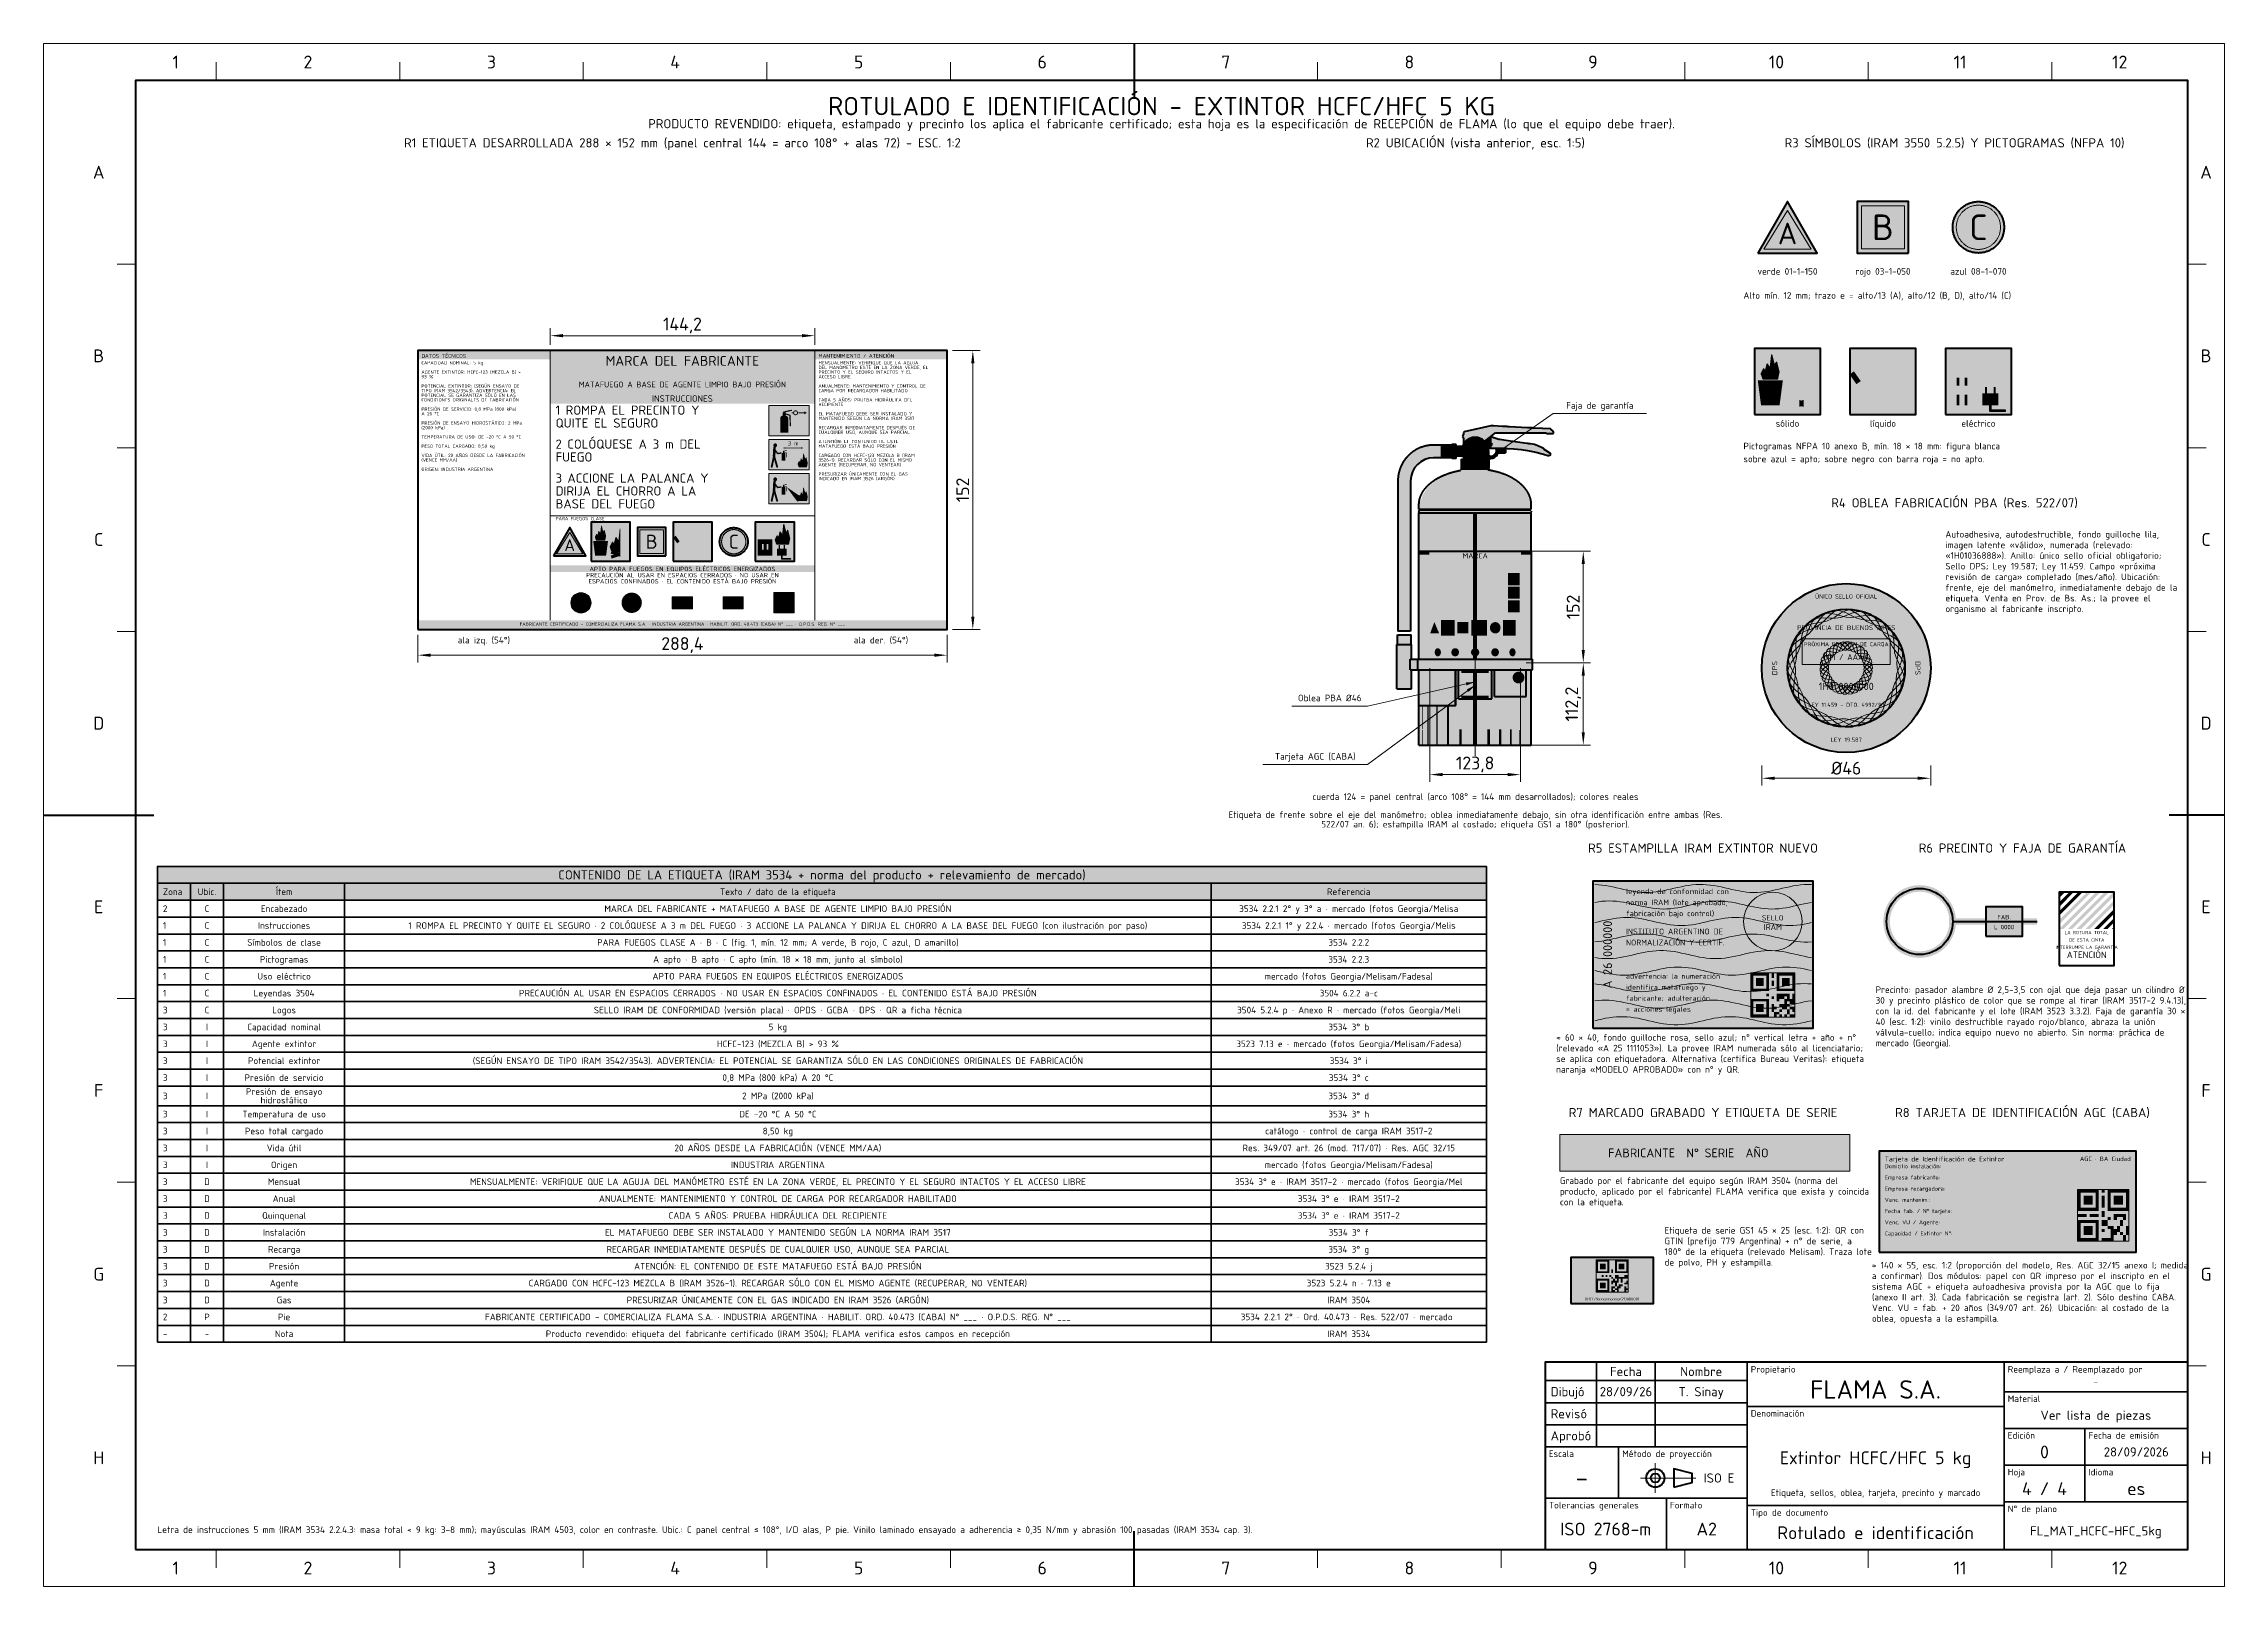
# Model space of a CAD drawing. Header units: millimetres. Extents: x 0 to 2382, y 0 to 420.
# Drawn here: x 1788 to 2382, y 0 to 420 of the extents above; entities that cross this region are included whole.
import ezdxf
from ezdxf.enums import TextEntityAlignment as Align

# ---------------------------------------------------------------- set-up
doc = ezdxf.new("R2010")
doc.units = ezdxf.units.MM
doc.linetypes.add('IRAM-F-TRAZO-PUNTO', pattern=[20, 15, -2, 1, -2])
for name, color, linetype, lineweight in [('01-VISIBLE', 7, 'CONTINUOUS', 70), ('03-EJE', 1, 'IRAM-F-TRAZO-PUNTO', 18), ('04-COTA', 3, 'CONTINUOUS', 18), ('06-TEXTO', 7, 'CONTINUOUS', 25), ('07-RECUADRO', 7, 'CONTINUOUS', 70), ('08-FINA', 5, 'CONTINUOUS', 18), ('10-ROTULO', 7, 'CONTINUOUS', 35), ('11-TEXTO-ROTULO', 7, 'CONTINUOUS', 25), ('13-GRAFICA', 30, 'CONTINUOUS', 18)]:
    doc.layers.add(name, color=color, linetype=linetype, lineweight=lineweight)
doc.styles.add('ISO3098', font='isocpeur.ttf')
doc.dimstyles.new('FLAMA-IRAM', dxfattribs={"dimtxt": 3.5, "dimasz": 3.5, "dimexe": 2, "dimexo": 1.5, "dimgap": 1, "dimtad": 1, "dimdec": 1, "dimtxsty": 'ISO3098', "dimblk": 'IRAM_FLECHA', "dimblk1": 'IRAM_FLECHA', "dimblk2": 'IRAM_FLECHA', "dimcen": 2.5, "dimclrd": 256, "dimclre": 256, "dimclrt": 256, "dimazin": 3, "dimtfac": 1, "dimtmove": 0, "dimatfit": 3, "dimlwd": 18, "dimlwe": 18})

msp = doc.modelspace()

# ---------------------------------------------------------------- texts
at = {"layer": '06-TEXTO', "style": 'ISO3098'}
for s, height, p in [('1', 3.5, (1824, 415)), ('2', 3.5, (1860, 415)), ('3', 3.5, (1910, 415)), ('4', 3.5, (1960, 415)), ('5', 3.5, (2010, 415)), ('6', 3.5, (2060, 415)), ('7', 3.5, (2110, 415)), ('8', 3.5, (2160, 415)), ('9', 3.5, (2210, 415)), ('10', 3.5, (2260, 415)), ('11', 3.5, (2310, 415)), ('12', 3.5, (2353.5, 415)), ('ROTULADO E IDENTIFICACIÓN - EXTINTOR HCFC/HFC 5 KG', 5, (2092.5, 403)), ('PRODUCTO REVENDIDO: etiqueta, estampado y precinto los aplica el fabricante certificado; esta hoja es la especificación de RECEPCIÓN de FLAMA (lo que el equipo debe traer).', 2.5, (2092.5, 398.2)), ('R1 ETIQUETA DESARROLLADA 288 × 152 mm (panel central 144 = arco 108° + alas 72) - ESC. 1:2', 2.5, (1962, 393)), ('R2 UBICACIÓN (vista anterior, esc. 1:5)', 2.5, (2178, 393)), ('R3 SÍMBOLOS (IRAM 3550 5.2.5) Y PICTOGRAMAS (NFPA 10)', 2.5, (2308.5, 393)), ('A', 3.5, (1803, 385)), ('A', 3.5, (2377, 385)), ('verde 01-1-150', 1.8, (2263, 358)), ('rojo 03-1-050', 1.8, (2289, 358)), ('azul 08-1-070', 1.8, (2315, 358)), ('B', 3.5, (1803, 335)), ('B', 3.5, (2377, 335)), ('R4 OBLEA FABRICACIÓN PBA (Res. 522/07)', 2.5, (2308.5, 295)), ('C', 3.5, (1803, 285)), ('C', 3.5, (2377, 285)), ('D', 3.5, (1803, 235)), ('D', 3.5, (2377, 235)), ('cuerda 124 = panel central (arco 108° = 144 mm desarrollados); colores reales', 1.8, (2178, 215)), ('Etiqueta de frente sobre el eje del manómetro; oblea inmediatamente debajo, sin otra identificación entre ambas (Res.', 1.8, (2178, 210.1)), ('522/07 an. 6); estampilla IRAM al costado; etiqueta GS1 a 180° (posterior).', 1.8, (2178, 207.5)), ('R5 ESTAMPILLA IRAM EXTINTOR NUEVO', 2.5, (2240, 201)), ('R6 PRECINTO Y FAJA DE GARANTÍA', 2.5, (2327, 201)), ('Ítem', 1.8, (1853.5, 189.1)), ('E', 3.5, (1803, 185)), ('Ubic.', 1.8, (1832.5, 189.1)), ('C', 1.8, (1832.5, 184.5)), ('Encabezado', 1.8, (1853.5, 184.5)), ('MARCA DEL FABRICANTE + MATAFUEGO A BASE DE AGENTE LIMPIO BAJO PRESIÓN', 1.8, (1988, 184.5)), ('Texto / dato de la etiqueta', 1.8, (1988, 189.1)), ('3534 2.2.1 2° y 3° a · mercado (fotos Georgia/Melisa', 1.8, (2143.5, 184.5)), ('Referencia', 1.8, (2143.5, 189.1)), ('E', 3.5, (2377, 185)), ('C', 1.8, (1832.5, 179.9)), ('Instrucciones', 1.8, (1853.5, 179.9)), ('1 ROMPA EL PRECINTO Y QUITE EL SEGURO · 2 COLÓQUESE A 3\xa0m DEL FUEGO · 3 ACCIONE LA PALANCA Y DIRIJA EL CHORRO A LA BASE DEL FUEGO (con ilustración por paso)', 1.8, (1988, 179.9)), ('3534 2.2.1 1° y 2.2.4 · mercado (fotos Georgia/Melis', 1.8, (2143.5, 179.9)), ('C', 1.8, (1832.5, 175.3)), ('Símbolos de clase', 1.8, (1853.5, 175.3)), ('PARA FUEGOS CLASE A · B · C (fig. 1, mín. 12 mm; A verde, B rojo, C azul, D amarillo)', 1.8, (1988, 175.3)), ('3534 2.2.2', 1.8, (2143.5, 175.3)), ('C', 1.8, (1832.5, 170.7)), ('C', 1.8, (1832.5, 166.1)), ('Uso eléctrico', 1.8, (1853.5, 166.1)), ('Pictogramas', 1.8, (1853.5, 170.7)), ('APTO PARA FUEGOS EN EQUIPOS ELÉCTRICOS ENERGIZADOS', 1.8, (1988, 166.1)), ('A apto · B apto · C apto (mín. 18 × 18 mm, junto al símbolo)', 1.8, (1988, 170.7)), ('mercado (fotos Georgia/Melisam/Fadesa)', 1.8, (2143.5, 166.1)), ('3534 2.2.3', 1.8, (2143.5, 170.7)), ('C', 1.8, (1832.5, 161.5)), ('Leyendas 3504', 1.8, (1853.5, 161.5)), ('PRECAUCIÓN AL USAR EN ESPACIOS CERRADOS · NO USAR EN ESPACIOS CONFINADOS · EL CONTENIDO ESTÁ BAJO PRESIÓN', 1.8, (1988, 161.5)), ('3504 6.2.2 a-c', 1.8, (2143.5, 161.5)), ('C', 1.8, (1832.5, 156.9)), ('Logos', 1.8, (1853.5, 156.9)), ('SELLO IRAM DE CONFORMIDAD (versión placa) · OPDS · GCBA · DPS · QR a ficha técnica', 1.8, (1988, 156.9)), ('3504 5.2.4 p · Anexo R · mercado (fotos Georgia/Meli', 1.8, (2143.5, 156.9)), ('I', 1.8, (1832.5, 152.3)), ('I', 1.8, (1832.5, 147.7)), ('Capacidad nominal', 1.8, (1853.5, 152.3)), ('Agente extintor', 1.8, (1853.5, 147.7)), ('HCFC-123 (MEZCLA B) > 93 %', 1.8, (1988, 147.7)), ('5 kg', 1.8, (1988, 152.3)), ('3523 7.13 e · mercado (fotos Georgia/Melisam/Fadesa)', 1.8, (2143.5, 147.7)), ('3534 3° b', 1.8, (2143.5, 152.3)), ('I', 1.8, (1832.5, 143.1)), ('Potencial extintor', 1.8, (1853.5, 143.1)), ('(SEGÚN ENSAYO DE TIPO IRAM 3542/3543). ADVERTENCIA: EL POTENCIAL SE GARANTIZA SÓLO EN LAS CONDICIONES ORIGINALES DE FABRICACIÓN', 1.8, (1988, 143.1)), ('3534 3° i', 1.8, (2143.5, 143.1)), ('F', 3.5, (1803, 135)), ('I', 1.8, (1832.5, 138.5)), ('Presión de servicio', 1.8, (1853.5, 138.5)), ('0,8 MPa (800 kPa) A 20 °C', 1.8, (1988, 138.5)), ('3534 3° c', 1.8, (2143.5, 138.5)), ('F', 3.5, (2377, 135)), ('I', 1.8, (1832.5, 133.53)), ('Presión de ensayo', 1.8, (1853.5, 134.7)), ('hidrostático', 1.8, (1853.5, 132.36)), ('2 MPa (2000 kPa)', 1.8, (1988, 133.53)), ('3534 3° d', 1.8, (2143.5, 133.53)), ('R8 TARJETA DE IDENTIFICACIÓN AGC (CABA)', 2.5, (2327, 129)), ('I', 1.8, (1832.5, 128.56)), ('I', 1.8, (1832.5, 123.96)), ('Temperatura de uso', 1.8, (1853.5, 128.56)), ('Peso total cargado', 1.8, (1853.5, 123.96)), ('DE -20 °C A 50 °C', 1.8, (1988, 128.56)), ('8,50 kg', 1.8, (1988, 123.96)), ('catálogo · control de carga IRAM 3517-2', 1.8, (2143.5, 123.96)), ('3534 3° h', 1.8, (2143.5, 128.56)), ('R7 MARCADO GRABADO Y ETIQUETA DE SERIE', 2.5, (2240, 129)), ('I', 1.8, (1832.5, 119.36)), ('Vida útil', 1.8, (1853.5, 119.36)), ('20 AÑOS DESDE LA FABRICACIÓN (VENCE MM/AA)', 1.8, (1988, 119.36)), ('Res. 349/07 art. 26 (mod. 717/07) · Res. AGC 32/15', 1.8, (2143.5, 119.36)), ('I', 1.8, (1832.5, 114.76)), ('Origen', 1.8, (1853.5, 114.76)), ('INDUSTRIA ARGENTINA', 1.8, (1988, 114.76)), ('mercado (fotos Georgia/Melisam/Fadesa)', 1.8, (2143.5, 114.76)), ('D', 1.8, (1832.5, 110.16)), ('Mensual', 1.8, (1853.5, 110.16)), ('MENSUALMENTE: VERIFIQUE QUE LA AGUJA DEL MANÓMETRO ESTÉ EN LA ZONA VERDE, EL PRECINTO Y EL SEGURO INTACTOS Y EL ACCESO LIBRE', 1.8, (1988, 110.16)), ('3534 3° e · IRAM 3517-2 · mercado (fotos Georgia/Mel', 1.8, (2143.5, 110.16)), ('D', 1.8, (1832.5, 105.56)), ('D', 1.8, (1832.5, 100.96)), ('Quinquenal', 1.8, (1853.5, 100.96)), ('Anual', 1.8, (1853.5, 105.56)), ('ANUALMENTE: MANTENIMIENTO Y CONTROL DE CARGA POR RECARGADOR HABILITADO', 1.8, (1988, 105.56)), ('CADA 5 AÑOS: PRUEBA HIDRÁULICA DEL RECIPIENTE', 1.8, (1988, 100.96)), ('3534 3° e · IRAM 3517-2', 1.8, (2143.5, 105.56)), ('3534 3° e · IRAM 3517-2', 1.8, (2143.5, 100.96)), ('D', 1.8, (1832.5, 96.36)), ('Instalación', 1.8, (1853.5, 96.36)), ('EL MATAFUEGO DEBE SER INSTALADO Y MANTENIDO SEGÚN LA NORMA IRAM 3517', 1.8, (1988, 96.36)), ('3534 3° f', 1.8, (2143.5, 96.36)), ('D', 1.8, (1832.5, 91.76)), ('Recarga', 1.8, (1853.5, 91.76)), ('RECARGAR INMEDIATAMENTE DESPUÉS DE CUALQUIER USO, AUNQUE SEA PARCIAL', 1.8, (1988, 91.76)), ('3534 3° g', 1.8, (2143.5, 91.76)), ('G', 3.5, (1803, 85)), ('D', 1.8, (1832.5, 87.16)), ('D', 1.8, (1832.5, 82.56)), ('Presión', 1.8, (1853.5, 87.16)), ('Agente', 1.8, (1853.5, 82.56)), ('CARGADO CON HCFC-123 MEZCLA B (IRAM 3526-1). RECARGAR SÓLO CON EL MISMO AGENTE (RECUPERAR, NO VENTEAR)', 1.8, (1988, 82.56)), ('ATENCIÓN: EL CONTENIDO DE ESTE MATAFUEGO ESTÁ BAJO PRESIÓN', 1.8, (1988, 87.16)), ('3523 5.2.4 n · 7.13 e', 1.8, (2143.5, 82.56)), ('3523 5.2.4 j', 1.8, (2143.5, 87.16)), ('G', 3.5, (2377, 85)), ('D', 1.8, (1832.5, 77.96)), ('Gas', 1.8, (1853.5, 77.96)), ('PRESURIZAR ÚNICAMENTE CON EL GAS INDICADO EN IRAM 3526 (ARGÓN)', 1.8, (1988, 77.96)), ('IRAM 3504', 1.8, (2143.5, 77.96)), ('P', 1.8, (1832.5, 73.36)), ('Pie', 1.8, (1853.5, 73.36)), ('FABRICANTE CERTIFICADO - COMERCIALIZA FLAMA S.A. · INDUSTRIA ARGENTINA · HABILIT. ORD. 40.473 (CABA) N° ___ · O.P.D.S. REG. N° ___', 1.8, (1988, 73.36)), ('3534 2.2.1 2° · Ord. 40.473 · Res. 522/07 · mercado ', 1.8, (2143.5, 73.36)), ('-', 1.8, (1832.5, 68.76)), ('Nota', 1.8, (1853.5, 68.76)), ('Producto revendido: etiqueta del fabricante certificado (IRAM 3504); FLAMA verifica estos campos en recepción', 1.8, (1988, 68.76)), ('IRAM 3534', 1.8, (2143.5, 68.76)), ('H', 3.5, (1803, 35)), ('H', 3.5, (2377, 35)), ('1', 3.5, (1824, 5)), ('2', 3.5, (1860, 5)), ('3', 3.5, (1910, 5)), ('4', 3.5, (1960, 5)), ('5', 3.5, (2010, 5)), ('6', 3.5, (2060, 5)), ('7', 3.5, (2110, 5)), ('8', 3.5, (2160, 5)), ('9', 3.5, (2210, 5)), ('10', 3.5, (2260, 5)), ('11', 3.5, (2310, 5)), ('12', 3.5, (2353.5, 5))]:
    msp.add_text(s, height=height, dxfattribs=at).set_placement(p, align=Align.MIDDLE_CENTER)
for s, p in [('Alto mín. 12 mm; trazo e = alto/13 (A), alto/12 (B, D), alto/14 (C)', (2251, 350)), ('Pictogramas NFPA 10 anexo B, mín. 18 × 18 mm: figura blanca', (2251, 309)), ('sobre azul = apto; sobre negro con barra roja = no apto.', (2251, 305.5)), ('Autoadhesiva, autodestructible, fondo guilloche lila,', (2306, 285)), ('«1H01036888»). Anillo: único sello oficial obligatorio;', (2306, 279.2)), ('imagen latente «válido», numerada (relevado:', (2306, 282.1)), ('Sello DPS; Ley 19.587; Ley 11.459. Campo «próxima', (2306, 276.3)), ('revisión de carga» completado (mes/año). Ubicación:', (2306, 273.4)), ('etiqueta. Venta en Prov. de Bs. As.; la provee el', (2306, 267.6)), ('frente, eje del manómetro, inmediatamente debajo de la', (2306, 270.5)), ('organismo al fabricante inscripto.', (2306, 264.7)), ('30 y precinto plástico de color que se rompe al tirar (IRAM 3517-2 9.4.13),', (2287, 158.1)), ('Precinto: pasador alambre Ø 2,5-3,5 con ojal que deja pasar un cilindro Ø', (2287, 161)), ('40 (esc. 1:2): vinilo destructible rayado rojo/blanco, abraza la unión', (2287, 152.3)), ('con la id. del fabricante y el lote (IRAM 3523 3.3.2). Faja de garantía 30 ×', (2287, 155.2)), ('≈ 60 × 40, fondo guilloche rosa, sello azul; n° vertical letra + año + n°', (2200, 148)), ('válvula-cuello; indica equipo nuevo no abierto. Sin norma: práctica de', (2287, 149.4)), ('mercado (Georgia).', (2287, 146.5)), ('se aplica con etiquetadora. Alternativa (certifica Bureau Veritas): etiqueta', (2200, 142.2)), ('(relevado «A 25 1111053»). La provee IRAM numerada sólo al licenciatario;', (2200, 145.1)), ('naranja «MODELO APROBADO» con n° y QR.', (2200, 139.3)), ('Grabado por el fabricante del equipo según IRAM 3504 (norma del', (2201, 109)), ('producto, aplicado por el fabricante) FLAMA verifica que exista y coincida', (2201, 106.1)), ('con la etiqueta.', (2201, 103.2)), ('Etiqueta de serie GS1 45 × 25 (esc. 1:2): QR con', (2229.5, 95.5)), ('GTIN (prefijo 779 Argentina) + n° de serie, a', (2229.5, 92.6)), ('180° de la etiqueta (relevado Melisam). Traza lote', (2229.5, 89.7)), ('de polvo, PH y estampilla.', (2229.5, 86.8)), ('≈ 140 × 55, esc. 1:2 (proporción del modelo, Res. AGC 32/15 anexo I; medida', (2286, 86)), ('a confirmar). Dos módulos: papel con QR impreso por el inscripto en el', (2286, 83.1)), ('sistema AGC + etiqueta autoadhesiva provista por la AGC que lo fija', (2286, 80.2)), ('(anexo II art. 3). Cada fabricación se registra (art. 2). Sólo destino CABA.', (2286, 77.3)), ('Venc. VU = fab. + 20 años (349/07 art. 26). Ubicación: al costado de la', (2286, 74.4)), ('oblea, opuesta a la estampilla.', (2286, 71.5)), ('Letra de instrucciones 5 mm (IRAM 3534 2.2.4.3: masa total < 9 kg: 3-8 mm); mayúsculas IRAM 4503, color en contraste. Ubic.: C panel central ≤ 108°, I/D alas, P pie. Vinilo laminado ensayado a adherencia ≥ 0,35 N/mm y abrasión 100 pasadas (IRAM 3534 cap. 3).', (1819, 14))]:
    msp.add_text(s, height=1.8, dxfattribs=at).set_placement(p, align=Align.BOTTOM_LEFT)
for s, p in [('Faja de garantía', (2211.89, 320.062)), ('Oblea PBA Ø46', (2138.322, 240.431)), ('Tarjeta AGC (CABA)', (2134.362, 224.531))]:
    msp.add_text(s, height=1.8, dxfattribs=at).set_placement(p, align=Align.BOTTOM_CENTER)
for s, p in [('sólido', (2263, 317.5)), ('líquido', (2289, 317.5)), ('eléctrico', (2315, 317.5))]:
    msp.add_text(s, height=1.8, dxfattribs=at).set_placement(p, align=Align.TOP_CENTER)
at = {"layer": '06-TEXTO', "true_color": 0xffffff, "style": 'ISO3098'}
msp.add_text('CONTENIDO DE LA ETIQUETA (IRAM 3534 + norma del producto + relevamiento de mercado)', height=2.5, dxfattribs=at).set_placement((2000, 193.7), align=Align.MIDDLE_CENTER)
at = {"layer": '06-TEXTO', "style": 'ISO3098'}
for s, p in [('Zona', (1820.5, 189.1)), ('2', (1820.5, 184.5)), ('1', (1820.5, 179.9)), ('1', (1820.5, 175.3)), ('1', (1820.5, 170.7)), ('1', (1820.5, 166.1)), ('1', (1820.5, 161.5)), ('3', (1820.5, 156.9)), ('3', (1820.5, 152.3)), ('3', (1820.5, 147.7)), ('3', (1820.5, 143.1)), ('3', (1820.5, 138.5)), ('3', (1820.5, 133.53)), ('3', (1820.5, 128.56)), ('3', (1820.5, 123.96)), ('3', (1820.5, 119.36)), ('3', (1820.5, 114.76)), ('3', (1820.5, 110.16)), ('3', (1820.5, 105.56)), ('3', (1820.5, 100.96)), ('3', (1820.5, 96.36)), ('3', (1820.5, 91.76)), ('3', (1820.5, 87.16)), ('3', (1820.5, 82.56)), ('3', (1820.5, 77.96)), ('2', (1820.5, 73.36)), ('-', (1820.5, 68.76))]:
    msp.add_text(s, height=1.8, dxfattribs=at).set_placement(p, align=Align.MIDDLE_LEFT)
at = {"layer": '08-FINA', "style": 'ISO3098'}
for s, p in [('ala izq. (54°)', (1907.925, 258.507)), ('ala der. (54°)', (2016.075, 258.507))]:
    msp.add_text(s, height=1.8, dxfattribs=at).set_placement(p, align=Align.TOP_CENTER)
at = {"layer": '11-TEXTO-ROTULO', "style": 'ISO3098'}
for s, height, p in [('Fecha', 2.5, (2219, 58.5)), ('Nombre', 2.5, (2239.5, 58.5)), ('28/09/26', 2.5, (2219, 53)), ('T. Sinay', 2.5, (2239.5, 53)), ('FLAMA S.A.', 5, (2287, 53.6)), ('-', 1.8, (2347, 55.6)), ('Ver lista de piezas', 2.5, (2347, 46.6)), ('Extintor HCFC/HFC 5 kg', 3.5, (2287, 35)), ('0', 3.5, (2333, 36.6)), ('28/09/2026', 2.5, (2358, 36.6)), ('-', 5, (2207, 29.6)), ('Etiqueta, sellos, oblea, tarjeta, precinto y marcado', 1.8, (2287, 25.5)), ('4 / 4', 3.5, (2333, 26.6)), ('es', 3.5, (2358, 26.6)), ('ISO 2768-m', 3.5, (2213.5, 15.6)), ('A2', 3.5, (2241, 15.6)), ('Rotulado e identificación', 3.5, (2287, 14.6)), ('FL_MAT_HCFC-HFC_5kg', 2.5, (2347, 15.1))]:
    msp.add_text(s, height=height, dxfattribs=at).set_placement(p, align=Align.MIDDLE_CENTER)
for s, p in [('Propietario', (2253, 60)), ('Reemplaza a / Reemplazado por', (2323, 60)), ('Denominación', (2253, 48)), ('Material', (2323, 52)), ('Edición', (2323, 42)), ('Fecha de emisión', (2345, 42)), ('Escala', (2198, 37)), ('Método de proyección', (2218, 37)), ('Hoja', (2323, 32)), ('Idioma', (2345, 32)), ('Tolerancias generales', (2198, 23)), ('Formato', (2231, 23)), ('Tipo de documento', (2253, 21)), ('N° de plano', (2323, 22))]:
    msp.add_text(s, height=1.8, dxfattribs=at).set_placement(p, align=Align.TOP_LEFT)
for s, p in [('Dibujó', (2198.5, 53)), ('Revisó', (2198.5, 47)), ('Aprobó', (2198.5, 41))]:
    msp.add_text(s, height=2.5, dxfattribs=at).set_placement(p, align=Align.MIDDLE_LEFT)
msp.add_text('ISO E', height=2.5, dxfattribs=at).set_placement((2248.5, 29.5), align=Align.MIDDLE_RIGHT)
at = {"layer": '13-GRAFICA', "true_color": 0xffffff, "style": 'ISO3098'}
for s, height, p in [('A', 5.88, (2263, 368.32)), ('B', 7, (2289, 370)), ('C', 7, (2315, 370)), ('B', 3.839, (1953.633, 284.401)), ('C', 3.839, (1975.977, 284.401)), ('A', 3.225, (1931.289, 283.479)), ('IRAM', 1.3267, (1934.36, 267.781)), ('OPDS', 1.2162, (1948.18, 267.781)), ('DPS', 1.2162, (1975.82, 267.781)), ('ÚNICO SELLO OFICIAL', 1.15, (2279, 269.5)), ('LEY 19.587', 1.15, (2279, 230.5)), ('SELLO', 1.4, (2259, 182)), ('IRAM', 1.6, (2259, 179.5))]:
    msp.add_text(s, height=height, dxfattribs=at).set_placement(p, align=Align.MIDDLE_CENTER)
at = {"layer": '13-GRAFICA', "true_color": 0x191919, "style": 'ISO3098'}
for s, height, p in [('CAPACIDAD NOMINAL: 5 kg', 0.9, (1890.9, 333.553)), ('MENSUALMENTE: VERIFIQUE QUE LA AGUJA', 0.9, (1999.05, 333.553)), ('AGENTE EXTINTOR: HCFC-123 (MEZCLA B) >', 0.9, (1890.9, 331.033)), ('93 %', 0.9, (1890.9, 329.773)), ('POTENCIAL EXTINTOR: (SEGÚN ENSAYO DE', 0.9, (1890.9, 327.253)), ('ACCESO LIBRE', 0.9, (1999.05, 329.773)), ('ANUALMENTE: MANTENIMIENTO Y CONTROL DE', 0.9, (1999.05, 327.253)), ('DEL MANÓMETRO ESTÉ EN LA ZONA VERDE, EL', 0.9, (1999.05, 332.293)), ('PRECINTO Y EL SEGURO INTACTOS Y EL', 0.9, (1999.05, 331.033)), ('TIPO IRAM 3542/3543). ADVERTENCIA: EL', 0.9, (1890.9, 325.993)), ('POTENCIAL SE GARANTIZA SÓLO EN LAS', 0.9, (1890.9, 324.733)), ('CONDICIONES ORIGINALES DE FABRICACIÓN', 0.9, (1890.9, 323.473)), ('PRESIÓN DE SERVICIO: 0,8 MPa (800 kPa)', 0.9, (1890.9, 320.953)), ('ROMPA EL PRECINTO Y', 2.50437, (1930.193, 321.474)), ('CARGA POR RECARGADOR HABILITADO', 0.9, (1999.05, 325.993)), ('CADA 5 AÑOS: PRUEBA HIDRÁULICA DEL', 0.9, (1999.05, 323.473)), ('RECIPIENTE', 0.9, (1999.05, 322.213)), ('A 20 °C', 0.9, (1890.9, 319.693)), ('(2000 kPa)', 0.9, (1890.9, 315.913)), ('PRESIÓN DE ENSAYO HIDROSTÁTICO: 2 MPa', 0.9, (1890.9, 317.173)), ('QUITE EL SEGURO', 2.50437, (1927.45, 317.968)), ('EL MATAFUEGO DEBE SER INSTALADO Y', 0.9, (1999.05, 319.693)), ('MANTENIDO SEGÚN LA NORMA IRAM 3517', 0.9, (1999.05, 318.433)), ('RECARGAR INMEDIATAMENTE DESPUÉS DE', 0.9, (1999.05, 315.913)), ('TEMPERATURA DE USO: DE -20 °C A 50 °C', 0.9, (1890.9, 313.393)), ('PESO TOTAL CARGADO: 8,50 kg', 0.9, (1890.9, 310.873)), ('COLÓQUESE A 3\xa0m DEL', 2.50437, (1930.633, 312.224)), ('ATENCIÓN: EL CONTENIDO DE ESTE', 0.9, (1999.05, 312.133)), ('CUALQUIER USO, AUNQUE SEA PARCIAL', 0.9, (1999.05, 314.653)), ('MATAFUEGO ESTÁ BAJO PRESIÓN', 0.9, (1999.05, 310.873)), ('VIDA ÚTIL: 20 AÑOS DESDE LA FABRICACIÓN', 0.9, (1890.9, 308.353)), ('(VENCE MM/AA)', 0.9, (1890.9, 307.093)), ('ORIGEN: INDUSTRIA ARGENTINA', 0.9, (1890.9, 304.573)), ('FUEGO', 2.5044, (1927.45, 308.718)), ('ACCIONE LA PALANCA Y', 2.50437, (1930.683, 302.974)), ('3526-1). RECARGAR SÓLO CON EL MISMO', 0.9, (1999.05, 307.093)), ('AGENTE (RECUPERAR, NO VENTEAR)', 0.9, (1999.05, 305.833)), ('CARGADO CON HCFC-123 MEZCLA B (IRAM', 0.9, (1999.05, 308.353)), ('PRESURIZAR ÚNICAMENTE CON EL GAS', 0.9, (1999.05, 303.313)), ('DIRIJA EL CHORRO A LA', 2.50437, (1927.45, 299.468)), ('INDICADO EN IRAM 3526 (ARGÓN)', 0.9, (1999.05, 302.053)), ('PARA FUEGOS CLASE', 0.9, (1927.45, 291.156)), ('BASE DEL FUEGO', 2.50437, (1927.45, 295.962))]:
    msp.add_text(s, height=height, dxfattribs=at).set_placement(p, align=Align.TOP_LEFT)
at = {"layer": '13-GRAFICA', "true_color": 0xffffff, "style": 'ISO3098'}
for s, p in [('DATOS TÉCNICOS', (1890.9, 335.493)), ('MANTENIMIENTO / ATENCIÓN', (1999.05, 335.493))]:
    msp.add_text(s, height=1.035, dxfattribs=at).set_placement(p, align=Align.TOP_LEFT)
for s, height, p in [('MARCA DEL FABRICANTE', 2.7, (1962, 334.993)), ('MATAFUEGO A BASE DE AGENTE LIMPIO BAJO PRESIÓN', 1.58123, (1962, 327.993)), ('MARCA', 1.44, (2177.918, 281.277)), ('APTO PARA FUEGOS EN EQUIPOS ELÉCTRICOS ENERGIZADOS', 1.2, (1962, 277.585)), ('FABRICANTE CERTIFICADO - COMERCIALIZA FLAMA S.A. · INDUSTRIA ARGENTINA · HABILIT. ORD. 40.473 (CABA) N° ___ · O.P.D.S. REG. N° ___', 0.9, (1962, 262.417))]:
    msp.add_text(s, height=height, dxfattribs=at).set_placement(p, align=Align.TOP_CENTER)
at = {"layer": '13-GRAFICA', "true_color": 0xc81e2d, "style": 'ISO3098'}
for s, p in [('1', (1927.45, 321.474)), ('2', (1927.45, 312.224)), ('3', (1927.45, 302.974))]:
    msp.add_text(s, height=2.504, dxfattribs=at).set_placement(p, align=Align.TOP_LEFT)
at = {"layer": '13-GRAFICA', "true_color": 0x191919, "style": 'ISO3098'}
for s, height, p in [('INSTRUCCIONES', 1.75306, (1962, 323.377)), ('GCBA', 1.2162, (1962, 267.781)), ('LA ROTURA TOTAL', 0.9, (2344.5, 178)), ('INTERRUMPE LA GARANTÍA', 0.9, (2344.5, 174)), ('DE ESTA CINTA', 0.9, (2344.5, 176))]:
    msp.add_text(s, height=height, dxfattribs=at).set_placement(p, align=Align.MIDDLE_CENTER)
at = {"layer": '13-GRAFICA', "style": 'ISO3098'}
for s, height, p in [('3 m', 1.155, (1992.177, 310.244)), ('(01)779xxxxxxxxxx(21)000001', 0.8, (2215.25, 77.6))]:
    msp.add_text(s, height=height, dxfattribs=at).set_placement(p, align=Align.BOTTOM_CENTER)
at = {"layer": '13-GRAFICA', "true_color": 0xc81e2d, "style": 'ISO3098'}
for s, p in [('PRECAUCIÓN AL USAR EN ESPACIOS CERRADOS · NO USAR EN', (1962, 275.905)), ('ESPACIOS CONFINADOS · EL CONTENIDO ESTÁ BAJO PRESIÓN', (1962, 274.225))]:
    msp.add_text(s, height=1.2, dxfattribs=at).set_placement(p, align=Align.TOP_CENTER)
at = {"layer": '13-GRAFICA', "style": 'ISO3098'}
for s, height, p in [('PROVINCIA DE BUENOS AIRES', 1.3, (2279, 261)), ('PRÓXIMA REVISIÓN DE CARGA', 1.1, (2279, 256.5)), ('MM / AAAA', 1.6, (2279, 253)), ('LEY 11.459 - DTO. 4992/90', 1.1, (2279, 240)), ('L 0000', 1.2, (2322, 179.5)), ('FAB.', 1.2, (2322, 182.2))]:
    msp.add_text(s, height=height, dxfattribs=at).set_placement(p, align=Align.MIDDLE_CENTER)
at = {"layer": '13-GRAFICA', "true_color": 0xffffff, "style": 'ISO3098'}
for rotation, p in [(90, (2259.5, 250)), (-90, (2298.5, 250))]:
    msp.add_text('DPS', height=1.4, rotation=rotation, dxfattribs=at).set_placement(p, align=Align.MIDDLE_CENTER)
at = {"layer": '13-GRAFICA', "true_color": 0xc81e2d, "style": 'ISO3098'}
msp.add_text('1H0 0000000', height=2, dxfattribs=at).set_placement((2279, 245), align=Align.MIDDLE_CENTER)
at = {"layer": '13-GRAFICA', "style": 'ISO3098'}
for s, height, p in [('norma IRAM (lote aprobado,', 1.5, (2219, 185)), ('leyenda de conformidad con', 1.5, (2219, 188)), ('fabricación bajo control)', 1.5, (2219, 182)), ('advertencia: la numeración', 1.4, (2219, 165)), ('identifica matafuego y', 1.4, (2219, 162)), ('fabricante; adulteración', 1.4, (2219, 159)), ('= acciones legales', 1.4, (2219, 156)), ('Domicilio instalación:', 1.1, (2289.5, 113.5)), ('Empresa fabricante:', 1.1, (2289.5, 110.45)), ('Empresa recargadora:', 1.1, (2289.5, 107.4)), ('Venc. mantenim.:', 1.1, (2289.5, 104.35)), ('Fecha fab. / N° tarjeta:', 1.1, (2289.5, 101.3)), ('Venc. VU / Agente:', 1.1, (2289.5, 98.25)), ('Capacidad / Extintor N°:', 1.1, (2289.5, 95.2))]:
    msp.add_text(s, height=height, dxfattribs=at).set_placement(p, align=Align.BOTTOM_LEFT)
at = {"layer": '13-GRAFICA', "true_color": 0xc81e2d, "style": 'ISO3098'}
msp.add_text('A 26 000000', height=2.4, rotation=90, dxfattribs=at).set_placement((2214, 172), align=Align.MIDDLE_CENTER)
at = {"layer": '13-GRAFICA', "true_color": 0x005eaa, "style": 'ISO3098'}
for s, p in [('INSTITUTO ARGENTINO DE', (2219, 177)), ('NORMALIZACIÓN Y CERTIF.', (2219, 174))]:
    msp.add_text(s, height=1.6, dxfattribs=at).set_placement(p, align=Align.BOTTOM_LEFT)
at = {"layer": '13-GRAFICA', "true_color": 0xc81e2d, "style": 'ISO3098'}
msp.add_text('ATENCIÓN', height=1.8, dxfattribs=at).set_placement((2344.5, 170.5), align=Align.BOTTOM_CENTER)
at = {"layer": '13-GRAFICA', "true_color": 0x5a0a0f, "style": 'ISO3098'}
msp.add_text('FABRICANTE  N° SERIE  AÑO', height=2.4, dxfattribs=at).set_placement((2236, 118), align=Align.MIDDLE_CENTER)
at = {"layer": '13-GRAFICA', "style": 'ISO3098'}
msp.add_text('Tarjeta de Identificación de Extintor', height=1.3, dxfattribs=at).set_placement((2289.5, 117), align=Align.TOP_LEFT)
at = {"layer": '13-GRAFICA', "true_color": 0x191919, "style": 'ISO3098'}
msp.add_text('AGC · BA Ciudad', height=1.2, dxfattribs=at).set_placement((2356.5, 117), align=Align.TOP_RIGHT)

# ---------------------------------------------------------------- blocks, each defined once
blk = doc.blocks.new('IRAM_FLECHA')
blk.add_solid([(0, 0), (-1, 0.125), (-1, -0.125)])

# ---------------------------------------------------------------- dimensions: what is measured, and where the dimension line sits
at = {"layer": '04-COTA'}
for base, p1, p2, override in [((1925.95, 340.493), (1925.95, 336.493), (1998.05, 336.493), {"dimlfac": 2}), ((1889.9, 253.507), (1889.9, 260.507), (2034.1, 260.507), {"dimlfac": 2}), ((2165.54, 221), (2165.54, 251.431), (2190.296, 251.431), {"dimlfac": 5}), ((2256, 220), (2256, 225), (2302, 225), {"dimlfac": 1, "dimpost": '%%c<>'})]:
    msp.add_linear_dim(base=base, p1=p1, p2=p2, dimstyle='FLAMA-IRAM', override=override, dxfattribs=at).render()
for base, p1, p2, override in [((2041.1, 260.507), (2034.1, 260.507), (2034.1, 336.493), {"dimlfac": 2}), ((2207.372, 251.431), (2190.296, 251.431), (2190.296, 281.826), {"dimlfac": 5}), ((2207.372, 229), (2190.296, 229), (2190.296, 251.431), {"dimlfac": 5})]:
    msp.add_linear_dim(base=base, p1=p1, p2=p2, angle=90, dimstyle='FLAMA-IRAM', override=override, dxfattribs=at).render()

# ---------------------------------------------------------------- hatches: boundary and pattern name
at = {"layer": '08-FINA'}
h = msp.add_hatch(color=7, dxfattribs=at)
h.dxf.hatch_style = 1
h.paths.add_polyline_path([(2181.594, 306.931), (2183.872, 308.036), (2183.413, 308.692)])
h = msp.add_hatch(color=7, dxfattribs=at)
h.dxf.hatch_style = 1
h.paths.add_polyline_path([(2177.918, 246.231), (2175.391, 246.072), (2175.567, 245.292)])
h = msp.add_hatch(color=7, dxfattribs=at)
h.dxf.hatch_style = 1
h.paths.add_polyline_path([(2177.918, 245.331), (2175.668, 244.17), (2176.143, 243.526)])
at = {"layer": '13-GRAFICA', "true_color": 0x009146}
h = msp.add_hatch(color=7, dxfattribs=at)
h.dxf.hatch_style = 1
h.paths.add_polyline_path([(2254.917, 363), (2271.083, 363), (2263, 377)])
at = {"layer": '13-GRAFICA', "true_color": 0xc81e2d}
h = msp.add_hatch(color=7, dxfattribs=at)
h.dxf.hatch_style = 1
h.paths.add_polyline_path([(2296, 363), (2296, 377), (2282, 377), (2282, 363)])
at = {"layer": '13-GRAFICA', "true_color": 0x005eaa}
h = msp.add_hatch(color=7, dxfattribs=at)
h.dxf.hatch_style = 1
h.paths.add_polyline_path([(2322, 370), (2321.996, 369.771), (2321.985, 369.542), (2321.966, 369.314), (2321.94, 369.086), (2321.907, 368.86), (2321.865, 368.634), (2321.817, 368.41), (2321.761, 368.188), (2321.699, 367.968), (2321.629, 367.75), (2321.551, 367.534), (2321.467, 367.321), (2321.376, 367.111), (2321.278, 366.904), (2321.173, 366.7), (2321.062, 366.5), (2320.944, 366.304), (2320.82, 366.111), (2320.69, 365.923), (2320.553, 365.739), (2320.411, 365.559), (2320.263, 365.385), (2320.109, 365.215), (2319.95, 365.05), (2319.785, 364.891), (2319.615, 364.737), (2319.441, 364.589), (2319.261, 364.447), (2319.077, 364.31), (2318.889, 364.18), (2318.696, 364.056), (2318.5, 363.938), (2318.3, 363.827), (2318.096, 363.722), (2317.889, 363.624), (2317.679, 363.533), (2317.466, 363.449), (2317.25, 363.371), (2317.032, 363.301), (2316.812, 363.239), (2316.59, 363.183), (2316.366, 363.135), (2316.14, 363.093), (2315.914, 363.06), (2315.686, 363.034), (2315.458, 363.015), (2315.229, 363.004), (2315, 363), (2314.771, 363.004), (2314.542, 363.015), (2314.314, 363.034), (2314.086, 363.06), (2313.86, 363.093), (2313.634, 363.135), (2313.41, 363.183), (2313.188, 363.239), (2312.968, 363.301), (2312.75, 363.371), (2312.534, 363.449), (2312.321, 363.533), (2312.111, 363.624), (2311.904, 363.722), (2311.7, 363.827), (2311.5, 363.938), (2311.304, 364.056), (2311.111, 364.18), (2310.923, 364.31), (2310.739, 364.447), (2310.559, 364.589), (2310.385, 364.737), (2310.215, 364.891), (2310.05, 365.05), (2309.891, 365.215), (2309.737, 365.385), (2309.589, 365.559), (2309.447, 365.739), (2309.31, 365.923), (2309.18, 366.111), (2309.056, 366.304), (2308.938, 366.5), (2308.827, 366.7), (2308.722, 366.904), (2308.624, 367.111), (2308.533, 367.321), (2308.449, 367.534), (2308.371, 367.75), (2308.301, 367.968), (2308.239, 368.188), (2308.183, 368.41), (2308.135, 368.634), (2308.093, 368.86), (2308.06, 369.086), (2308.034, 369.314), (2308.015, 369.542), (2308.004, 369.771), (2308, 370), (2308.004, 370.229), (2308.015, 370.458), (2308.034, 370.686), (2308.06, 370.914), (2308.093, 371.14), (2308.135, 371.366), (2308.183, 371.59), (2308.239, 371.812), (2308.301, 372.032), (2308.371, 372.25), (2308.449, 372.466), (2308.533, 372.679), (2308.624, 372.889), (2308.722, 373.096), (2308.827, 373.3), (2308.938, 373.5), (2309.056, 373.696), (2309.18, 373.889), (2309.31, 374.077), (2309.447, 374.261), (2309.589, 374.441), (2309.737, 374.615), (2309.891, 374.785), (2310.05, 374.95), (2310.215, 375.109), (2310.385, 375.263), (2310.559, 375.411), (2310.739, 375.553), (2310.923, 375.69), (2311.111, 375.82), (2311.304, 375.944), (2311.5, 376.062), (2311.7, 376.173), (2311.904, 376.278), (2312.111, 376.376), (2312.321, 376.467), (2312.534, 376.551), (2312.75, 376.629), (2312.968, 376.699), (2313.188, 376.761), (2313.41, 376.817), (2313.634, 376.865), (2313.86, 376.907), (2314.086, 376.94), (2314.314, 376.966), (2314.542, 376.985), (2314.771, 376.996), (2315, 377), (2315.229, 376.996), (2315.458, 376.985), (2315.686, 376.966), (2315.914, 376.94), (2316.14, 376.907), (2316.366, 376.865), (2316.59, 376.817), (2316.812, 376.761), (2317.032, 376.699), (2317.25, 376.629), (2317.466, 376.551), (2317.679, 376.467), (2317.889, 376.376), (2318.096, 376.278), (2318.3, 376.173), (2318.5, 376.062), (2318.696, 375.944), (2318.889, 375.82), (2319.077, 375.69), (2319.261, 375.553), (2319.441, 375.411), (2319.615, 375.263), (2319.785, 375.109), (2319.95, 374.95), (2320.109, 374.785), (2320.263, 374.615), (2320.411, 374.441), (2320.553, 374.261), (2320.69, 374.077), (2320.82, 373.889), (2320.944, 373.696), (2321.062, 373.5), (2321.173, 373.3), (2321.278, 373.096), (2321.376, 372.889), (2321.467, 372.679), (2321.551, 372.466), (2321.629, 372.25), (2321.699, 372.032), (2321.761, 371.812), (2321.817, 371.59), (2321.865, 371.366), (2321.907, 371.14), (2321.94, 370.914), (2321.966, 370.686), (2321.985, 370.458), (2321.996, 370.229)])
at = {"layer": '13-GRAFICA', "true_color": 0x009146}
h = msp.add_hatch(color=7, dxfattribs=at)
h.dxf.hatch_style = 1
h.paths.add_polyline_path([(1925.95, 334.058), (1925.95, 336.493), (1889.9, 336.493), (1889.9, 334.058)])
h = msp.add_hatch(color=7, dxfattribs=at)
h.dxf.hatch_style = 1
h.paths.add_polyline_path([(1998.05, 324.779), (1998.05, 336.493), (1925.95, 336.493), (1925.95, 324.779)])
h = msp.add_hatch(color=7, dxfattribs=at)
h.dxf.hatch_style = 1
h.paths.add_polyline_path([(2034.1, 334.058), (2034.1, 336.493), (1998.05, 336.493), (1998.05, 334.058)])
at = {"layer": '13-GRAFICA', "true_color": 0x005eaa}
h = msp.add_hatch(color=7, dxfattribs=at)
h.dxf.hatch_style = 1
h.paths.add_polyline_path([(2272, 319), (2272, 337), (2254, 337), (2254, 319)])
at = {"layer": '13-GRAFICA', "true_color": 0xffffff}
h = msp.add_hatch(color=7, dxfattribs=at)
h.dxf.hatch_style = 1
h.paths.add_polyline_path([(2256.337, 328.53), (2256.318, 328.535), (2256.299, 328.542), (2256.281, 328.55), (2256.264, 328.561), (2256.249, 328.573), (2256.235, 328.587), (2256.222, 328.602), (2256.211, 328.618), (2256.201, 328.635), (2256.193, 328.654), (2255.675, 330.079), (2255.669, 330.098), (2255.665, 330.117), (2255.663, 330.137), (2255.664, 330.157), (2255.666, 330.176), (2255.67, 330.196), (2255.676, 330.214), (2255.684, 330.233), (2256.332, 331.529), (2256.341, 331.545), (2256.352, 331.561), (2256.364, 331.575), (2256.378, 331.588), (2256.393, 331.6), (2256.409, 331.61), (2256.426, 331.619), (2256.443, 331.626), (2256.462, 331.631), (2256.48, 331.634), (2256.499, 331.636), (2256.518, 331.636), (2256.537, 331.633), (2256.556, 331.629), (2256.574, 331.624), (2256.591, 331.616), (2256.608, 331.607), (2256.624, 331.596), (2256.638, 331.584), (2256.651, 331.57), (2256.663, 331.555), (2256.674, 331.54), (2256.886, 331.175), (2257.289, 332.785), (2257.295, 332.803), (2257.302, 332.821), (2257.311, 332.838), (2257.322, 332.854), (2257.334, 332.868), (2257.347, 332.882), (2257.362, 332.894), (2257.378, 332.905), (2257.395, 332.914), (2257.413, 332.921), (2257.431, 332.926), (2257.45, 332.93), (2257.469, 332.932), (2257.489, 332.932), (2257.508, 332.93), (2257.526, 332.926), (2257.545, 332.92), (2257.562, 332.913), (2257.579, 332.903), (2257.595, 332.892), (2257.61, 332.88), (2257.623, 332.866), (2257.635, 332.851), (2258.181, 332.096), (2258.516, 335.221), (2258.519, 335.24), (2258.523, 335.259), (2258.53, 335.277), (2258.539, 335.294), (2258.549, 335.311), (2258.561, 335.326), (2258.574, 335.34), (2258.589, 335.353), (2258.605, 335.364), (2258.621, 335.374), (2258.639, 335.382), (2258.658, 335.388), (2258.677, 335.392), (2258.696, 335.394), (2258.715, 335.394), (2258.735, 335.393), (2258.754, 335.389), (2258.772, 335.384), (2258.79, 335.376), (2258.807, 335.367), (2258.824, 335.357), (2258.839, 335.345), (2258.853, 335.331), (2258.865, 335.316), (2258.876, 335.3), (2258.885, 335.283), (2258.892, 335.265), (2258.898, 335.246), (2259.498, 332.789), (2259.838, 333.356), (2259.849, 333.372), (2259.861, 333.387), (2259.874, 333.4), (2259.889, 333.412), (2259.905, 333.423), (2259.922, 333.432), (2259.939, 333.439), (2259.958, 333.445), (2259.976, 333.448), (2259.995, 333.45), (2260.014, 333.45), (2260.033, 333.448), (2260.052, 333.445), (2260.07, 333.439), (2260.088, 333.432), (2260.105, 333.423), (2260.121, 333.412), (2260.135, 333.4), (2260.149, 333.386), (2260.161, 333.372), (2260.172, 333.356), (2260.181, 333.339), (2260.188, 333.321), (2260.193, 333.303), (2260.841, 330.711), (2260.845, 330.694), (2260.847, 330.677), (2260.847, 330.66), (2260.846, 330.643), (2260.843, 330.626), (2260.455, 328.682), (2260.45, 328.663), (2260.444, 328.645), (2260.435, 328.628), (2260.426, 328.612), (2260.414, 328.597), (2260.401, 328.582), (2260.387, 328.57), (2260.372, 328.558), (2260.356, 328.549), (2260.338, 328.54), (2260.32, 328.534), (2260.302, 328.529), (2260.283, 328.527), (2260.264, 328.526), (2256.376, 328.526), (2256.356, 328.527)])
h = msp.add_hatch(color=7, dxfattribs=at)
h.dxf.hatch_style = 1
h.paths.add_polyline_path([(2266.556, 328.759), (2267.095, 333.793), (2267.1, 333.824), (2267.108, 333.854), (2267.119, 333.884), (2267.132, 333.912), (2267.149, 333.938), (2267.168, 333.963), (2267.189, 333.986), (2267.213, 334.006), (2267.239, 334.024), (2267.266, 334.04), (2267.294, 334.052), (2267.324, 334.062), (2267.355, 334.069), (2267.364, 334.07), (2267.364, 323.007), (2266.196, 323.007), (2266.196, 329.257)])
h = msp.add_hatch(color=7, dxfattribs=at)
h.dxf.hatch_style = 1
h.paths.add_polyline_path([(2267.386, 334.073), (2267.417, 334.073), (2267.448, 334.07), (2267.479, 334.065), (2267.509, 334.056), (2267.538, 334.044), (2267.565, 334.03), (2267.591, 334.013), (2267.616, 333.993), (2267.638, 333.971), (2267.658, 333.947), (2267.675, 333.921), (2267.69, 333.893), (2267.702, 333.864), (2267.711, 333.834), (2268.678, 329.876), (2269.226, 330.789), (2269.243, 330.815), (2269.262, 330.838), (2269.284, 330.86), (2269.308, 330.88), (2269.334, 330.897), (2269.361, 330.911), (2269.389, 330.923), (2269.418, 330.932), (2269.449, 330.938), (2269.479, 330.941), (2269.51, 330.941), (2269.54, 330.938), (2269.571, 330.932), (2269.6, 330.923), (2269.628, 330.911), (2269.656, 330.897), (2269.681, 330.879), (2269.705, 330.86), (2269.727, 330.838), (2269.746, 330.814), (2269.763, 330.789), (2269.778, 330.762), (2269.789, 330.733), (2269.798, 330.704), (2270.842, 326.528), (2270.848, 326.501), (2270.851, 326.473), (2270.852, 326.446), (2270.85, 326.418), (2270.846, 326.391), (2270.275, 323.537), (2270.597, 322.543), (2269.11, 322.06), (2270.597, 321.577), (2270.153, 320.207), (2267.364, 321.113), (2267.364, 323.007), (2267.364, 334.07)])
at = {"layer": '13-GRAFICA', "true_color": 0x005eaa}
h = msp.add_hatch(color=7, dxfattribs=at)
h.dxf.hatch_style = 1
h.paths.add_polyline_path([(2298, 319), (2298, 337), (2280, 337), (2280, 319)])
at = {"layer": '13-GRAFICA', "true_color": 0xffffff}
h = msp.add_hatch(color=7, dxfattribs=at)
h.dxf.hatch_style = 1
h.paths.add_polyline_path([(2296.564, 320.996), (2296.131, 320.84), (2295.549, 320.704), (2294.84, 320.592), (2294.031, 320.509), (2293.153, 320.457), (2292.24, 320.44), (2291.327, 320.457), (2290.449, 320.509), (2289.64, 320.592), (2288.931, 320.704), (2288.349, 320.84), (2287.916, 320.996), (2287.65, 321.164), (2287.56, 321.34), (2287.65, 321.516), (2287.916, 321.684), (2288.316, 321.828), (2287.56, 323.906), (2287.56, 321.52), (2281.44, 321.52), (2281.44, 326.56), (2284.68, 329.44), (2287.56, 329.44), (2287.56, 324.959), (2288.595, 327.029), (2288.612, 327.059), (2288.632, 327.088), (2288.654, 327.114), (2288.68, 327.138), (2288.707, 327.16), (2288.736, 327.179), (2288.767, 327.195), (2288.8, 327.207), (2288.833, 327.217), (2288.867, 327.223), (2288.902, 327.226), (2288.937, 327.225), (2288.972, 327.221), (2289.006, 327.214), (2289.039, 327.203), (2289.071, 327.19), (2289.101, 327.173), (2289.13, 327.153), (2289.156, 327.13), (2289.181, 327.106), (2289.202, 327.078), (2289.221, 327.049), (2289.612, 326.38), (2290.35, 329.332), (2290.36, 329.366), (2290.374, 329.398), (2290.39, 329.429), (2290.41, 329.458), (2290.432, 329.486), (2290.457, 329.51), (2290.484, 329.533), (2290.514, 329.552), (2290.545, 329.568), (2290.577, 329.582), (2290.611, 329.592), (2290.646, 329.598), (2290.681, 329.602), (2290.716, 329.601), (2290.751, 329.598), (2290.785, 329.591), (2290.819, 329.58), (2290.851, 329.566), (2290.882, 329.549), (2290.911, 329.53), (2290.938, 329.507), (2290.963, 329.482), (2290.985, 329.454), (2291.985, 328.069), (2292.598, 333.798), (2292.604, 333.833), (2292.613, 333.867), (2292.625, 333.901), (2292.641, 333.933), (2292.66, 333.963), (2292.682, 333.991), (2292.706, 334.017), (2292.733, 334.04), (2292.762, 334.061), (2292.793, 334.078), (2292.825, 334.093), (2292.859, 334.104), (2292.894, 334.111), (2292.929, 334.116), (2292.965, 334.116), (2293, 334.113), (2293.035, 334.107), (2293.069, 334.097), (2293.102, 334.084), (2293.134, 334.067), (2293.163, 334.048), (2293.191, 334.025), (2293.216, 334), (2293.239, 333.973), (2293.259, 333.943), (2293.275, 333.912), (2293.289, 333.879), (2293.299, 333.845), (2294.4, 329.341), (2295.023, 330.379), (2295.043, 330.408), (2295.065, 330.435), (2295.09, 330.46), (2295.117, 330.482), (2295.146, 330.502), (2295.177, 330.518), (2295.209, 330.532), (2295.242, 330.542), (2295.277, 330.549), (2295.311, 330.552), (2295.346, 330.552), (2295.381, 330.549), (2295.416, 330.542), (2295.449, 330.532), (2295.481, 330.518), (2295.512, 330.502), (2295.541, 330.482), (2295.568, 330.46), (2295.593, 330.435), (2295.615, 330.408), (2295.635, 330.379), (2295.651, 330.348), (2295.664, 330.316), (2295.675, 330.282), (2296.863, 325.53), (2296.869, 325.5), (2296.872, 325.468), (2296.873, 325.437), (2296.871, 325.405), (2296.866, 325.374), (2296.158, 321.831), (2296.564, 321.684), (2296.83, 321.516), (2296.92, 321.34), (2296.83, 321.164)])
at = {"layer": '13-GRAFICA', "true_color": 0x005eaa}
h = msp.add_hatch(color=7, dxfattribs=at)
h.dxf.hatch_style = 1
h.paths.add_polyline_path([(2324, 319), (2324, 337), (2306, 337), (2306, 319)])
at = {"layer": '13-GRAFICA', "true_color": 0xffffff}
h = msp.add_hatch(color=7, dxfattribs=at)
h.dxf.hatch_style = 1
h.paths.add_polyline_path([(2315.845, 326.656), (2315.819, 326.663), (2315.793, 326.672), (2315.768, 326.684), (2315.745, 326.699), (2315.723, 326.716), (2315.704, 326.735), (2315.686, 326.756), (2315.67, 326.778), (2315.657, 326.802), (2315.646, 326.828), (2314.926, 328.808), (2314.918, 328.834), (2314.913, 328.861), (2314.91, 328.888), (2314.91, 328.915), (2314.913, 328.943), (2314.919, 328.97), (2314.928, 328.996), (2314.939, 329.021), (2315.839, 330.821), (2315.851, 330.844), (2315.867, 330.865), (2315.884, 330.885), (2315.903, 330.904), (2315.923, 330.92), (2315.946, 330.934), (2315.969, 330.946), (2315.994, 330.956), (2316.019, 330.963), (2316.045, 330.968), (2316.071, 330.97), (2316.098, 330.969), (2316.124, 330.966), (2316.15, 330.961), (2316.175, 330.953), (2316.199, 330.942), (2316.222, 330.93), (2316.244, 330.915), (2316.264, 330.898), (2316.282, 330.879), (2316.299, 330.858), (2316.313, 330.836), (2316.609, 330.329), (2317.168, 332.565), (2317.176, 332.591), (2317.186, 332.616), (2317.199, 332.639), (2317.213, 332.661), (2317.23, 332.682), (2317.249, 332.701), (2317.27, 332.717), (2317.292, 332.732), (2317.316, 332.745), (2317.34, 332.755), (2317.366, 332.762), (2317.392, 332.767), (2317.419, 332.77), (2317.445, 332.77), (2317.472, 332.767), (2317.498, 332.761), (2317.523, 332.753), (2317.548, 332.743), (2317.571, 332.73), (2317.593, 332.715), (2317.614, 332.698), (2317.632, 332.679), (2317.649, 332.658), (2318.407, 331.609), (2318.872, 335.949), (2318.876, 335.975), (2318.883, 336.001), (2318.892, 336.027), (2318.904, 336.051), (2318.918, 336.074), (2318.934, 336.095), (2318.953, 336.115), (2318.973, 336.132), (2318.995, 336.148), (2319.019, 336.161), (2319.043, 336.172), (2319.069, 336.18), (2319.095, 336.186), (2319.122, 336.189), (2319.149, 336.19), (2319.176, 336.188), (2319.202, 336.183), (2319.228, 336.175), (2319.253, 336.165), (2319.277, 336.153), (2319.3, 336.138), (2319.32, 336.121), (2319.34, 336.102), (2319.357, 336.081), (2319.372, 336.059), (2319.384, 336.035), (2319.395, 336.01), (2319.402, 335.984), (2320.236, 332.572), (2320.708, 333.359), (2320.723, 333.381), (2320.74, 333.401), (2320.759, 333.42), (2320.779, 333.437), (2320.801, 333.452), (2320.825, 333.464), (2320.849, 333.474), (2320.875, 333.482), (2320.901, 333.487), (2320.927, 333.49), (2320.953, 333.49), (2320.98, 333.487), (2321.006, 333.482), (2321.031, 333.474), (2321.056, 333.464), (2321.079, 333.452), (2321.101, 333.437), (2321.121, 333.42), (2321.14, 333.401), (2321.157, 333.381), (2321.172, 333.359), (2321.184, 333.335), (2321.194, 333.311), (2321.202, 333.285), (2322.102, 329.685), (2322.107, 329.662), (2322.109, 329.638), (2322.11, 329.614), (2322.108, 329.591), (2322.105, 329.567), (2321.565, 326.867), (2321.558, 326.841), (2321.549, 326.816), (2321.538, 326.793), (2321.524, 326.77), (2321.509, 326.749), (2321.491, 326.729), (2321.471, 326.711), (2321.45, 326.695), (2321.427, 326.682), (2321.403, 326.671), (2321.378, 326.662), (2321.353, 326.655), (2321.326, 326.651), (2321.3, 326.65), (2315.9, 326.65), (2315.873, 326.651)])
h = msp.add_hatch(color=7, dxfattribs=at)
h.dxf.hatch_style = 1
h.paths.add_polyline_path([(2261.74, 328.36), (2260.84, 321.52), (2255.8, 321.52), (2254.9, 328.36)])
h = msp.add_hatch(color=7, dxfattribs=at)
h.dxf.hatch_style = 1
h.paths.add_polyline_path([(2263.407, 320.207), (2262.963, 321.577), (2264.45, 322.06), (2262.963, 322.543), (2263.262, 323.465), (2262.518, 325.51), (2262.509, 325.54), (2262.503, 325.571), (2262.5, 325.603), (2262.5, 325.635), (2262.504, 325.666), (2262.51, 325.697), (2262.52, 325.728), (2262.533, 325.757), (2263.577, 327.845), (2263.592, 327.872), (2263.609, 327.897), (2263.629, 327.92), (2263.651, 327.941), (2263.675, 327.96), (2263.701, 327.976), (2263.728, 327.99), (2263.757, 328.002), (2263.786, 328.01), (2263.816, 328.015), (2263.847, 328.018), (2263.877, 328.017), (2263.908, 328.014), (2263.938, 328.007), (2263.967, 327.998), (2263.995, 327.986), (2264.022, 327.971), (2264.047, 327.954), (2264.07, 327.934), (2264.092, 327.912), (2264.111, 327.888), (2264.127, 327.863), (2264.47, 327.275), (2265.119, 329.869), (2265.128, 329.898), (2265.14, 329.927), (2265.154, 329.954), (2265.172, 329.98), (2265.191, 330.004), (2265.213, 330.025), (2265.237, 330.045), (2265.263, 330.062), (2265.29, 330.077), (2265.319, 330.088), (2265.348, 330.097), (2265.379, 330.103), (2265.41, 330.106), (2265.441, 330.105), (2265.471, 330.102), (2265.502, 330.096), (2265.531, 330.087), (2265.559, 330.075), (2265.587, 330.06), (2265.612, 330.042), (2265.636, 330.022), (2265.657, 330), (2265.677, 329.976), (2266.196, 329.257), (2266.196, 323.007), (2266.196, 321.113)])
h = msp.add_hatch(color=7, dxfattribs=at)
h.dxf.hatch_style = 1
h.paths.add_polyline_path([(2279.918, 329.946), (2281.098, 330.772), (2282.956, 328.118), (2281.777, 327.292)])
h = msp.add_hatch(color=7, dxfattribs=at)
h.dxf.hatch_style = 1
h.paths.add_polyline_path([(2307.08, 321.52), (2307.08, 329.08), (2309.06, 329.08), (2309.06, 326.92), (2309.06, 324.4), (2309.06, 321.52)])
h = msp.add_hatch(color=7, dxfattribs=at)
h.dxf.hatch_style = 1
h.paths.add_polyline_path([(2309.78, 329.08), (2309.78, 326.92), (2309.06, 326.92), (2309.06, 329.08)])
h = msp.add_hatch(color=7, dxfattribs=at)
h.dxf.hatch_style = 1
h.paths.add_polyline_path([(2309.78, 321.52), (2309.78, 324.4), (2309.78, 326.92), (2309.78, 329.08), (2311.22, 329.08), (2311.22, 326.92), (2311.22, 324.4), (2311.22, 321.52)])
h = msp.add_hatch(color=7, dxfattribs=at)
h.dxf.hatch_style = 1
h.paths.add_polyline_path([(2311.94, 329.08), (2311.94, 326.92), (2311.22, 326.92), (2311.22, 329.08)])
h = msp.add_hatch(color=7, dxfattribs=at)
h.dxf.hatch_style = 1
h.paths.add_polyline_path([(2313.92, 321.52), (2311.94, 321.52), (2311.94, 324.4), (2311.94, 326.92), (2311.94, 329.08), (2313.92, 329.08)])
at = {"layer": '13-GRAFICA', "true_color": 0xffd200}
h = msp.add_hatch(color=7, dxfattribs=at)
h.dxf.hatch_style = 1
h.paths.add_polyline_path([(1998.05, 321.974), (1998.05, 324.779), (1925.95, 324.779), (1925.95, 321.974)])
at = {"layer": '13-GRAFICA', "true_color": 0xffffff}
h = msp.add_hatch(color=7, dxfattribs=at)
h.dxf.hatch_style = 1
h.paths.add_polyline_path([(1996.55, 313.224), (1996.55, 321.474), (1985.55, 321.474), (1985.55, 313.224)])
h = msp.add_hatch(color=7, dxfattribs=at)
h.dxf.hatch_style = 1
h.paths.add_polyline_path([(2266.196, 321.113), (2266.196, 323.007), (2266.78, 322.817), (2267.364, 323.007), (2267.364, 321.113), (2266.78, 321.303)])
h = msp.add_hatch(color=7, dxfattribs=at)
h.dxf.hatch_style = 1
h.paths.add_polyline_path([(2309.06, 321.52), (2309.06, 324.4), (2309.78, 324.4), (2309.78, 321.52)])
h = msp.add_hatch(color=7, dxfattribs=at)
h.dxf.hatch_style = 1
h.paths.add_polyline_path([(2311.22, 321.52), (2311.22, 324.4), (2311.94, 324.4), (2311.94, 321.52)])
h = msp.add_hatch(color=7, dxfattribs=at)
h.dxf.hatch_style = 1
h.paths.add_polyline_path([(2322.27, 320.433), (2322.305, 320.424), (2322.338, 320.413), (2322.37, 320.397), (2322.4, 320.379), (2322.428, 320.358), (2322.455, 320.335), (2322.478, 320.308), (2322.499, 320.28), (2322.517, 320.25), (2322.533, 320.218), (2322.544, 320.185), (2322.553, 320.15), (2322.558, 320.115), (2322.56, 320.08), (2322.558, 320.045), (2322.553, 320.01), (2322.544, 319.975), (2322.533, 319.942), (2322.517, 319.91), (2322.499, 319.88), (2322.478, 319.852), (2322.455, 319.825), (2322.428, 319.802), (2322.4, 319.781), (2322.37, 319.763), (2322.338, 319.747), (2322.305, 319.736), (2322.27, 319.727), (2322.235, 319.722), (2322.2, 319.72), (2318.24, 319.72), (2318.205, 319.722), (2318.17, 319.727), (2318.135, 319.736), (2318.102, 319.747), (2318.07, 319.763), (2318.04, 319.781), (2318.012, 319.802), (2317.985, 319.825), (2317.962, 319.852), (2317.941, 319.88), (2317.923, 319.91), (2317.907, 319.942), (2317.896, 319.975), (2317.887, 320.01), (2317.882, 320.045), (2317.88, 320.08), (2317.88, 321.52), (2316.08, 321.52), (2316.08, 324.76), (2316.8, 324.76), (2316.8, 326.56), (2317.34, 326.56), (2317.34, 324.76), (2319.14, 324.76), (2319.14, 326.56), (2319.68, 326.56), (2319.68, 324.76), (2320.4, 324.76), (2320.4, 321.52), (2318.6, 321.52), (2318.6, 320.44), (2322.2, 320.44), (2322.235, 320.438)])
at = {"layer": '13-GRAFICA', "true_color": 0xb21820}
h = msp.add_hatch(color=7, dxfattribs=at)
h.dxf.hatch_style = 1
h.paths.add_polyline_path([(1988.636, 314.049), (1988.636, 318.039), (1988.641, 318.114), (1988.657, 318.188), (1988.683, 318.261), (1988.719, 318.332), (1988.765, 318.4), (1988.82, 318.464), (1988.884, 318.525), (1988.956, 318.58), (1989.036, 318.631), (1989.122, 318.676), (1989.214, 318.714), (1989.311, 318.746), (1989.412, 318.772), (1989.516, 318.79), (1989.623, 318.801), (1989.73, 318.805), (1989.837, 318.801), (1989.943, 318.79), (1990.047, 318.772), (1990.148, 318.746), (1990.245, 318.714), (1990.338, 318.676), (1990.424, 318.631), (1990.503, 318.58), (1990.575, 318.525), (1990.639, 318.464), (1990.695, 318.4), (1990.74, 318.332), (1990.777, 318.261), (1990.803, 318.188), (1990.818, 318.114), (1990.824, 318.039), (1990.824, 314.049)])
at = {"layer": '13-GRAFICA', "true_color": 0xcba23e}
h = msp.add_hatch(color=7, dxfattribs=at)
h.dxf.hatch_style = 1
h.paths.add_polyline_path([(1989.344, 318.682), (1989.344, 319.583), (1990.116, 319.583), (1990.116, 318.682)])
at = {"layer": '13-GRAFICA', "true_color": 0x191919}
h = msp.add_hatch(color=7, dxfattribs=at)
h.dxf.hatch_style = 1
h.paths.add_polyline_path([(1991.641, 320.322), (1991.657, 320.323), (1991.673, 320.323), (1991.689, 320.321), (1991.704, 320.317), (1991.719, 320.312), (1991.733, 320.306), (1991.747, 320.298), (1991.76, 320.289), (1991.772, 320.278), (1991.783, 320.267), (1991.792, 320.254), (1991.801, 320.241), (1991.808, 320.227), (1991.813, 320.212), (1991.817, 320.197), (1991.82, 320.181), (1991.821, 320.166), (1991.821, 320.15), (1991.819, 320.134), (1991.815, 320.119), (1991.81, 320.104), (1991.804, 320.089), (1991.796, 320.076), (1991.787, 320.063), (1991.776, 320.051), (1991.765, 320.04), (1991.752, 320.03), (1991.739, 320.022), (1991.725, 320.015), (1991.71, 320.009), (1991.695, 320.005), (1989.635, 319.555), (1989.62, 319.552), (1989.604, 319.551), (1989.588, 319.552), (1989.573, 319.554), (1989.557, 319.557), (1989.542, 319.562), (1989.528, 319.569), (1989.514, 319.577), (1989.501, 319.586), (1989.49, 319.596), (1989.479, 319.608), (1989.469, 319.62), (1989.461, 319.633), (1989.454, 319.648), (1989.448, 319.662), (1989.444, 319.678), (1989.441, 319.693), (1989.44, 319.709), (1989.441, 319.725), (1989.443, 319.74), (1989.446, 319.756), (1989.451, 319.771), (1989.458, 319.785), (1989.466, 319.799), (1989.475, 319.812), (1989.485, 319.824), (1989.497, 319.834), (1989.509, 319.844), (1989.523, 319.852), (1989.537, 319.859), (1989.551, 319.865), (1989.567, 319.869), (1991.626, 320.32)])
at = {"layer": '13-GRAFICA', "true_color": 0x009146}
h = msp.add_hatch(color=7, dxfattribs=at)
h.dxf.hatch_style = 1
h.paths.add_polyline_path([(1991.34, 318.958), (1991.354, 318.951), (1991.368, 318.942), (1991.381, 318.932), (1991.392, 318.92), (1991.403, 318.908), (1991.412, 318.895), (1991.419, 318.881), (1991.425, 318.866), (1991.43, 318.85), (1991.433, 318.834), (1991.435, 318.818), (1991.564, 315.987), (1991.564, 315.971), (1991.562, 315.956), (1991.559, 315.94), (1991.554, 315.925), (1991.548, 315.91), (1991.541, 315.896), (1991.532, 315.883), (1991.522, 315.871), (1991.51, 315.86), (1991.498, 315.85), (1991.485, 315.841), (1991.471, 315.834), (1991.457, 315.828), (1991.441, 315.824), (1991.426, 315.82), (1991.41, 315.819), (1991.394, 315.819), (1991.379, 315.821), (1991.363, 315.824), (1991.348, 315.828), (1991.334, 315.835), (1991.32, 315.842), (1991.307, 315.851), (1991.294, 315.861), (1991.283, 315.872), (1991.273, 315.884), (1991.265, 315.897), (1991.257, 315.911), (1991.251, 315.926), (1991.247, 315.941), (1991.244, 315.957), (1991.242, 315.972), (1991.118, 318.693), (1990.065, 319.045), (1990.05, 319.05), (1990.036, 319.057), (1990.023, 319.066), (1990.01, 319.076), (1989.999, 319.087), (1989.989, 319.099), (1989.98, 319.111), (1989.972, 319.125), (1989.966, 319.14), (1989.961, 319.155), (1989.957, 319.17), (1989.955, 319.186), (1989.955, 319.202), (1989.956, 319.217), (1989.959, 319.233), (1989.963, 319.248), (1989.969, 319.263), (1989.976, 319.277), (1989.985, 319.29), (1989.994, 319.303), (1990.005, 319.314), (1990.017, 319.324), (1990.03, 319.333), (1990.044, 319.341), (1990.058, 319.347), (1990.073, 319.352), (1990.089, 319.356), (1990.104, 319.358), (1990.12, 319.358), (1990.136, 319.357), (1990.152, 319.354), (1990.167, 319.35), (1991.325, 318.964)])
at = {"layer": '13-GRAFICA', "true_color": 0xffd200}
h = msp.add_hatch(color=7, dxfattribs=at)
h.dxf.hatch_style = 1
h.paths.add_polyline_path([(1991.71, 319.329), (1991.71, 319.659), (1992.37, 319.659), (1992.37, 319.329)])
at = {"layer": '13-GRAFICA', "true_color": 0x191919}
h = msp.add_hatch(color=7, dxfattribs=at)
h.dxf.hatch_style = 1
h.paths.add_polyline_path([(1992.391, 318.984), (1992.343, 319.028), (1992.3, 319.075), (1992.261, 319.128), (1992.228, 319.183), (1992.2, 319.242), (1992.178, 319.303), (1992.162, 319.365), (1992.153, 319.43), (1992.15, 319.494), (1992.153, 319.559), (1992.162, 319.623), (1992.178, 319.686), (1992.2, 319.747), (1992.228, 319.805), (1992.261, 319.861), (1992.3, 319.913), (1992.343, 319.961), (1992.391, 320.004), (1992.397, 320.009), (1992.397, 319.494), (1992.397, 318.979)])
h = msp.add_hatch(color=7, dxfattribs=at)
h.dxf.hatch_style = 1
h.paths.add_polyline_path([(1992.443, 320.043), (1992.499, 320.076), (1992.557, 320.104), (1992.618, 320.126), (1992.681, 320.142), (1992.745, 320.151), (1992.81, 320.154), (1992.874, 320.151), (1992.939, 320.142), (1993.001, 320.126), (1993.062, 320.104), (1993.121, 320.076), (1993.176, 320.043), (1993.222, 320.009), (1993.222, 319.494), (1993.22, 319.535), (1993.214, 319.575), (1993.205, 319.614), (1993.191, 319.652), (1993.174, 319.689), (1993.153, 319.723), (1993.129, 319.756), (1993.101, 319.786), (1993.071, 319.813), (1993.039, 319.837), (1993.004, 319.858), (1992.968, 319.875), (1992.93, 319.889), (1992.89, 319.899), (1992.85, 319.905), (1992.81, 319.907), (1992.769, 319.905), (1992.729, 319.899), (1992.69, 319.889), (1992.652, 319.875), (1992.615, 319.858), (1992.581, 319.837), (1992.548, 319.813), (1992.518, 319.786), (1992.491, 319.756), (1992.467, 319.723), (1992.446, 319.689), (1992.429, 319.652), (1992.415, 319.614), (1992.405, 319.575), (1992.399, 319.535), (1992.397, 319.494), (1992.397, 320.009)])
h = msp.add_hatch(color=7, dxfattribs=at)
h.dxf.hatch_style = 1
h.paths.add_polyline_path([(1993.176, 318.945), (1993.121, 318.912), (1993.062, 318.884), (1993.001, 318.863), (1992.939, 318.847), (1992.874, 318.837), (1992.81, 318.834), (1992.745, 318.837), (1992.681, 318.847), (1992.618, 318.863), (1992.557, 318.884), (1992.499, 318.912), (1992.443, 318.945), (1992.397, 318.979), (1992.397, 319.494), (1992.399, 319.454), (1992.405, 319.414), (1992.415, 319.374), (1992.429, 319.336), (1992.446, 319.3), (1992.467, 319.265), (1992.491, 319.233), (1992.518, 319.203), (1992.548, 319.175), (1992.581, 319.151), (1992.615, 319.13), (1992.652, 319.113), (1992.69, 319.099), (1992.729, 319.09), (1992.769, 319.084), (1992.81, 319.082), (1992.85, 319.084), (1992.89, 319.09), (1992.93, 319.099), (1992.968, 319.113), (1993.004, 319.13), (1993.039, 319.151), (1993.071, 319.175), (1993.101, 319.203), (1993.129, 319.233), (1993.153, 319.265), (1993.174, 319.3), (1993.191, 319.336), (1993.205, 319.374), (1993.214, 319.414), (1993.22, 319.454), (1993.222, 319.494), (1993.222, 318.979)])
h = msp.add_hatch(color=7, dxfattribs=at)
h.dxf.hatch_style = 1
h.paths.add_polyline_path([(1993.441, 319.303), (1993.42, 319.242), (1993.392, 319.183), (1993.359, 319.128), (1993.32, 319.075), (1993.276, 319.028), (1993.228, 318.984), (1993.222, 318.979), (1993.222, 319.494), (1993.222, 320.009), (1993.228, 320.004), (1993.276, 319.961), (1993.32, 319.913), (1993.359, 319.861), (1993.392, 319.805), (1993.42, 319.747), (1993.441, 319.686), (1993.457, 319.623), (1993.467, 319.559), (1993.47, 319.494), (1993.467, 319.43), (1993.457, 319.365)])
at = {"layer": '13-GRAFICA', "true_color": 0xc81e2d}
h = msp.add_hatch(color=7, dxfattribs=at)
h.dxf.hatch_style = 1
h.paths.add_polyline_path([(1993.676, 319.351), (1993.662, 319.353), (1993.648, 319.356), (1993.635, 319.361), (1993.622, 319.367), (1993.61, 319.374), (1993.598, 319.383), (1993.588, 319.392), (1993.578, 319.403), (1993.57, 319.414), (1993.562, 319.426), (1993.556, 319.439), (1993.552, 319.452), (1993.548, 319.466), (1993.546, 319.48), (1993.545, 319.494), (1993.546, 319.508), (1993.548, 319.522), (1993.552, 319.536), (1993.556, 319.549), (1993.562, 319.562), (1993.57, 319.574), (1993.578, 319.586), (1993.588, 319.596), (1993.598, 319.606), (1993.61, 319.614), (1993.622, 319.622), (1993.635, 319.628), (1993.648, 319.632), (1993.662, 319.636), (1993.676, 319.638), (1993.69, 319.639), (1995.23, 319.639), (1995.23, 319.907), (1995.89, 319.494), (1995.23, 319.082), (1995.23, 319.35), (1993.69, 319.35)])
at = {"layer": '13-GRAFICA', "true_color": 0x009146}
h = msp.add_hatch(color=7, dxfattribs=at)
h.dxf.hatch_style = 1
h.paths.add_polyline_path([(2174.828, 311.1), (2174.828, 312.7), (2174.428, 313), (2174.428, 313.2), (2174.528, 313.2), (2174.528, 313.4), (2174.628, 313.4), (2174.728, 314.1), (2174.828, 314.1), (2174.928, 314.3), (2175.728, 314.4), (2175.728, 314.5), (2176.128, 314.5), (2176.128, 314.6), (2176.528, 314.6), (2176.528, 314.7), (2176.928, 314.7), (2176.928, 314.8), (2177.428, 314.8), (2177.428, 314.9), (2178.028, 314.9), (2178.028, 315), (2178.228, 315), (2178.228, 315.1), (2178.728, 315.1), (2178.728, 315.2), (2179.128, 315.2), (2179.128, 315.3), (2179.528, 315.3), (2179.528, 315.4), (2180.028, 315.4), (2180.028, 315.5), (2180.428, 315.5), (2180.428, 315.6), (2180.928, 315.6), (2180.928, 315.7), (2181.328, 315.7), (2181.328, 315.8), (2181.828, 315.8), (2181.828, 315.9), (2184.328, 315.9), (2184.328, 315.8), (2186.028, 315.8), (2186.028, 315.7), (2187.728, 315.7), (2187.728, 315.6), (2189.828, 315.6), (2189.828, 315.5), (2191.928, 315.5), (2191.928, 315.4), (2193.528, 315.4), (2193.528, 315.3), (2195.128, 315.3), (2195.128, 315.2), (2198.528, 315.1), (2198.528, 315), (2198.728, 315), (2198.728, 314.9), (2199.228, 314.5), (2199.228, 314.2), (2199.328, 314.2), (2199.328, 313.9), (2199.228, 313.9), (2199.228, 313.8), (2197.528, 313.8), (2197.428, 314), (2183.428, 314), (2183.428, 313.9), (2183.228, 313.9), (2183.028, 313.6), (2182.828, 313.6), (2182.528, 313.2), (2182.328, 313.2), (2182.128, 312.9), (2181.928, 312.9), (2181.628, 312.5), (2181.428, 312.5), (2181.228, 312.2), (2181.028, 312.2), (2181.028, 312.1), (2180.928, 312.1), (2180.728, 311.8), (2180.528, 311.8), (2180.528, 311.7), (2180.428, 311.7), (2180.128, 312.1), (2179.928, 312.1), (2179.828, 312.3), (2179.628, 312.3), (2179.528, 312.5), (2179.228, 312.5), (2179.228, 312.6), (2178.928, 312.6), (2178.928, 312.7), (2178.528, 312.7), (2178.528, 312.8), (2177.328, 312.8), (2177.328, 312.7), (2176.928, 312.7), (2176.928, 312.6), (2176.328, 312.5), (2176.328, 312.4), (2176.128, 312.4), (2176.028, 312.2), (2175.828, 312.2), (2175.728, 312), (2175.528, 312), (2175.428, 311.7), (2174.928, 311.3), (2174.928, 311.1)])
at = {"layer": '13-GRAFICA', "true_color": 0xffffff}
h = msp.add_hatch(color=7, dxfattribs=at)
h.dxf.hatch_style = 1
h.paths.add_polyline_path([(1996.55, 303.974), (1996.55, 312.224), (1985.55, 312.224), (1985.55, 303.974)])
at = {"layer": '13-GRAFICA', "true_color": 0x191919}
h = msp.add_hatch(color=7, dxfattribs=at)
h.dxf.hatch_style = 1
h.paths.add_polyline_path([(1988.054, 304.82), (1988.055, 304.794), (1988.053, 304.769), (1988.049, 304.744), (1988.042, 304.72), (1988.034, 304.696), (1988.022, 304.674), (1988.009, 304.652), (1987.993, 304.632), (1987.976, 304.614), (1987.957, 304.597), (1987.937, 304.582), (1987.915, 304.57), (1987.892, 304.56), (1987.868, 304.552), (1987.843, 304.546), (1987.818, 304.543), (1987.793, 304.542), (1987.768, 304.544), (1987.743, 304.548), (1987.718, 304.554), (1987.695, 304.563), (1987.672, 304.575), (1987.651, 304.588), (1987.631, 304.603), (1987.612, 304.621), (1987.596, 304.64), (1987.581, 304.66), (1987.568, 304.682), (1987.558, 304.705), (1987.55, 304.729), (1986.994, 306.698), (1986.569, 304.745), (1986.563, 304.72), (1986.554, 304.696), (1986.542, 304.674), (1986.529, 304.652), (1986.514, 304.632), (1986.496, 304.614), (1986.477, 304.597), (1986.457, 304.583), (1986.435, 304.57), (1986.412, 304.56), (1986.388, 304.552), (1986.363, 304.546), (1986.338, 304.543), (1986.313, 304.542), (1986.288, 304.544), (1986.263, 304.548), (1986.239, 304.554), (1986.215, 304.563), (1986.192, 304.574), (1986.171, 304.588), (1986.151, 304.603), (1986.132, 304.62), (1986.116, 304.639), (1986.101, 304.66), (1986.088, 304.682), (1986.078, 304.705), (1986.07, 304.729), (1986.064, 304.753), (1986.061, 304.779), (1986.06, 304.804), (1986.062, 304.829), (1986.066, 304.854), (1986.658, 307.577), (1986.656, 307.58), (1986.64, 307.611), (1986.627, 307.643), (1986.617, 307.677), (1986.61, 307.711), (1986.607, 307.745), (1986.608, 307.78), (1986.736, 309.968), (1986.74, 310.003), (1986.747, 310.037), (1986.758, 310.07), (1986.771, 310.102), (1986.788, 310.132), (1986.808, 310.161), (1986.83, 310.187), (1986.855, 310.212), (1986.882, 310.233), (1986.911, 310.253), (1986.942, 310.269), (1986.943, 310.269), (1986.919, 310.291), (1986.885, 310.328), (1986.855, 310.369), (1986.829, 310.412), (1986.807, 310.458), (1986.79, 310.506), (1986.778, 310.555), (1986.771, 310.605), (1986.768, 310.655), (1986.771, 310.706), (1986.778, 310.755), (1986.79, 310.804), (1986.807, 310.852), (1986.829, 310.898), (1986.855, 310.941), (1986.885, 310.982), (1986.919, 311.019), (1986.956, 311.053), (1986.997, 311.083), (1987.04, 311.109), (1987.086, 311.131), (1987.133, 311.148), (1987.182, 311.16), (1987.232, 311.167), (1987.283, 311.17), (1987.333, 311.167), (1987.383, 311.16), (1987.432, 311.148), (1987.48, 311.131), (1987.526, 311.109), (1987.569, 311.083), (1987.609, 311.053), (1987.647, 311.019), (1987.681, 310.982), (1987.711, 310.941), (1987.737, 310.898), (1987.758, 310.852), (1987.775, 310.804), (1987.788, 310.755), (1987.795, 310.706), (1987.798, 310.655), (1987.795, 310.605), (1987.788, 310.555), (1987.775, 310.506), (1987.758, 310.458), (1987.737, 310.412), (1987.711, 310.369), (1987.681, 310.328), (1987.647, 310.291), (1987.609, 310.257), (1987.569, 310.227), (1987.526, 310.201), (1987.48, 310.179), (1987.432, 310.162), (1987.383, 310.15), (1987.38, 310.15), (1987.395, 310.126), (1987.411, 310.095), (1987.424, 310.063), (1987.434, 310.03), (1987.44, 309.996), (1987.443, 309.961), (1987.443, 309.926), (1987.415, 309.441), (1988.015, 308.61), (1988.8, 308.723), (1988.819, 308.724), (1988.838, 308.724), (1988.857, 308.722), (1988.875, 308.719), (1988.893, 308.713), (1988.911, 308.706), (1988.927, 308.697), (1988.943, 308.686), (1988.958, 308.674), (1988.971, 308.66), (1988.983, 308.646), (1988.993, 308.63), (1989.002, 308.613), (1989.009, 308.596), (1989.015, 308.577), (1989.018, 308.559), (1989.02, 308.54), (1989.02, 308.521), (1989.018, 308.502), (1989.014, 308.484), (1989.009, 308.465), (1989.001, 308.448), (1988.992, 308.431), (1988.982, 308.416), (1988.97, 308.401), (1988.956, 308.388), (1988.941, 308.376), (1988.926, 308.365), (1988.909, 308.357), (1988.891, 308.349), (1988.873, 308.344), (1988.855, 308.34), (1987.954, 308.212), (1987.935, 308.21), (1987.916, 308.21), (1987.897, 308.212), (1987.878, 308.216), (1987.86, 308.222), (1987.842, 308.229), (1987.825, 308.238), (1987.81, 308.249), (1987.795, 308.261), (1987.782, 308.275), (1987.77, 308.29), (1987.379, 308.831), (1987.314, 307.739), (1987.311, 307.704), (1987.304, 307.67), (1987.293, 307.637), (1987.28, 307.605), (1987.275, 307.596), (1988.045, 304.869), (1988.051, 304.845)])
at = {"layer": '13-GRAFICA', "true_color": 0xcba23e}
h = msp.add_hatch(color=7, dxfattribs=at)
h.dxf.hatch_style = 1
h.paths.add_polyline_path([(1989.387, 308.588), (1989.387, 309.003), (1989.743, 309.003), (1989.743, 308.588)])
at = {"layer": '13-GRAFICA', "true_color": 0x191919}
h = msp.add_hatch(color=7, dxfattribs=at)
h.dxf.hatch_style = 1
h.paths.add_polyline_path([(1990.447, 309.344), (1990.454, 309.345), (1990.462, 309.345), (1990.469, 309.344), (1990.476, 309.342), (1990.483, 309.34), (1990.49, 309.337), (1990.496, 309.333), (1990.502, 309.329), (1990.507, 309.324), (1990.512, 309.319), (1990.517, 309.313), (1990.521, 309.307), (1990.524, 309.3), (1990.526, 309.294), (1990.528, 309.287), (1990.53, 309.279), (1990.53, 309.272), (1990.53, 309.265), (1990.529, 309.258), (1990.527, 309.25), (1990.525, 309.244), (1990.522, 309.237), (1990.518, 309.231), (1990.514, 309.225), (1990.509, 309.219), (1990.504, 309.214), (1990.498, 309.21), (1990.492, 309.206), (1990.485, 309.203), (1990.479, 309.2), (1990.472, 309.198), (1989.521, 308.99), (1989.514, 308.989), (1989.507, 308.989), (1989.5, 308.989), (1989.492, 308.99), (1989.485, 308.991), (1989.478, 308.994), (1989.472, 308.997), (1989.465, 309), (1989.459, 309.005), (1989.454, 309.009), (1989.449, 309.015), (1989.444, 309.02), (1989.441, 309.027), (1989.437, 309.033), (1989.435, 309.04), (1989.433, 309.047), (1989.432, 309.054), (1989.431, 309.061), (1989.431, 309.069), (1989.432, 309.076), (1989.434, 309.083), (1989.436, 309.09), (1989.439, 309.097), (1989.443, 309.103), (1989.447, 309.109), (1989.452, 309.114), (1989.457, 309.119), (1989.463, 309.124), (1989.469, 309.128), (1989.476, 309.131), (1989.482, 309.133), (1989.49, 309.135), (1990.44, 309.343)])
h = msp.add_hatch(color=7, dxfattribs=at)
h.dxf.hatch_style = 1
h.paths.add_polyline_path([(1990.06, 309.997), (1994.295, 309.997), (1994.295, 310.162), (1994.625, 309.997), (1994.79, 309.997), (1994.798, 309.996), (1994.806, 309.995), (1994.814, 309.993), (1994.821, 309.99), (1994.829, 309.987), (1994.836, 309.983), (1994.842, 309.978), (1994.848, 309.973), (1994.854, 309.967), (1994.858, 309.96), (1994.863, 309.953), (1994.866, 309.946), (1994.869, 309.938), (1994.871, 309.93), (1994.872, 309.922), (1994.872, 309.914), (1994.872, 309.906), (1994.871, 309.898), (1994.869, 309.89), (1994.866, 309.883), (1994.863, 309.875), (1994.858, 309.868), (1994.854, 309.862), (1994.848, 309.856), (1994.842, 309.85), (1994.836, 309.846), (1994.829, 309.841), (1994.821, 309.838), (1994.814, 309.835), (1994.806, 309.833), (1994.798, 309.832), (1994.79, 309.832), (1994.625, 309.832), (1994.295, 309.667), (1994.295, 309.832), (1990.06, 309.832), (1990.06, 309.667), (1989.73, 309.832), (1989.565, 309.832), (1989.557, 309.832), (1989.549, 309.833), (1989.541, 309.835), (1989.533, 309.838), (1989.526, 309.841), (1989.519, 309.846), (1989.512, 309.85), (1989.506, 309.856), (1989.501, 309.862), (1989.496, 309.868), (1989.492, 309.875), (1989.489, 309.883), (1989.486, 309.89), (1989.484, 309.898), (1989.483, 309.906), (1989.482, 309.914), (1989.483, 309.922), (1989.484, 309.93), (1989.486, 309.938), (1989.489, 309.946), (1989.492, 309.953), (1989.496, 309.96), (1989.501, 309.967), (1989.506, 309.973), (1989.512, 309.978), (1989.519, 309.983), (1989.526, 309.987), (1989.533, 309.99), (1989.541, 309.993), (1989.549, 309.995), (1989.557, 309.996), (1989.565, 309.997), (1989.73, 309.997), (1990.06, 310.162)])
at = {"layer": '13-GRAFICA', "true_color": 0x009146}
h = msp.add_hatch(color=7, dxfattribs=at)
h.dxf.hatch_style = 1
h.paths.add_polyline_path([(1990.308, 308.715), (1990.315, 308.711), (1990.321, 308.707), (1990.327, 308.703), (1990.332, 308.697), (1990.337, 308.692), (1990.341, 308.686), (1990.345, 308.679), (1990.347, 308.672), (1990.35, 308.665), (1990.351, 308.658), (1990.352, 308.65), (1990.411, 307.344), (1990.411, 307.336), (1990.41, 307.329), (1990.409, 307.322), (1990.407, 307.315), (1990.404, 307.308), (1990.401, 307.302), (1990.396, 307.296), (1990.392, 307.29), (1990.387, 307.285), (1990.381, 307.28), (1990.375, 307.276), (1990.368, 307.273), (1990.362, 307.27), (1990.355, 307.268), (1990.348, 307.267), (1990.34, 307.266), (1990.333, 307.266), (1990.326, 307.267), (1990.319, 307.268), (1990.312, 307.27), (1990.305, 307.273), (1990.299, 307.277), (1990.293, 307.281), (1990.287, 307.285), (1990.282, 307.291), (1990.277, 307.296), (1990.273, 307.302), (1990.27, 307.309), (1990.267, 307.315), (1990.265, 307.322), (1990.263, 307.33), (1990.263, 307.337), (1990.206, 308.593), (1989.719, 308.755), (1989.713, 308.757), (1989.706, 308.761), (1989.7, 308.765), (1989.694, 308.769), (1989.689, 308.774), (1989.684, 308.78), (1989.68, 308.786), (1989.677, 308.792), (1989.674, 308.799), (1989.671, 308.806), (1989.67, 308.813), (1989.669, 308.82), (1989.669, 308.827), (1989.669, 308.834), (1989.671, 308.842), (1989.673, 308.849), (1989.675, 308.855), (1989.678, 308.862), (1989.682, 308.868), (1989.687, 308.874), (1989.692, 308.879), (1989.697, 308.884), (1989.703, 308.888), (1989.71, 308.892), (1989.716, 308.895), (1989.723, 308.897), (1989.73, 308.898), (1989.738, 308.899), (1989.745, 308.899), (1989.752, 308.899), (1989.759, 308.898), (1989.766, 308.896), (1990.301, 308.717)])
h = msp.add_hatch(color=7, dxfattribs=at)
h.dxf.hatch_style = 1
h.paths.add_polyline_path([(2156.828, 260.1), (2156.828, 301), (2156.928, 301), (2156.928, 301.9), (2157.028, 301.9), (2157.128, 303.3), (2157.228, 303.3), (2157.428, 304.2), (2157.528, 304.2), (2157.528, 304.4), (2157.628, 304.4), (2157.828, 305.3), (2158.028, 305.4), (2158.028, 305.6), (2158.128, 305.6), (2158.228, 305.9), (2158.428, 306), (2158.428, 306.2), (2158.528, 306.2), (2158.528, 306.4), (2158.728, 306.5), (2158.728, 306.7), (2158.928, 306.8), (2158.928, 307), (2159.028, 307), (2160.628, 308.7), (2160.828, 308.7), (2160.928, 308.9), (2161.328, 309), (2161.428, 309.2), (2161.628, 309.2), (2161.728, 309.4), (2162.128, 309.5), (2162.128, 309.6), (2162.428, 309.7), (2162.428, 309.8), (2162.728, 309.8), (2162.728, 309.9), (2162.928, 309.9), (2162.928, 310), (2163.228, 310), (2163.228, 310.1), (2163.528, 310.1), (2163.528, 310.2), (2163.828, 310.2), (2163.828, 310.3), (2164.128, 310.3), (2164.128, 310.4), (2164.428, 310.4), (2164.428, 310.5), (2166.128, 310.6), (2166.128, 310.7), (2168.828, 310.7), (2168.828, 307.2), (2165.928, 307.2), (2165.928, 307.1), (2165.128, 307.1), (2165.128, 307), (2164.828, 307), (2164.828, 306.9), (2164.628, 306.9), (2164.628, 306.8), (2164.028, 306.7), (2164.028, 306.6), (2163.628, 306.5), (2163.528, 306.3), (2163.128, 306.2), (2163.028, 306), (2162.828, 306), (2162.828, 305.9), (2161.628, 304.8), (2161.628, 304.6), (2161.528, 304.6), (2161.428, 304.3), (2161.228, 304.2), (2161.128, 303.8), (2160.928, 303.7), (2160.928, 303.4), (2160.828, 303.4), (2160.828, 303.1), (2160.728, 303.1), (2160.728, 302.8), (2160.628, 302.8), (2160.628, 302.5), (2160.528, 302.5), (2160.528, 302), (2160.428, 302), (2160.428, 301.1), (2160.328, 301.1), (2160.328, 260.1)])
at = {"layer": '13-GRAFICA', "true_color": 0xcba23e}
h = msp.add_hatch(color=7, dxfattribs=at)
h.dxf.hatch_style = 1
h.paths.add_polyline_path([(2168.828, 307.3), (2168.828, 310.7), (2171.528, 310.7), (2171.528, 310.9), (2172.728, 310.9), (2172.728, 307.1), (2171.528, 307.1), (2171.528, 307.3)])
h = msp.add_hatch(color=7, dxfattribs=at)
h.dxf.hatch_style = 1
h.paths.add_polyline_path([(2172.728, 310.3), (2174.528, 310.3), (2174.528, 310.2), (2174.428, 310.2), (2174.428, 309.8), (2174.328, 309.8), (2174.328, 308.6), (2174.428, 308.6), (2174.428, 308.2), (2174.528, 308.2), (2174.628, 307.7), (2172.728, 307.7)])
at = {"layer": '13-GRAFICA', "true_color": 0xffffff}
h = msp.add_hatch(color=7, dxfattribs=at)
h.dxf.hatch_style = 1
h.paths.add_polyline_path([(2177.628, 305.7), (2177.028, 305.7), (2177.028, 305.8), (2176.728, 305.8), (2176.728, 305.9), (2176.428, 305.9), (2176.428, 306), (2176.028, 306.1), (2175.828, 306.4), (2175.628, 306.4), (2175.628, 306.5), (2174.928, 307.1), (2174.928, 307.3), (2174.828, 307.3), (2174.828, 307.5), (2174.728, 307.5), (2174.728, 307.7), (2174.628, 307.7), (2174.628, 307.9), (2174.528, 307.9), (2174.428, 308.6), (2174.328, 308.6), (2174.328, 309.8), (2174.428, 309.8), (2174.428, 310.2), (2174.528, 310.2), (2174.528, 310.5), (2174.628, 310.5), (2174.628, 310.7), (2174.728, 310.7), (2174.928, 311.3), (2175.028, 311.3), (2175.028, 311.4), (2175.428, 311.7), (2175.428, 311.9), (2175.628, 311.9), (2175.828, 312.2), (2176.028, 312.2), (2176.028, 312.3), (2176.328, 312.4), (2176.328, 312.5), (2176.628, 312.5), (2176.628, 312.6), (2176.928, 312.6), (2176.928, 312.7), (2177.328, 312.7), (2177.328, 312.8), (2178.528, 312.8), (2178.528, 312.7), (2178.928, 312.7), (2178.928, 312.6), (2179.528, 312.5), (2179.628, 312.3), (2179.828, 312.3), (2179.928, 312.1), (2180.128, 312.1), (2180.128, 312), (2180.928, 311.3), (2180.928, 311.1), (2181.028, 311.1), (2181.028, 310.9), (2181.128, 310.9), (2181.128, 310.7), (2181.228, 310.7), (2181.228, 310.5), (2181.328, 310.5), (2181.328, 310.1), (2181.428, 310.1), (2181.428, 309.7), (2181.528, 309.7), (2181.528, 308.7), (2181.428, 308.7), (2181.428, 308.3), (2181.328, 308.3), (2181.228, 307.7), (2181.028, 307.6), (2180.928, 307.2), (2180.728, 307.1), (2180.728, 306.9), (2180.628, 306.9), (2180.228, 306.4), (2180.028, 306.4), (2180.028, 306.3), (2179.728, 306.2), (2179.628, 306), (2179.328, 306), (2179.328, 305.9), (2178.828, 305.8), (2178.828, 305.7), (2178.128, 305.7), (2178.128, 305.6), (2177.628, 305.6)])
at = {"layer": '13-GRAFICA', "true_color": 0xc81e2d}
h = msp.add_hatch(color=7, dxfattribs=at)
h.dxf.hatch_style = 1
h.paths.add_polyline_path([(2175.679, 307.287), (2175.654, 307.317), (2175.521, 307.491), (2175.498, 307.523), (2175.381, 307.707), (2175.361, 307.741), (2175.261, 307.935), (2175.244, 307.97), (2175.16, 308.172), (2175.147, 308.209), (2175.081, 308.417), (2175.071, 308.455), (2175.024, 308.668), (2175.017, 308.707), (2174.989, 308.923), (2174.985, 308.962), (2174.976, 309.18), (2174.976, 309.22), (2174.985, 309.438), (2174.989, 309.477), (2175.017, 309.693), (2175.024, 309.732), (2175.071, 309.945), (2175.081, 309.983), (2175.147, 310.191), (2175.16, 310.228), (2175.244, 310.43), (2175.261, 310.465), (2175.361, 310.659), (2175.381, 310.693), (2175.498, 310.877), (2175.521, 310.909), (2175.654, 311.083), (2175.679, 311.113), (2175.827, 311.274), (2175.854, 311.301), (2176.015, 311.449), (2176.045, 311.474), (2176.219, 311.607), (2176.251, 311.63), (2176.435, 311.747), (2176.469, 311.767), (2176.663, 311.867), (2177.077, 311.07), (2176.901, 310.978), (2176.75, 310.882), (2176.608, 310.773), (2176.476, 310.652), (2176.355, 310.52), (2176.246, 310.378), (2176.15, 310.227), (2176.067, 310.068), (2175.998, 309.902), (2175.944, 309.732), (2175.906, 309.557), (2175.882, 309.379), (2175.874, 309.2), (2175.882, 309.021), (2175.906, 308.843), (2175.944, 308.668), (2175.998, 308.498), (2176.067, 308.332), (2176.15, 308.173), (2176.246, 308.022), (2176.355, 307.88), (2176.489, 307.733), (2175.827, 307.126)])
at = {"layer": '13-GRAFICA', "true_color": 0x009146}
h = msp.add_hatch(color=7, dxfattribs=at)
h.dxf.hatch_style = 1
h.paths.add_polyline_path([(2176.9, 311.968), (2176.937, 311.981), (2177.145, 312.047), (2177.183, 312.057), (2177.396, 312.104), (2177.435, 312.111), (2177.651, 312.139), (2177.69, 312.143), (2177.908, 312.152), (2177.948, 312.152), (2178.166, 312.143), (2178.205, 312.139), (2178.421, 312.111), (2178.46, 312.104), (2178.673, 312.057), (2178.711, 312.047), (2178.919, 311.981), (2178.956, 311.968), (2179.158, 311.884), (2178.814, 311.054), (2178.63, 311.13), (2178.46, 311.184), (2178.285, 311.222), (2178.107, 311.246), (2177.928, 311.254), (2177.749, 311.246), (2177.571, 311.222), (2177.396, 311.184), (2177.226, 311.13), (2177.042, 311.054), (2176.698, 311.884)])
at = {"layer": '13-GRAFICA', "true_color": 0x191919}
h = msp.add_hatch(color=7, dxfattribs=at)
h.dxf.hatch_style = 1
h.paths.add_polyline_path([(2178.089, 311.123), (2178.091, 311.136), (2178.095, 311.148), (2178.1, 311.159), (2178.106, 311.17), (2178.113, 311.181), (2178.121, 311.191), (2178.13, 311.199), (2178.14, 311.207), (2178.15, 311.214), (2178.161, 311.22), (2178.173, 311.225), (2178.185, 311.229), (2178.197, 311.231), (2178.21, 311.232), (2178.222, 311.232), (2178.235, 311.231), (2178.247, 311.229), (2178.259, 311.225), (2178.271, 311.22), (2178.282, 311.214), (2178.293, 311.207), (2178.302, 311.199), (2178.311, 311.19), (2178.319, 311.18), (2178.326, 311.17), (2178.332, 311.159), (2178.337, 311.147), (2178.34, 311.135), (2178.343, 311.123), (2178.344, 311.11), (2178.344, 311.097), (2178.343, 311.085), (2178.055, 309.181), (2178.052, 309.168), (2178.049, 309.156), (2178.044, 309.145), (2178.038, 309.134), (2178.031, 309.123), (2178.023, 309.114), (2178.014, 309.105), (2178.004, 309.097), (2177.994, 309.09), (2177.983, 309.084), (2177.971, 309.079), (2177.959, 309.075), (2177.946, 309.073), (2177.934, 309.072), (2177.921, 309.072), (2177.909, 309.073), (2177.896, 309.076), (2177.884, 309.079), (2177.873, 309.084), (2177.862, 309.09), (2177.851, 309.097), (2177.842, 309.105), (2177.833, 309.114), (2177.825, 309.124), (2177.818, 309.134), (2177.812, 309.145), (2177.807, 309.157), (2177.803, 309.169), (2177.801, 309.182), (2177.8, 309.194), (2177.8, 309.207), (2177.801, 309.219)])
at = {"layer": '13-GRAFICA', "true_color": 0xc81e2d}
h = msp.add_hatch(color=7, dxfattribs=at)
h.dxf.hatch_style = 1
h.paths.add_polyline_path([(2179.387, 311.767), (2179.421, 311.747), (2179.605, 311.63), (2179.637, 311.607), (2179.811, 311.474), (2179.841, 311.449), (2180.002, 311.301), (2180.029, 311.274), (2180.177, 311.113), (2180.202, 311.083), (2180.335, 310.909), (2180.358, 310.877), (2180.475, 310.693), (2180.495, 310.659), (2180.595, 310.465), (2180.612, 310.43), (2180.696, 310.228), (2180.709, 310.191), (2180.775, 309.983), (2180.785, 309.945), (2180.832, 309.732), (2180.839, 309.693), (2180.867, 309.477), (2180.871, 309.438), (2180.88, 309.22), (2180.88, 309.18), (2180.871, 308.962), (2180.867, 308.923), (2180.839, 308.707), (2180.832, 308.668), (2180.785, 308.455), (2180.775, 308.417), (2180.709, 308.209), (2180.696, 308.172), (2180.612, 307.97), (2180.595, 307.935), (2180.495, 307.741), (2180.475, 307.707), (2180.358, 307.523), (2180.335, 307.491), (2180.202, 307.317), (2180.177, 307.287), (2180.029, 307.126), (2179.367, 307.733), (2179.501, 307.88), (2179.61, 308.022), (2179.706, 308.173), (2179.789, 308.332), (2179.858, 308.498), (2179.912, 308.668), (2179.95, 308.843), (2179.974, 309.021), (2179.982, 309.2), (2179.974, 309.379), (2179.95, 309.557), (2179.912, 309.732), (2179.858, 309.902), (2179.789, 310.068), (2179.706, 310.227), (2179.61, 310.378), (2179.501, 310.52), (2179.38, 310.652), (2179.248, 310.773), (2179.106, 310.882), (2178.955, 310.978), (2178.779, 311.07), (2179.193, 311.867)])
at = {"layer": '13-GRAFICA', "true_color": 0x009146}
h = msp.add_hatch(color=7, dxfattribs=at)
h.dxf.hatch_style = 1
h.paths.add_polyline_path([(2181.128, 310.9), (2181.028, 310.9), (2180.928, 311.3), (2180.628, 311.5), (2180.628, 311.7), (2180.728, 311.7), (2180.828, 311.9), (2181.028, 311.9), (2181.328, 312.3), (2181.528, 312.3), (2181.828, 312.7), (2181.828, 311.1), (2181.828, 310.7), (2181.828, 309.9), (2181.428, 309.9), (2181.328, 310.5), (2181.228, 310.5), (2181.228, 310.7), (2181.128, 310.7)])
at = {"layer": '13-GRAFICA', "true_color": 0xd6d9de}
h = msp.add_hatch(color=7, dxfattribs=at)
h.dxf.hatch_style = 1
h.paths.add_polyline_path([(2181.028, 307.3), (2181.028, 307.6), (2181.128, 307.6), (2181.128, 307.7), (2182.528, 307.6), (2182.528, 307.7), (2183.028, 307.8), (2183.028, 307.9), (2183.328, 308.1), (2183.328, 308.3), (2183.528, 308.4), (2183.528, 308.7), (2183.628, 308.7), (2183.628, 309.5), (2183.528, 309.5), (2183.528, 309.8), (2183.428, 309.8), (2183.428, 309.9), (2184.028, 309.9), (2184.028, 309.8), (2184.128, 309.8), (2184.228, 309), (2184.128, 309), (2184.128, 308.4), (2184.028, 308.4), (2183.928, 308), (2183.728, 307.9), (2183.728, 307.7), (2183.628, 307.7), (2183.528, 307.5), (2183.328, 307.5), (2183.228, 307.3), (2183.028, 307.3), (2183.028, 307.2), (2182.828, 307.2), (2182.828, 307.1), (2182.428, 307.1), (2182.428, 307), (2181.828, 307), (2181.828, 307.1), (2181.428, 307.1), (2181.428, 307.2)])
at = {"layer": '13-GRAFICA', "true_color": 0xc81e2d}
h = msp.add_hatch(color=7, dxfattribs=at)
h.dxf.hatch_style = 1
h.paths.add_polyline_path([(2181.528, 308), (2181.528, 308.9), (2181.628, 308.9), (2181.628, 308)])
at = {"layer": '13-GRAFICA', "true_color": 0x009146}
h = msp.add_hatch(color=7, dxfattribs=at)
h.dxf.hatch_style = 1
h.paths.add_polyline_path([(2182.028, 312.7), (2182.128, 312.9), (2182.428, 312.9), (2182.428, 312.8), (2182.428, 311.1), (2182.328, 311.1), (2182.328, 311.2), (2181.928, 311.2), (2181.928, 311.1), (2181.828, 311.1), (2181.828, 312.7)])
at = {"layer": '13-GRAFICA', "true_color": 0xd6d9de}
h = msp.add_hatch(color=7, dxfattribs=at)
h.dxf.hatch_style = 1
h.paths.add_polyline_path([(2181.828, 310.7), (2181.828, 311.1), (2181.928, 311.1), (2181.928, 311.2), (2182.328, 311.2), (2182.328, 311.1), (2182.428, 311.1), (2182.428, 310.7), (2182.328, 310.7), (2182.328, 310.6), (2181.928, 310.6), (2181.928, 310.7)])
at = {"layer": '13-GRAFICA', "true_color": 0x009146}
h = msp.add_hatch(color=7, dxfattribs=at)
h.dxf.hatch_style = 1
h.paths.add_polyline_path([(2181.828, 309.9), (2181.828, 310.7), (2181.928, 310.7), (2181.928, 310.6), (2182.328, 310.6), (2182.328, 310.7), (2182.428, 310.7), (2182.428, 309.9)])
h = msp.add_hatch(color=7, dxfattribs=at)
h.dxf.hatch_style = 1
h.paths.add_polyline_path([(2182.728, 312.8), (2182.728, 312.7), (2183.028, 312.7), (2183.028, 312.6), (2183.328, 312.6), (2183.328, 312.5), (2183.728, 312.5), (2183.728, 312.4), (2184.028, 312.4), (2184.028, 312.3), (2184.328, 312.3), (2184.328, 312.2), (2186.428, 312), (2186.428, 311.9), (2187.728, 311.8), (2187.728, 311.7), (2188.628, 311.7), (2188.628, 311.6), (2190.628, 311.4), (2190.628, 311.3), (2191.928, 311.2), (2191.928, 311.1), (2193.028, 311.1), (2193.028, 311), (2193.528, 311), (2193.528, 310.9), (2194.328, 310.8), (2194.328, 310.7), (2194.928, 310.6), (2194.928, 310.5), (2195.128, 310.5), (2195.128, 310.4), (2195.328, 310.4), (2195.328, 310.3), (2195.528, 310.3), (2195.528, 310.2), (2195.828, 310.2), (2195.828, 310.1), (2196.228, 310), (2196.228, 309.9), (2196.528, 309.8), (2196.728, 309.5), (2196.928, 309.5), (2197.028, 309.3), (2197.228, 309.3), (2197.228, 309.2), (2197.528, 309.1), (2197.628, 308.9), (2197.828, 308.9), (2197.828, 308.8), (2198.028, 308.8), (2198.128, 308.6), (2198.328, 308.6), (2198.628, 308.2), (2198.528, 308.2), (2198.428, 308), (2198.228, 308), (2198.228, 307.9), (2197.728, 307.8), (2197.728, 307.9), (2197.428, 307.9), (2197.428, 308), (2197.128, 308), (2197.128, 308.1), (2196.828, 308.1), (2196.828, 308.2), (2196.428, 308.2), (2196.428, 308.3), (2196.028, 308.3), (2196.028, 308.4), (2195.628, 308.4), (2195.628, 308.5), (2195.228, 308.5), (2195.228, 308.6), (2194.828, 308.6), (2194.828, 308.7), (2194.428, 308.7), (2194.428, 308.8), (2193.928, 308.8), (2193.928, 308.9), (2193.428, 308.9), (2193.428, 309), (2192.928, 309), (2192.928, 309.1), (2192.428, 309.1), (2192.428, 309.2), (2191.928, 309.2), (2191.928, 309.3), (2190.628, 309.4), (2190.628, 309.5), (2188.928, 309.6), (2188.928, 309.7), (2185.928, 309.8), (2185.928, 309.9), (2182.428, 309.9), (2182.428, 310.7), (2182.428, 311.1), (2182.428, 312.8)])
at = {"layer": '13-GRAFICA', "true_color": 0xffd200}
h = msp.add_hatch(color=7, dxfattribs=at)
h.dxf.hatch_style = 1
h.paths.add_polyline_path([(2184.228, 308.6), (2184.228, 309.6), (2186.228, 309.6), (2186.228, 308.6)])
at = {"layer": '13-GRAFICA', "true_color": 0xffffff}
h = msp.add_hatch(color=7, dxfattribs=at)
h.dxf.hatch_style = 1
h.paths.add_polyline_path([(1996.55, 294.724), (1996.55, 302.974), (1985.55, 302.974), (1985.55, 294.724)])
at = {"layer": '13-GRAFICA', "true_color": 0xb21820}
h = msp.add_hatch(color=7, dxfattribs=at)
h.dxf.hatch_style = 1
h.paths.add_polyline_path([(1989.06, 306.449), (1989.06, 308.291), (1989.062, 308.325), (1989.07, 308.36), (1989.082, 308.393), (1989.098, 308.426), (1989.119, 308.457), (1989.145, 308.487), (1989.174, 308.515), (1989.208, 308.541), (1989.244, 308.564), (1989.284, 308.584), (1989.327, 308.602), (1989.372, 308.617), (1989.418, 308.629), (1989.466, 308.637), (1989.515, 308.642), (1989.565, 308.644), (1989.614, 308.642), (1989.663, 308.637), (1989.711, 308.629), (1989.758, 308.617), (1989.803, 308.602), (1989.845, 308.584), (1989.885, 308.564), (1989.922, 308.541), (1989.955, 308.515), (1989.985, 308.487), (1990.01, 308.457), (1990.031, 308.426), (1990.048, 308.393), (1990.06, 308.36), (1990.067, 308.325), (1990.07, 308.291), (1990.07, 306.449)])
at = {"layer": '13-GRAFICA', "true_color": 0xe63c14}
h = msp.add_hatch(color=7, dxfattribs=at)
h.dxf.hatch_style = 1
h.paths.add_polyline_path([(1993.74, 304.696), (1993.729, 304.697), (1993.719, 304.7), (1993.709, 304.704), (1993.7, 304.708), (1993.691, 304.714), (1993.682, 304.721), (1993.675, 304.728), (1993.668, 304.736), (1993.662, 304.745), (1993.657, 304.754), (1993.653, 304.764), (1993.375, 305.526), (1993.372, 305.536), (1993.37, 305.546), (1993.369, 305.557), (1993.369, 305.567), (1993.37, 305.578), (1993.373, 305.588), (1993.376, 305.598), (1993.38, 305.608), (1993.727, 306.301), (1993.732, 306.31), (1993.737, 306.318), (1993.744, 306.326), (1993.751, 306.333), (1993.759, 306.339), (1993.768, 306.345), (1993.777, 306.349), (1993.786, 306.353), (1993.796, 306.356), (1993.806, 306.358), (1993.816, 306.358), (1993.826, 306.358), (1993.836, 306.357), (1993.846, 306.355), (1993.856, 306.352), (1993.865, 306.348), (1993.874, 306.343), (1993.883, 306.337), (1993.89, 306.331), (1993.897, 306.323), (1993.904, 306.315), (1993.909, 306.307), (1994.023, 306.112), (1994.238, 306.973), (1994.241, 306.983), (1994.245, 306.992), (1994.25, 307.001), (1994.256, 307.01), (1994.262, 307.017), (1994.27, 307.025), (1994.278, 307.031), (1994.286, 307.037), (1994.295, 307.042), (1994.305, 307.046), (1994.315, 307.048), (1994.325, 307.05), (1994.335, 307.051), (1994.345, 307.051), (1994.355, 307.05), (1994.365, 307.048), (1994.375, 307.045), (1994.385, 307.041), (1994.394, 307.036), (1994.402, 307.03), (1994.41, 307.024), (1994.417, 307.016), (1994.424, 307.008), (1994.715, 306.604), (1994.894, 308.275), (1994.896, 308.286), (1994.899, 308.296), (1994.902, 308.305), (1994.907, 308.315), (1994.912, 308.323), (1994.919, 308.332), (1994.926, 308.339), (1994.933, 308.346), (1994.942, 308.352), (1994.951, 308.357), (1994.96, 308.361), (1994.97, 308.364), (1994.98, 308.367), (1994.991, 308.368), (1995.001, 308.368), (1995.011, 308.367), (1995.022, 308.365), (1995.032, 308.362), (1995.041, 308.359), (1995.05, 308.354), (1995.059, 308.348), (1995.067, 308.342), (1995.075, 308.334), (1995.081, 308.326), (1995.087, 308.318), (1995.092, 308.308), (1995.096, 308.299), (1995.099, 308.289), (1995.42, 306.975), (1995.602, 307.278), (1995.607, 307.287), (1995.614, 307.295), (1995.621, 307.302), (1995.629, 307.308), (1995.637, 307.314), (1995.646, 307.319), (1995.656, 307.323), (1995.665, 307.326), (1995.675, 307.328), (1995.686, 307.329), (1995.696, 307.329), (1995.706, 307.328), (1995.716, 307.326), (1995.726, 307.323), (1995.735, 307.319), (1995.744, 307.314), (1995.753, 307.308), (1995.761, 307.302), (1995.768, 307.294), (1995.774, 307.287), (1995.78, 307.278), (1995.785, 307.269), (1995.789, 307.26), (1995.792, 307.25), (1996.138, 305.864), (1996.14, 305.855), (1996.141, 305.846), (1996.141, 305.837), (1996.141, 305.827), (1996.139, 305.818), (1995.931, 304.779), (1995.929, 304.769), (1995.925, 304.759), (1995.921, 304.75), (1995.916, 304.741), (1995.91, 304.733), (1995.903, 304.726), (1995.895, 304.719), (1995.887, 304.713), (1995.878, 304.708), (1995.869, 304.703), (1995.859, 304.7), (1995.85, 304.697), (1995.839, 304.696), (1995.829, 304.695), (1993.75, 304.695)])
at = {"layer": '13-GRAFICA', "true_color": 0xffbe00}
h = msp.add_hatch(color=7, dxfattribs=at)
h.dxf.hatch_style = 1
h.paths.add_polyline_path([(1994.212, 304.737), (1994.206, 304.738), (1994.201, 304.74), (1994.195, 304.742), (1994.19, 304.745), (1994.185, 304.748), (1994.181, 304.752), (1994.176, 304.756), (1994.173, 304.761), (1994.169, 304.766), (1994.167, 304.772), (1994.164, 304.778), (1994.012, 305.235), (1994.01, 305.241), (1994.009, 305.248), (1994.008, 305.254), (1994.009, 305.26), (1994.009, 305.266), (1994.01, 305.273), (1994.012, 305.279), (1994.014, 305.284), (1994.205, 305.7), (1994.208, 305.706), (1994.211, 305.711), (1994.215, 305.715), (1994.219, 305.719), (1994.223, 305.723), (1994.228, 305.726), (1994.233, 305.729), (1994.238, 305.731), (1994.243, 305.733), (1994.249, 305.734), (1994.254, 305.735), (1994.26, 305.735), (1994.265, 305.734), (1994.271, 305.733), (1994.276, 305.731), (1994.281, 305.728), (1994.286, 305.725), (1994.291, 305.722), (1994.295, 305.718), (1994.299, 305.714), (1994.303, 305.709), (1994.306, 305.704), (1994.368, 305.587), (1994.487, 306.103), (1994.488, 306.109), (1994.49, 306.115), (1994.493, 306.12), (1994.496, 306.125), (1994.5, 306.13), (1994.504, 306.135), (1994.508, 306.138), (1994.513, 306.142), (1994.518, 306.145), (1994.523, 306.147), (1994.528, 306.149), (1994.534, 306.15), (1994.54, 306.15), (1994.545, 306.15), (1994.551, 306.15), (1994.556, 306.149), (1994.562, 306.147), (1994.567, 306.144), (1994.572, 306.141), (1994.577, 306.138), (1994.581, 306.134), (1994.585, 306.13), (1994.588, 306.125), (1994.749, 305.882), (1994.847, 306.885), (1994.848, 306.891), (1994.85, 306.897), (1994.852, 306.903), (1994.854, 306.908), (1994.857, 306.914), (1994.861, 306.919), (1994.865, 306.923), (1994.869, 306.927), (1994.873, 306.931), (1994.878, 306.934), (1994.884, 306.936), (1994.889, 306.938), (1994.895, 306.94), (1994.9, 306.94), (1994.906, 306.941), (1994.912, 306.94), (1994.917, 306.939), (1994.923, 306.937), (1994.928, 306.935), (1994.933, 306.932), (1994.938, 306.929), (1994.942, 306.925), (1994.946, 306.92), (1994.95, 306.915), (1994.953, 306.91), (1994.956, 306.905), (1994.958, 306.899), (1994.96, 306.893), (1995.136, 306.105), (1995.236, 306.287), (1995.239, 306.292), (1995.243, 306.296), (1995.247, 306.301), (1995.251, 306.305), (1995.256, 306.308), (1995.261, 306.311), (1995.266, 306.313), (1995.271, 306.315), (1995.277, 306.316), (1995.282, 306.317), (1995.288, 306.317), (1995.294, 306.316), (1995.299, 306.315), (1995.305, 306.313), (1995.31, 306.311), (1995.315, 306.308), (1995.319, 306.305), (1995.324, 306.301), (1995.328, 306.296), (1995.331, 306.292), (1995.334, 306.287), (1995.337, 306.281), (1995.339, 306.275), (1995.341, 306.27), (1995.531, 305.438), (1995.532, 305.433), (1995.533, 305.427), (1995.533, 305.422), (1995.533, 305.416), (1995.532, 305.411), (1995.418, 304.787), (1995.416, 304.781), (1995.414, 304.775), (1995.412, 304.77), (1995.409, 304.765), (1995.406, 304.76), (1995.402, 304.755), (1995.398, 304.751), (1995.393, 304.747), (1995.388, 304.744), (1995.383, 304.742), (1995.378, 304.74), (1995.373, 304.738), (1995.367, 304.737), (1995.362, 304.737), (1994.218, 304.737)])
at = {"layer": '13-GRAFICA', "true_color": 0xb21820}
h = msp.add_hatch(color=7, dxfattribs=at)
h.dxf.hatch_style = 1
h.paths.add_polyline_path([(2162.628, 293.3), (2162.628, 294.6), (2162.728, 294.6), (2162.728, 294.9), (2162.828, 294.9), (2162.828, 295.1), (2162.928, 295.1), (2162.928, 295.4), (2163.028, 295.4), (2163.028, 295.7), (2163.128, 295.7), (2163.128, 295.9), (2163.228, 295.9), (2163.228, 296.2), (2163.328, 296.2), (2163.328, 296.5), (2163.428, 296.5), (2163.428, 296.7), (2163.528, 296.7), (2163.528, 297), (2163.628, 297), (2163.628, 297.2), (2163.828, 297.3), (2163.828, 297.5), (2164.028, 297.6), (2164.028, 297.8), (2164.228, 297.9), (2164.328, 298.3), (2164.528, 298.4), (2164.528, 298.6), (2164.728, 298.7), (2164.728, 298.9), (2164.928, 299), (2164.928, 299.2), (2165.028, 299.2), (2165.428, 299.7), (2165.628, 299.7), (2165.928, 300.1), (2166.128, 300.1), (2166.428, 300.5), (2166.628, 300.5), (2166.928, 300.9), (2167.128, 300.9), (2167.428, 301.3), (2167.628, 301.3), (2167.628, 301.4), (2167.728, 301.4), (2167.828, 301.6), (2168.028, 301.6), (2168.128, 301.8), (2168.428, 301.8), (2168.428, 301.9), (2168.628, 301.9), (2168.628, 302), (2168.928, 302), (2168.928, 302.1), (2169.128, 302.1), (2169.128, 302.2), (2169.428, 302.2), (2169.428, 302.3), (2169.628, 302.3), (2169.628, 302.4), (2169.928, 302.4), (2169.928, 302.5), (2170.128, 302.5), (2170.128, 302.6), (2170.428, 302.6), (2170.428, 302.7), (2170.628, 302.7), (2170.628, 302.8), (2170.928, 302.8), (2170.928, 302.9), (2171.428, 303), (2171.428, 303.1), (2171.628, 303.1), (2171.628, 303.2), (2171.928, 303.2), (2171.928, 303.3), (2172.128, 303.3), (2172.128, 303.4), (2172.828, 303.5), (2172.828, 303.6), (2173.228, 303.6), (2173.228, 303.7), (2173.728, 303.7), (2173.728, 303.8), (2174.128, 303.8), (2174.128, 303.7), (2174.228, 303.7), (2174.228, 303.8), (2176.328, 303.8), (2176.328, 303.7), (2176.728, 303.7), (2176.728, 303.8), (2179.928, 303.8), (2179.928, 303.7), (2180.328, 303.7), (2180.328, 303.8), (2182.128, 303.8), (2182.128, 303.7), (2183.628, 303.5), (2183.628, 303.4), (2183.928, 303.4), (2183.928, 303.3), (2184.228, 303.3), (2184.228, 303.2), (2184.628, 303.2), (2184.628, 303.1), (2184.928, 303.1), (2184.928, 303), (2185.228, 303), (2185.228, 302.9), (2185.628, 302.9), (2185.628, 302.8), (2185.828, 302.8), (2185.828, 302.7), (2186.028, 302.7), (2186.028, 302.6), (2186.228, 302.6), (2186.228, 302.5), (2186.428, 302.5), (2186.428, 302.4), (2186.728, 302.4), (2186.728, 302.3), (2186.928, 302.3), (2186.928, 302.2), (2187.128, 302.2), (2187.128, 302.1), (2187.328, 302.1), (2187.328, 302), (2187.528, 302), (2187.528, 301.9), (2187.728, 301.9), (2187.728, 301.8), (2188.028, 301.8), (2188.128, 301.6), (2188.328, 301.6), (2188.428, 301.4), (2188.628, 301.4), (2188.728, 301.2), (2188.928, 301.2), (2188.928, 301.1), (2189.228, 301), (2189.328, 300.8), (2189.728, 300.7), (2190.428, 299.9), (2190.628, 299.9), (2190.628, 299.8), (2191.328, 299.2), (2191.328, 299), (2191.428, 299), (2191.428, 298.9), (2191.728, 298.7), (2191.728, 298.5), (2192.028, 298.3), (2192.228, 297.7), (2192.428, 297.6), (2192.428, 297.4), (2192.528, 297.4), (2192.528, 297.2), (2192.628, 297.2), (2192.628, 297), (2192.728, 297), (2192.728, 296.7), (2192.828, 296.7), (2192.828, 296.4), (2192.928, 296.4), (2192.928, 296.1), (2193.028, 296.1), (2193.028, 295.7), (2193.128, 295.7), (2193.128, 294.8), (2193.228, 294.8), (2193.228, 293.3)])
h = msp.add_hatch(color=7, dxfattribs=at)
h.dxf.hatch_style = 1
h.paths.add_polyline_path([(2181.628, 304.1), (2181.828, 304.1), (2181.828, 303.8), (2180.328, 303.8), (2180.328, 303.7), (2179.928, 303.7), (2179.928, 303.8), (2176.728, 303.8), (2176.728, 303.7), (2176.328, 303.7), (2176.328, 303.8), (2174.228, 303.8), (2174.228, 303.7), (2174.128, 303.7), (2174.128, 303.8), (2173.928, 303.8), (2174.128, 304.2), (2181.628, 304.2)])
h = msp.add_hatch(color=7, dxfattribs=at)
h.dxf.hatch_style = 1
h.paths.add_polyline_path([(2174.228, 304.2), (2174.228, 306.9), (2175.228, 306.9), (2175.228, 306.8), (2175.328, 306.8), (2175.628, 306.4), (2175.828, 306.4), (2176.028, 306.1), (2176.228, 306.1), (2176.228, 306), (2176.428, 306), (2176.428, 305.9), (2176.728, 305.9), (2176.728, 305.8), (2177.028, 305.8), (2177.028, 305.7), (2177.628, 305.7), (2177.628, 305.6), (2178.828, 305.7), (2178.828, 305.8), (2179.128, 305.8), (2179.128, 305.9), (2179.328, 305.9), (2179.328, 306), (2179.628, 306), (2179.728, 306.2), (2179.928, 306.2), (2180.028, 306.4), (2180.228, 306.4), (2180.628, 306.9), (2181.628, 306.9), (2181.628, 304.2)])
at = {"layer": '13-GRAFICA', "true_color": 0xcba23e}
h = msp.add_hatch(color=7, dxfattribs=at)
h.dxf.hatch_style = 1
h.paths.add_polyline_path([(2181.428, 308.7), (2181.528, 308.7), (2181.528, 307.7), (2181.228, 307.7)])
at = {"layer": '13-GRAFICA', "true_color": 0x191919}
h = msp.add_hatch(color=7, dxfattribs=at)
h.dxf.hatch_style = 1
h.paths.add_polyline_path([(1988.054, 295.57), (1988.055, 295.544), (1988.053, 295.519), (1988.049, 295.494), (1988.042, 295.47), (1988.034, 295.446), (1988.022, 295.424), (1988.009, 295.402), (1987.993, 295.382), (1987.976, 295.364), (1987.957, 295.347), (1987.937, 295.332), (1987.915, 295.32), (1987.892, 295.31), (1987.868, 295.302), (1987.843, 295.296), (1987.818, 295.293), (1987.793, 295.292), (1987.768, 295.294), (1987.743, 295.298), (1987.718, 295.304), (1987.695, 295.313), (1987.672, 295.325), (1987.651, 295.338), (1987.631, 295.353), (1987.612, 295.371), (1987.596, 295.39), (1987.581, 295.41), (1987.568, 295.432), (1987.558, 295.455), (1987.55, 295.479), (1986.994, 297.448), (1986.569, 295.495), (1986.563, 295.47), (1986.554, 295.446), (1986.542, 295.424), (1986.529, 295.402), (1986.514, 295.382), (1986.496, 295.364), (1986.477, 295.347), (1986.457, 295.333), (1986.435, 295.32), (1986.412, 295.31), (1986.388, 295.302), (1986.363, 295.296), (1986.338, 295.293), (1986.313, 295.292), (1986.288, 295.294), (1986.263, 295.298), (1986.239, 295.304), (1986.215, 295.313), (1986.192, 295.324), (1986.171, 295.338), (1986.151, 295.353), (1986.132, 295.37), (1986.116, 295.389), (1986.101, 295.41), (1986.088, 295.432), (1986.078, 295.455), (1986.07, 295.479), (1986.064, 295.503), (1986.061, 295.529), (1986.06, 295.554), (1986.062, 295.579), (1986.066, 295.604), (1986.658, 298.327), (1986.656, 298.33), (1986.64, 298.361), (1986.627, 298.393), (1986.617, 298.427), (1986.61, 298.461), (1986.607, 298.495), (1986.608, 298.53), (1986.736, 300.718), (1986.74, 300.753), (1986.747, 300.787), (1986.758, 300.82), (1986.771, 300.852), (1986.788, 300.882), (1986.808, 300.911), (1986.83, 300.937), (1986.855, 300.962), (1986.882, 300.983), (1986.911, 301.003), (1986.942, 301.019), (1986.943, 301.019), (1986.919, 301.041), (1986.885, 301.078), (1986.855, 301.119), (1986.829, 301.162), (1986.807, 301.208), (1986.79, 301.256), (1986.778, 301.305), (1986.771, 301.355), (1986.768, 301.405), (1986.771, 301.456), (1986.778, 301.505), (1986.79, 301.554), (1986.807, 301.602), (1986.829, 301.648), (1986.855, 301.691), (1986.885, 301.732), (1986.919, 301.769), (1986.956, 301.803), (1986.997, 301.833), (1987.04, 301.859), (1987.086, 301.881), (1987.133, 301.898), (1987.182, 301.91), (1987.232, 301.917), (1987.283, 301.92), (1987.333, 301.917), (1987.383, 301.91), (1987.432, 301.898), (1987.48, 301.881), (1987.526, 301.859), (1987.569, 301.833), (1987.609, 301.803), (1987.647, 301.769), (1987.681, 301.732), (1987.711, 301.691), (1987.737, 301.648), (1987.758, 301.602), (1987.775, 301.554), (1987.788, 301.505), (1987.795, 301.456), (1987.798, 301.405), (1987.795, 301.355), (1987.788, 301.305), (1987.775, 301.256), (1987.758, 301.208), (1987.737, 301.162), (1987.711, 301.119), (1987.681, 301.078), (1987.647, 301.041), (1987.609, 301.007), (1987.569, 300.977), (1987.526, 300.951), (1987.48, 300.929), (1987.432, 300.912), (1987.383, 300.9), (1987.38, 300.9), (1987.395, 300.876), (1987.411, 300.845), (1987.424, 300.813), (1987.434, 300.78), (1987.44, 300.746), (1987.443, 300.711), (1987.443, 300.676), (1987.415, 300.191), (1988.015, 299.36), (1988.8, 299.473), (1988.819, 299.474), (1988.838, 299.474), (1988.857, 299.472), (1988.875, 299.469), (1988.893, 299.463), (1988.911, 299.456), (1988.927, 299.447), (1988.943, 299.436), (1988.958, 299.424), (1988.971, 299.41), (1988.983, 299.396), (1988.993, 299.38), (1989.002, 299.363), (1989.009, 299.346), (1989.015, 299.327), (1989.018, 299.309), (1989.02, 299.29), (1989.02, 299.271), (1989.018, 299.252), (1989.014, 299.234), (1989.009, 299.215), (1989.001, 299.198), (1988.992, 299.181), (1988.982, 299.166), (1988.97, 299.151), (1988.956, 299.138), (1988.941, 299.126), (1988.926, 299.115), (1988.909, 299.107), (1988.891, 299.099), (1988.873, 299.094), (1988.855, 299.09), (1987.954, 298.962), (1987.935, 298.96), (1987.916, 298.96), (1987.897, 298.962), (1987.878, 298.966), (1987.86, 298.972), (1987.842, 298.979), (1987.825, 298.988), (1987.81, 298.999), (1987.795, 299.011), (1987.782, 299.025), (1987.77, 299.04), (1987.379, 299.581), (1987.314, 298.489), (1987.311, 298.454), (1987.304, 298.42), (1987.293, 298.387), (1987.28, 298.355), (1987.275, 298.346), (1988.045, 295.619), (1988.051, 295.595)])
at = {"layer": '13-GRAFICA', "true_color": 0xb21820}
h = msp.add_hatch(color=7, dxfattribs=at)
h.dxf.hatch_style = 1
h.paths.add_polyline_path([(1989.06, 297.199), (1989.06, 299.041), (1989.062, 299.075), (1989.07, 299.11), (1989.082, 299.143), (1989.098, 299.176), (1989.119, 299.207), (1989.145, 299.237), (1989.174, 299.265), (1989.208, 299.291), (1989.244, 299.314), (1989.284, 299.334), (1989.327, 299.352), (1989.372, 299.367), (1989.418, 299.379), (1989.466, 299.387), (1989.515, 299.392), (1989.565, 299.394), (1989.614, 299.392), (1989.663, 299.387), (1989.711, 299.379), (1989.758, 299.367), (1989.803, 299.352), (1989.845, 299.334), (1989.885, 299.314), (1989.922, 299.291), (1989.955, 299.265), (1989.985, 299.237), (1990.01, 299.207), (1990.031, 299.176), (1990.048, 299.143), (1990.06, 299.11), (1990.067, 299.075), (1990.07, 299.041), (1990.07, 297.199)])
at = {"layer": '13-GRAFICA', "true_color": 0xcba23e}
h = msp.add_hatch(color=7, dxfattribs=at)
h.dxf.hatch_style = 1
h.paths.add_polyline_path([(1989.387, 299.338), (1989.387, 299.753), (1989.743, 299.753), (1989.743, 299.338)])
at = {"layer": '13-GRAFICA', "true_color": 0x191919}
h = msp.add_hatch(color=7, dxfattribs=at)
h.dxf.hatch_style = 1
h.paths.add_polyline_path([(1990.447, 300.094), (1990.454, 300.095), (1990.462, 300.095), (1990.469, 300.094), (1990.476, 300.092), (1990.483, 300.09), (1990.49, 300.087), (1990.496, 300.083), (1990.502, 300.079), (1990.507, 300.074), (1990.512, 300.069), (1990.517, 300.063), (1990.521, 300.057), (1990.524, 300.05), (1990.526, 300.044), (1990.528, 300.037), (1990.53, 300.029), (1990.53, 300.022), (1990.53, 300.015), (1990.529, 300.008), (1990.527, 300), (1990.525, 299.994), (1990.522, 299.987), (1990.518, 299.981), (1990.514, 299.975), (1990.509, 299.969), (1990.504, 299.964), (1990.498, 299.96), (1990.492, 299.956), (1990.485, 299.953), (1990.479, 299.95), (1990.472, 299.948), (1989.521, 299.74), (1989.514, 299.739), (1989.507, 299.739), (1989.5, 299.739), (1989.492, 299.74), (1989.485, 299.741), (1989.478, 299.744), (1989.472, 299.747), (1989.465, 299.75), (1989.459, 299.755), (1989.454, 299.759), (1989.449, 299.765), (1989.444, 299.77), (1989.441, 299.777), (1989.437, 299.783), (1989.435, 299.79), (1989.433, 299.797), (1989.432, 299.804), (1989.431, 299.811), (1989.431, 299.819), (1989.432, 299.826), (1989.434, 299.833), (1989.436, 299.84), (1989.439, 299.847), (1989.443, 299.853), (1989.447, 299.859), (1989.452, 299.864), (1989.457, 299.869), (1989.463, 299.874), (1989.469, 299.878), (1989.476, 299.881), (1989.482, 299.883), (1989.49, 299.885), (1990.44, 300.093)])
at = {"layer": '13-GRAFICA', "true_color": 0x009146}
h = msp.add_hatch(color=7, dxfattribs=at)
h.dxf.hatch_style = 1
h.paths.add_polyline_path([(1990.308, 299.465), (1990.315, 299.461), (1990.321, 299.457), (1990.327, 299.453), (1990.332, 299.447), (1990.337, 299.442), (1990.341, 299.436), (1990.345, 299.429), (1990.347, 299.422), (1990.35, 299.415), (1990.351, 299.408), (1990.352, 299.4), (1990.411, 298.094), (1990.411, 298.086), (1990.41, 298.079), (1990.409, 298.072), (1990.407, 298.065), (1990.404, 298.058), (1990.401, 298.052), (1990.396, 298.046), (1990.392, 298.04), (1990.387, 298.035), (1990.381, 298.03), (1990.375, 298.026), (1990.368, 298.023), (1990.362, 298.02), (1990.355, 298.018), (1990.348, 298.017), (1990.34, 298.016), (1990.333, 298.016), (1990.326, 298.017), (1990.319, 298.018), (1990.312, 298.02), (1990.305, 298.023), (1990.299, 298.027), (1990.293, 298.031), (1990.287, 298.035), (1990.282, 298.041), (1990.277, 298.046), (1990.273, 298.052), (1990.27, 298.059), (1990.267, 298.065), (1990.265, 298.072), (1990.263, 298.08), (1990.263, 298.087), (1990.206, 299.343), (1989.719, 299.505), (1989.713, 299.507), (1989.706, 299.511), (1989.7, 299.515), (1989.694, 299.519), (1989.689, 299.524), (1989.684, 299.53), (1989.68, 299.536), (1989.677, 299.542), (1989.674, 299.549), (1989.671, 299.556), (1989.67, 299.563), (1989.669, 299.57), (1989.669, 299.577), (1989.669, 299.584), (1989.671, 299.592), (1989.673, 299.599), (1989.675, 299.605), (1989.678, 299.612), (1989.682, 299.618), (1989.687, 299.624), (1989.692, 299.629), (1989.697, 299.634), (1989.703, 299.638), (1989.71, 299.642), (1989.716, 299.645), (1989.723, 299.647), (1989.73, 299.648), (1989.738, 299.649), (1989.745, 299.649), (1989.752, 299.649), (1989.759, 299.648), (1989.766, 299.646), (1990.301, 299.467)])
at = {"layer": '13-GRAFICA', "true_color": 0xcdcdd2}
h = msp.add_hatch(color=7, dxfattribs=at)
h.dxf.hatch_style = 1
h.paths.add_polyline_path([(1995.67, 295.714), (1993.25, 295.384), (1990.39, 299.262)])
at = {"layer": '13-GRAFICA', "true_color": 0xe63c14}
h = msp.add_hatch(color=7, dxfattribs=at)
h.dxf.hatch_style = 1
h.paths.add_polyline_path([(1993.74, 295.446), (1993.729, 295.447), (1993.719, 295.45), (1993.709, 295.454), (1993.7, 295.458), (1993.691, 295.464), (1993.682, 295.471), (1993.675, 295.478), (1993.668, 295.486), (1993.662, 295.495), (1993.657, 295.504), (1993.653, 295.514), (1993.375, 296.276), (1993.372, 296.286), (1993.37, 296.296), (1993.369, 296.307), (1993.369, 296.317), (1993.37, 296.328), (1993.373, 296.338), (1993.376, 296.348), (1993.38, 296.358), (1993.727, 297.051), (1993.732, 297.06), (1993.737, 297.068), (1993.744, 297.076), (1993.751, 297.083), (1993.759, 297.089), (1993.768, 297.095), (1993.777, 297.099), (1993.786, 297.103), (1993.796, 297.106), (1993.806, 297.108), (1993.816, 297.108), (1993.826, 297.108), (1993.836, 297.107), (1993.846, 297.105), (1993.856, 297.102), (1993.865, 297.098), (1993.874, 297.093), (1993.883, 297.087), (1993.89, 297.081), (1993.897, 297.073), (1993.904, 297.065), (1993.909, 297.057), (1994.023, 296.862), (1994.238, 297.723), (1994.241, 297.733), (1994.245, 297.742), (1994.25, 297.751), (1994.256, 297.76), (1994.262, 297.767), (1994.27, 297.775), (1994.278, 297.781), (1994.286, 297.787), (1994.295, 297.792), (1994.305, 297.796), (1994.315, 297.798), (1994.325, 297.8), (1994.335, 297.801), (1994.345, 297.801), (1994.355, 297.8), (1994.365, 297.798), (1994.375, 297.795), (1994.385, 297.791), (1994.394, 297.786), (1994.402, 297.78), (1994.41, 297.774), (1994.417, 297.766), (1994.424, 297.758), (1994.715, 297.354), (1994.894, 299.025), (1994.896, 299.036), (1994.899, 299.046), (1994.902, 299.055), (1994.907, 299.065), (1994.912, 299.073), (1994.919, 299.082), (1994.926, 299.089), (1994.933, 299.096), (1994.942, 299.102), (1994.951, 299.107), (1994.96, 299.111), (1994.97, 299.114), (1994.98, 299.117), (1994.991, 299.118), (1995.001, 299.118), (1995.011, 299.117), (1995.022, 299.115), (1995.032, 299.112), (1995.041, 299.109), (1995.05, 299.104), (1995.059, 299.098), (1995.067, 299.092), (1995.075, 299.084), (1995.081, 299.076), (1995.087, 299.068), (1995.092, 299.058), (1995.096, 299.049), (1995.099, 299.039), (1995.42, 297.725), (1995.602, 298.028), (1995.607, 298.037), (1995.614, 298.045), (1995.621, 298.052), (1995.629, 298.058), (1995.637, 298.064), (1995.646, 298.069), (1995.656, 298.073), (1995.665, 298.076), (1995.675, 298.078), (1995.686, 298.079), (1995.696, 298.079), (1995.706, 298.078), (1995.716, 298.076), (1995.726, 298.073), (1995.735, 298.069), (1995.744, 298.064), (1995.753, 298.058), (1995.761, 298.052), (1995.768, 298.044), (1995.774, 298.037), (1995.78, 298.028), (1995.785, 298.019), (1995.789, 298.01), (1995.792, 298), (1996.138, 296.614), (1996.14, 296.605), (1996.141, 296.596), (1996.141, 296.587), (1996.141, 296.577), (1996.139, 296.568), (1995.931, 295.529), (1995.929, 295.519), (1995.925, 295.509), (1995.921, 295.5), (1995.916, 295.491), (1995.91, 295.483), (1995.903, 295.476), (1995.895, 295.469), (1995.887, 295.463), (1995.878, 295.458), (1995.869, 295.453), (1995.859, 295.45), (1995.85, 295.447), (1995.839, 295.446), (1995.829, 295.445), (1993.75, 295.445)])
at = {"layer": '13-GRAFICA', "true_color": 0xffbe00}
h = msp.add_hatch(color=7, dxfattribs=at)
h.dxf.hatch_style = 1
h.paths.add_polyline_path([(1994.212, 295.487), (1994.206, 295.488), (1994.201, 295.49), (1994.195, 295.492), (1994.19, 295.495), (1994.185, 295.498), (1994.181, 295.502), (1994.176, 295.506), (1994.173, 295.511), (1994.169, 295.516), (1994.167, 295.522), (1994.164, 295.528), (1994.012, 295.985), (1994.01, 295.991), (1994.009, 295.998), (1994.008, 296.004), (1994.009, 296.01), (1994.009, 296.016), (1994.01, 296.023), (1994.012, 296.029), (1994.014, 296.034), (1994.205, 296.45), (1994.208, 296.456), (1994.211, 296.461), (1994.215, 296.465), (1994.219, 296.469), (1994.223, 296.473), (1994.228, 296.476), (1994.233, 296.479), (1994.238, 296.481), (1994.243, 296.483), (1994.249, 296.484), (1994.254, 296.485), (1994.26, 296.485), (1994.265, 296.484), (1994.271, 296.483), (1994.276, 296.481), (1994.281, 296.478), (1994.286, 296.475), (1994.291, 296.472), (1994.295, 296.468), (1994.299, 296.464), (1994.303, 296.459), (1994.306, 296.454), (1994.368, 296.337), (1994.487, 296.853), (1994.488, 296.859), (1994.49, 296.865), (1994.493, 296.87), (1994.496, 296.875), (1994.5, 296.88), (1994.504, 296.885), (1994.508, 296.888), (1994.513, 296.892), (1994.518, 296.895), (1994.523, 296.897), (1994.528, 296.899), (1994.534, 296.9), (1994.54, 296.9), (1994.545, 296.9), (1994.551, 296.9), (1994.556, 296.899), (1994.562, 296.897), (1994.567, 296.894), (1994.572, 296.891), (1994.577, 296.888), (1994.581, 296.884), (1994.585, 296.88), (1994.588, 296.875), (1994.749, 296.632), (1994.847, 297.635), (1994.848, 297.641), (1994.85, 297.647), (1994.852, 297.653), (1994.854, 297.658), (1994.857, 297.664), (1994.861, 297.669), (1994.865, 297.673), (1994.869, 297.677), (1994.873, 297.681), (1994.878, 297.684), (1994.884, 297.686), (1994.889, 297.688), (1994.895, 297.69), (1994.9, 297.69), (1994.906, 297.691), (1994.912, 297.69), (1994.917, 297.689), (1994.923, 297.687), (1994.928, 297.685), (1994.933, 297.682), (1994.938, 297.679), (1994.942, 297.675), (1994.946, 297.67), (1994.95, 297.665), (1994.953, 297.66), (1994.956, 297.655), (1994.958, 297.649), (1994.96, 297.643), (1995.136, 296.855), (1995.236, 297.037), (1995.239, 297.042), (1995.243, 297.046), (1995.247, 297.051), (1995.251, 297.055), (1995.256, 297.058), (1995.261, 297.061), (1995.266, 297.063), (1995.271, 297.065), (1995.277, 297.066), (1995.282, 297.067), (1995.288, 297.067), (1995.294, 297.066), (1995.299, 297.065), (1995.305, 297.063), (1995.31, 297.061), (1995.315, 297.058), (1995.319, 297.055), (1995.324, 297.051), (1995.328, 297.046), (1995.331, 297.042), (1995.334, 297.037), (1995.337, 297.031), (1995.339, 297.025), (1995.341, 297.02), (1995.531, 296.188), (1995.532, 296.183), (1995.533, 296.177), (1995.533, 296.172), (1995.533, 296.166), (1995.532, 296.161), (1995.418, 295.537), (1995.416, 295.531), (1995.414, 295.525), (1995.412, 295.52), (1995.409, 295.515), (1995.406, 295.51), (1995.402, 295.505), (1995.398, 295.501), (1995.393, 295.497), (1995.388, 295.494), (1995.383, 295.492), (1995.378, 295.49), (1995.373, 295.488), (1995.367, 295.487), (1995.362, 295.487), (1994.218, 295.487)])
at = {"layer": '13-GRAFICA', "true_color": 0xb21820}
h = msp.add_hatch(color=7, dxfattribs=at)
h.dxf.hatch_style = 1
h.paths.add_polyline_path([(2162.528, 292.6), (2162.528, 292.9), (2162.628, 292.9), (2162.628, 293), (2193.228, 293), (2193.328, 292.7), (2193.228, 292.5), (2162.628, 292.5), (2162.628, 292.6)])
h = msp.add_hatch(color=7, dxfattribs=at)
h.dxf.hatch_style = 1
h.paths.add_polyline_path([(2162.728, 292.4), (2162.728, 292.5), (2193.128, 292.5), (2193.128, 292.4), (2193.228, 292.4), (2193.228, 281.8), (2178.228, 281.8), (2178.228, 292.1), (2177.628, 292.1), (2177.628, 281.8), (2162.628, 281.8), (2162.628, 292.4)])
h = msp.add_hatch(color=7, dxfattribs=at)
h.dxf.hatch_style = 1
h.paths.add_polyline_path([(2162.928, 293.3), (2192.928, 293.3), (2192.928, 293), (2162.828, 293), (2162.828, 293.1), (2162.928, 293.1)])
h = msp.add_hatch(color=7, dxfattribs=at)
h.dxf.hatch_style = 1
h.paths.add_polyline_path([(2177.628, 281.8), (2177.628, 292.1), (2178.228, 292.1), (2178.228, 281.8)])
at = {"layer": '13-GRAFICA', "true_color": 0x009146}
h = msp.add_hatch(color=7, dxfattribs=at)
h.dxf.hatch_style = 1
h.paths.add_polyline_path([(1926.856, 280.562), (1935.722, 280.562), (1931.289, 288.239)])
at = {"layer": '13-GRAFICA', "true_color": 0x005eaa}
h = msp.add_hatch(color=7, dxfattribs=at)
h.dxf.hatch_style = 1
h.paths.add_polyline_path([(1947.794, 279.085), (1947.794, 289.716), (1937.163, 289.716), (1937.163, 279.085)])
at = {"layer": '13-GRAFICA', "true_color": 0xffffff}
h = msp.add_hatch(color=7, dxfattribs=at)
h.dxf.hatch_style = 1
h.paths.add_polyline_path([(1938.544, 284.713), (1938.532, 284.716), (1938.521, 284.72), (1938.511, 284.725), (1938.501, 284.732), (1938.492, 284.739), (1938.483, 284.747), (1938.476, 284.756), (1938.469, 284.765), (1938.463, 284.776), (1938.459, 284.787), (1938.153, 285.628), (1938.149, 285.64), (1938.147, 285.651), (1938.146, 285.663), (1938.146, 285.674), (1938.147, 285.686), (1938.15, 285.697), (1938.153, 285.708), (1938.158, 285.719), (1938.541, 286.484), (1938.546, 286.494), (1938.553, 286.503), (1938.56, 286.512), (1938.568, 286.52), (1938.577, 286.527), (1938.586, 286.533), (1938.596, 286.538), (1938.607, 286.542), (1938.617, 286.545), (1938.628, 286.547), (1938.64, 286.548), (1938.651, 286.548), (1938.662, 286.546), (1938.673, 286.544), (1938.684, 286.541), (1938.694, 286.536), (1938.704, 286.531), (1938.713, 286.524), (1938.722, 286.517), (1938.729, 286.509), (1938.736, 286.5), (1938.742, 286.491), (1938.868, 286.275), (1939.106, 287.226), (1939.109, 287.237), (1939.114, 287.248), (1939.119, 287.258), (1939.125, 287.267), (1939.132, 287.276), (1939.14, 287.284), (1939.149, 287.291), (1939.159, 287.297), (1939.169, 287.303), (1939.179, 287.307), (1939.19, 287.31), (1939.201, 287.312), (1939.213, 287.313), (1939.224, 287.313), (1939.235, 287.312), (1939.246, 287.31), (1939.257, 287.306), (1939.267, 287.302), (1939.277, 287.296), (1939.287, 287.29), (1939.295, 287.283), (1939.303, 287.275), (1939.31, 287.266), (1939.633, 286.82), (1939.83, 288.665), (1939.832, 288.676), (1939.835, 288.687), (1939.839, 288.698), (1939.844, 288.708), (1939.85, 288.718), (1939.857, 288.727), (1939.865, 288.736), (1939.874, 288.743), (1939.883, 288.75), (1939.893, 288.755), (1939.903, 288.76), (1939.914, 288.764), (1939.925, 288.766), (1939.937, 288.767), (1939.948, 288.768), (1939.96, 288.767), (1939.971, 288.764), (1939.982, 288.761), (1939.993, 288.757), (1940.003, 288.752), (1940.012, 288.745), (1940.021, 288.738), (1940.029, 288.73), (1940.037, 288.721), (1940.043, 288.712), (1940.048, 288.702), (1940.053, 288.691), (1940.056, 288.68), (1940.411, 287.229), (1940.611, 287.564), (1940.618, 287.573), (1940.625, 287.582), (1940.633, 287.59), (1940.642, 287.597), (1940.651, 287.603), (1940.661, 287.608), (1940.671, 287.613), (1940.682, 287.616), (1940.693, 287.618), (1940.704, 287.619), (1940.716, 287.619), (1940.727, 287.618), (1940.738, 287.616), (1940.749, 287.613), (1940.759, 287.608), (1940.769, 287.603), (1940.778, 287.597), (1940.787, 287.59), (1940.795, 287.582), (1940.802, 287.573), (1940.808, 287.564), (1940.814, 287.554), (1940.818, 287.543), (1940.821, 287.533), (1941.204, 286.002), (1941.206, 285.992), (1941.207, 285.982), (1941.207, 285.972), (1941.207, 285.961), (1941.205, 285.951), (1940.976, 284.803), (1940.973, 284.792), (1940.969, 284.782), (1940.964, 284.772), (1940.958, 284.762), (1940.952, 284.753), (1940.944, 284.745), (1940.936, 284.737), (1940.927, 284.73), (1940.917, 284.724), (1940.907, 284.72), (1940.896, 284.716), (1940.885, 284.713), (1940.874, 284.711), (1940.863, 284.711), (1938.567, 284.711), (1938.555, 284.712)])
h = msp.add_hatch(color=7, dxfattribs=at)
h.dxf.hatch_style = 1
h.paths.add_polyline_path([(1942.72, 279.798), (1942.457, 280.607), (1943.335, 280.892), (1942.457, 281.178), (1942.634, 281.722), (1942.194, 282.93), (1942.189, 282.948), (1942.185, 282.966), (1942.183, 282.985), (1942.184, 283.004), (1942.186, 283.022), (1942.19, 283.041), (1942.195, 283.059), (1942.203, 283.076), (1942.819, 284.309), (1942.828, 284.325), (1942.839, 284.339), (1942.85, 284.353), (1942.863, 284.366), (1942.878, 284.377), (1942.893, 284.387), (1942.909, 284.395), (1942.926, 284.401), (1942.943, 284.406), (1942.961, 284.41), (1942.979, 284.411), (1942.997, 284.411), (1943.015, 284.409), (1943.033, 284.405), (1943.05, 284.399), (1943.066, 284.392), (1943.082, 284.383), (1943.097, 284.373), (1943.111, 284.362), (1943.124, 284.349), (1943.135, 284.335), (1943.145, 284.319), (1943.347, 283.972), (1943.73, 285.504), (1943.736, 285.522), (1943.743, 285.539), (1943.751, 285.555), (1943.761, 285.57), (1943.773, 285.584), (1943.786, 285.597), (1943.8, 285.608), (1943.815, 285.618), (1943.831, 285.627), (1943.848, 285.634), (1943.866, 285.639), (1943.884, 285.642), (1943.902, 285.644), (1943.92, 285.644), (1943.938, 285.642), (1943.956, 285.638), (1943.974, 285.633), (1943.99, 285.626), (1944.006, 285.617), (1944.022, 285.607), (1944.036, 285.595), (1944.048, 285.582), (1944.06, 285.568), (1944.366, 285.143), (1944.366, 281.452), (1944.366, 280.333)])
h = msp.add_hatch(color=7, dxfattribs=at)
h.dxf.hatch_style = 1
h.paths.add_polyline_path([(1944.579, 284.849), (1944.897, 287.822), (1944.9, 287.84), (1944.905, 287.858), (1944.911, 287.875), (1944.919, 287.892), (1944.929, 287.908), (1944.94, 287.922), (1944.953, 287.936), (1944.967, 287.948), (1944.982, 287.958), (1944.998, 287.968), (1945.015, 287.975), (1945.033, 287.981), (1945.051, 287.985), (1945.056, 287.985), (1945.056, 281.452), (1944.366, 281.452), (1944.366, 285.143)])
h = msp.add_hatch(color=7, dxfattribs=at)
h.dxf.hatch_style = 1
h.paths.add_polyline_path([(1945.069, 287.987), (1945.087, 287.987), (1945.106, 287.986), (1945.124, 287.982), (1945.142, 287.977), (1945.159, 287.97), (1945.175, 287.962), (1945.191, 287.952), (1945.205, 287.94), (1945.218, 287.927), (1945.23, 287.913), (1945.24, 287.897), (1945.249, 287.881), (1945.256, 287.864), (1945.261, 287.846), (1945.832, 285.509), (1946.156, 286.048), (1946.166, 286.063), (1946.177, 286.077), (1946.19, 286.09), (1946.204, 286.101), (1946.219, 286.111), (1946.235, 286.12), (1946.252, 286.127), (1946.27, 286.132), (1946.287, 286.136), (1946.305, 286.137), (1946.324, 286.137), (1946.342, 286.136), (1946.359, 286.132), (1946.377, 286.127), (1946.394, 286.12), (1946.41, 286.111), (1946.425, 286.101), (1946.439, 286.09), (1946.452, 286.077), (1946.463, 286.063), (1946.473, 286.048), (1946.482, 286.032), (1946.489, 286.015), (1946.494, 285.997), (1947.11, 283.531), (1947.114, 283.515), (1947.116, 283.499), (1947.116, 283.482), (1947.115, 283.466), (1947.112, 283.45), (1946.775, 281.764), (1946.966, 281.178), (1946.087, 280.892), (1946.966, 280.607), (1946.703, 279.798), (1945.056, 280.333), (1945.056, 281.452), (1945.056, 287.985)])
at = {"layer": '13-GRAFICA', "true_color": 0xc81e2d}
h = msp.add_hatch(color=7, dxfattribs=at)
h.dxf.hatch_style = 1
h.paths.add_polyline_path([(1957.472, 280.562), (1957.472, 288.239), (1949.794, 288.239), (1949.794, 280.562)])
at = {"layer": '13-GRAFICA', "true_color": 0xffffff}
h = msp.add_hatch(color=7, dxfattribs=at)
h.dxf.hatch_style = 1
h.paths.add_polyline_path([(1959.459, 285.55), (1960.156, 286.038), (1961.253, 284.47), (1960.557, 283.982)])
at = {"layer": '13-GRAFICA', "true_color": 0x005eaa}
h = msp.add_hatch(color=7, dxfattribs=at)
h.dxf.hatch_style = 1
h.paths.add_polyline_path([(1970.138, 279.085), (1970.138, 289.716), (1959.507, 289.716), (1959.507, 279.085)])
at = {"layer": '13-GRAFICA', "true_color": 0xffffff}
h = msp.add_hatch(color=7, dxfattribs=at)
h.dxf.hatch_style = 1
h.paths.add_polyline_path([(1969.29, 280.264), (1969.035, 280.172), (1968.691, 280.091), (1968.272, 280.025), (1967.794, 279.976), (1967.276, 279.946), (1966.736, 279.936), (1966.197, 279.946), (1965.679, 279.976), (1965.201, 280.025), (1964.782, 280.091), (1964.438, 280.172), (1964.183, 280.264), (1964.025, 280.363), (1963.972, 280.467), (1964.025, 280.571), (1964.183, 280.671), (1964.419, 280.755), (1963.972, 281.983), (1963.972, 280.573), (1960.358, 280.573), (1960.358, 283.55), (1962.271, 285.251), (1963.972, 285.251), (1963.972, 282.605), (1964.584, 283.827), (1964.594, 283.845), (1964.605, 283.862), (1964.619, 283.877), (1964.634, 283.892), (1964.65, 283.904), (1964.667, 283.915), (1964.685, 283.925), (1964.705, 283.932), (1964.724, 283.938), (1964.745, 283.942), (1964.765, 283.943), (1964.786, 283.943), (1964.806, 283.941), (1964.826, 283.936), (1964.846, 283.93), (1964.865, 283.922), (1964.883, 283.912), (1964.899, 283.9), (1964.915, 283.887), (1964.93, 283.872), (1964.942, 283.856), (1964.954, 283.839), (1965.184, 283.444), (1965.62, 285.187), (1965.626, 285.207), (1965.634, 285.226), (1965.644, 285.245), (1965.655, 285.262), (1965.669, 285.278), (1965.683, 285.293), (1965.699, 285.306), (1965.717, 285.317), (1965.735, 285.327), (1965.754, 285.335), (1965.774, 285.341), (1965.795, 285.345), (1965.815, 285.346), (1965.836, 285.346), (1965.857, 285.344), (1965.877, 285.34), (1965.897, 285.334), (1965.916, 285.326), (1965.934, 285.316), (1965.951, 285.304), (1965.967, 285.29), (1965.982, 285.276), (1965.995, 285.259), (1966.586, 284.442), (1966.948, 287.825), (1966.951, 287.846), (1966.957, 287.866), (1966.964, 287.886), (1966.973, 287.904), (1966.984, 287.922), (1966.997, 287.939), (1967.012, 287.954), (1967.027, 287.968), (1967.045, 287.98), (1967.063, 287.99), (1967.082, 287.999), (1967.102, 288.005), (1967.122, 288.01), (1967.143, 288.012), (1967.164, 288.013), (1967.185, 288.011), (1967.206, 288.007), (1967.226, 288.001), (1967.246, 287.993), (1967.264, 287.984), (1967.282, 287.972), (1967.298, 287.959), (1967.313, 287.944), (1967.326, 287.928), (1967.338, 287.91), (1967.348, 287.892), (1967.356, 287.872), (1967.362, 287.852), (1968.012, 285.192), (1968.38, 285.806), (1968.392, 285.823), (1968.405, 285.839), (1968.419, 285.853), (1968.435, 285.867), (1968.452, 285.878), (1968.471, 285.888), (1968.49, 285.896), (1968.51, 285.902), (1968.53, 285.906), (1968.55, 285.908), (1968.571, 285.908), (1968.592, 285.906), (1968.612, 285.902), (1968.632, 285.896), (1968.651, 285.888), (1968.669, 285.878), (1968.686, 285.866), (1968.702, 285.853), (1968.717, 285.839), (1968.73, 285.823), (1968.741, 285.806), (1968.751, 285.787), (1968.759, 285.768), (1968.765, 285.749), (1969.466, 282.942), (1969.47, 282.924), (1969.472, 282.905), (1969.473, 282.887), (1969.471, 282.868), (1969.469, 282.85), (1969.05, 280.757), (1969.29, 280.671), (1969.447, 280.571), (1969.5, 280.467), (1969.447, 280.363)])
at = {"layer": '13-GRAFICA', "true_color": 0x005eaa}
h = msp.add_hatch(color=7, dxfattribs=at)
h.dxf.hatch_style = 1
h.paths.add_polyline_path([(1979.816, 284.401), (1979.814, 284.275), (1979.808, 284.149), (1979.797, 284.024), (1979.783, 283.899), (1979.765, 283.775), (1979.742, 283.652), (1979.716, 283.529), (1979.685, 283.407), (1979.651, 283.286), (1979.612, 283.167), (1979.57, 283.048), (1979.524, 282.931), (1979.474, 282.816), (1979.42, 282.703), (1979.363, 282.591), (1979.302, 282.481), (1979.237, 282.373), (1979.169, 282.268), (1979.097, 282.164), (1979.023, 282.064), (1978.945, 281.965), (1978.863, 281.869), (1978.779, 281.776), (1978.692, 281.686), (1978.601, 281.599), (1978.508, 281.514), (1978.412, 281.433), (1978.314, 281.355), (1978.213, 281.28), (1978.11, 281.209), (1978.004, 281.141), (1977.896, 281.076), (1977.787, 281.015), (1977.675, 280.958), (1977.561, 280.904), (1977.446, 280.854), (1977.329, 280.808), (1977.211, 280.765), (1977.091, 280.727), (1976.971, 280.692), (1976.849, 280.662), (1976.726, 280.635), (1976.602, 280.613), (1976.478, 280.594), (1976.353, 280.58), (1976.228, 280.57), (1976.103, 280.564), (1975.977, 280.562), (1975.851, 280.564), (1975.726, 280.57), (1975.601, 280.58), (1975.476, 280.594), (1975.352, 280.613), (1975.228, 280.635), (1975.105, 280.662), (1974.983, 280.692), (1974.863, 280.727), (1974.743, 280.765), (1974.625, 280.808), (1974.508, 280.854), (1974.393, 280.904), (1974.279, 280.958), (1974.167, 281.015), (1974.058, 281.076), (1973.95, 281.141), (1973.844, 281.209), (1973.741, 281.28), (1973.64, 281.355), (1973.542, 281.433), (1973.446, 281.514), (1973.353, 281.599), (1973.263, 281.686), (1973.175, 281.776), (1973.091, 281.869), (1973.01, 281.965), (1972.931, 282.064), (1972.857, 282.164), (1972.785, 282.268), (1972.717, 282.373), (1972.652, 282.481), (1972.591, 282.591), (1972.534, 282.703), (1972.48, 282.816), (1972.43, 282.931), (1972.384, 283.048), (1972.342, 283.167), (1972.303, 283.286), (1972.269, 283.407), (1972.238, 283.529), (1972.212, 283.652), (1972.189, 283.775), (1972.171, 283.899), (1972.157, 284.024), (1972.146, 284.149), (1972.14, 284.275), (1972.138, 284.401), (1972.14, 284.526), (1972.146, 284.652), (1972.157, 284.777), (1972.171, 284.902), (1972.189, 285.026), (1972.212, 285.149), (1972.238, 285.272), (1972.269, 285.394), (1972.303, 285.515), (1972.342, 285.634), (1972.384, 285.753), (1972.43, 285.87), (1972.48, 285.985), (1972.534, 286.098), (1972.591, 286.21), (1972.652, 286.32), (1972.717, 286.428), (1972.785, 286.533), (1972.857, 286.637), (1972.931, 286.737), (1973.01, 286.836), (1973.091, 286.932), (1973.175, 287.025), (1973.263, 287.115), (1973.353, 287.202), (1973.446, 287.287), (1973.542, 287.368), (1973.64, 287.446), (1973.741, 287.521), (1973.844, 287.592), (1973.95, 287.66), (1974.058, 287.725), (1974.167, 287.786), (1974.279, 287.843), (1974.393, 287.897), (1974.508, 287.947), (1974.625, 287.993), (1974.743, 288.036), (1974.863, 288.074), (1974.983, 288.109), (1975.105, 288.139), (1975.228, 288.166), (1975.352, 288.188), (1975.476, 288.207), (1975.601, 288.221), (1975.726, 288.231), (1975.851, 288.237), (1975.977, 288.239), (1976.103, 288.237), (1976.228, 288.231), (1976.353, 288.221), (1976.478, 288.207), (1976.602, 288.188), (1976.726, 288.166), (1976.849, 288.139), (1976.971, 288.109), (1977.091, 288.074), (1977.211, 288.036), (1977.329, 287.993), (1977.446, 287.947), (1977.561, 287.897), (1977.675, 287.843), (1977.787, 287.786), (1977.896, 287.725), (1978.004, 287.66), (1978.11, 287.592), (1978.213, 287.521), (1978.314, 287.446), (1978.412, 287.368), (1978.508, 287.287), (1978.601, 287.202), (1978.692, 287.115), (1978.779, 287.025), (1978.863, 286.932), (1978.945, 286.836), (1979.023, 286.737), (1979.097, 286.637), (1979.169, 286.533), (1979.237, 286.428), (1979.302, 286.32), (1979.363, 286.21), (1979.42, 286.098), (1979.474, 285.985), (1979.524, 285.87), (1979.57, 285.753), (1979.612, 285.634), (1979.651, 285.515), (1979.685, 285.394), (1979.716, 285.272), (1979.742, 285.149), (1979.765, 285.026), (1979.783, 284.902), (1979.797, 284.777), (1979.808, 284.652), (1979.814, 284.526)])
h = msp.add_hatch(color=7, dxfattribs=at)
h.dxf.hatch_style = 1
h.paths.add_polyline_path([(1992.482, 279.085), (1992.482, 289.716), (1981.851, 289.716), (1981.851, 279.085)])
at = {"layer": '13-GRAFICA', "true_color": 0xffffff}
h = msp.add_hatch(color=7, dxfattribs=at)
h.dxf.hatch_style = 1
h.paths.add_polyline_path([(1987.666, 283.607), (1987.65, 283.611), (1987.635, 283.616), (1987.621, 283.623), (1987.607, 283.632), (1987.594, 283.642), (1987.582, 283.653), (1987.572, 283.666), (1987.563, 283.679), (1987.555, 283.693), (1987.548, 283.708), (1987.123, 284.878), (1987.118, 284.893), (1987.115, 284.909), (1987.114, 284.925), (1987.114, 284.941), (1987.116, 284.957), (1987.119, 284.973), (1987.124, 284.989), (1987.13, 285.003), (1987.662, 286.066), (1987.67, 286.08), (1987.679, 286.093), (1987.689, 286.105), (1987.7, 286.115), (1987.712, 286.125), (1987.725, 286.133), (1987.739, 286.141), (1987.754, 286.146), (1987.769, 286.15), (1987.784, 286.153), (1987.8, 286.154), (1987.815, 286.154), (1987.831, 286.152), (1987.846, 286.149), (1987.861, 286.144), (1987.875, 286.138), (1987.889, 286.131), (1987.901, 286.122), (1987.913, 286.112), (1987.924, 286.101), (1987.934, 286.089), (1987.942, 286.075), (1988.117, 285.776), (1988.447, 287.097), (1988.452, 287.112), (1988.458, 287.126), (1988.465, 287.14), (1988.474, 287.153), (1988.484, 287.166), (1988.495, 287.177), (1988.507, 287.187), (1988.521, 287.195), (1988.534, 287.203), (1988.549, 287.209), (1988.564, 287.213), (1988.58, 287.216), (1988.595, 287.218), (1988.611, 287.217), (1988.627, 287.216), (1988.642, 287.213), (1988.657, 287.208), (1988.672, 287.202), (1988.685, 287.194), (1988.698, 287.185), (1988.71, 287.175), (1988.721, 287.164), (1988.731, 287.152), (1989.179, 286.532), (1989.453, 289.095), (1989.456, 289.111), (1989.46, 289.126), (1989.465, 289.141), (1989.472, 289.155), (1989.481, 289.169), (1989.49, 289.181), (1989.501, 289.193), (1989.513, 289.203), (1989.526, 289.213), (1989.54, 289.22), (1989.555, 289.227), (1989.57, 289.232), (1989.585, 289.235), (1989.601, 289.237), (1989.617, 289.237), (1989.633, 289.236), (1989.649, 289.233), (1989.664, 289.229), (1989.679, 289.223), (1989.693, 289.215), (1989.706, 289.207), (1989.718, 289.197), (1989.73, 289.185), (1989.74, 289.173), (1989.749, 289.16), (1989.756, 289.146), (1989.762, 289.131), (1989.767, 289.116), (1990.259, 287.101), (1990.538, 287.565), (1990.547, 287.578), (1990.557, 287.591), (1990.568, 287.602), (1990.58, 287.612), (1990.593, 287.62), (1990.607, 287.628), (1990.621, 287.634), (1990.636, 287.638), (1990.652, 287.641), (1990.667, 287.643), (1990.683, 287.643), (1990.698, 287.641), (1990.714, 287.638), (1990.729, 287.634), (1990.743, 287.628), (1990.757, 287.62), (1990.77, 287.611), (1990.782, 287.602), (1990.793, 287.59), (1990.803, 287.578), (1990.812, 287.565), (1990.819, 287.552), (1990.825, 287.537), (1990.83, 287.522), (1991.361, 285.396), (1991.364, 285.382), (1991.366, 285.368), (1991.366, 285.354), (1991.365, 285.34), (1991.363, 285.326), (1991.044, 283.731), (1991.04, 283.716), (1991.035, 283.702), (1991.028, 283.687), (1991.02, 283.674), (1991.011, 283.661), (1991, 283.65), (1990.989, 283.639), (1990.976, 283.63), (1990.963, 283.622), (1990.949, 283.615), (1990.934, 283.61), (1990.919, 283.606), (1990.903, 283.604), (1990.888, 283.603), (1987.698, 283.603), (1987.682, 283.604)])
h = msp.add_hatch(color=7, dxfattribs=at)
h.dxf.hatch_style = 1
h.paths.add_polyline_path([(1941.735, 284.613), (1941.203, 280.573), (1938.227, 280.573), (1937.695, 284.613)])
h = msp.add_hatch(color=7, dxfattribs=at)
h.dxf.hatch_style = 1
h.paths.add_polyline_path([(1944.366, 280.333), (1944.366, 281.452), (1944.711, 281.339), (1945.056, 281.452), (1945.056, 280.333), (1944.711, 280.445)])
h = msp.add_hatch(color=7, dxfattribs=at)
h.dxf.hatch_style = 1
h.paths.add_polyline_path([(1982.489, 280.573), (1982.489, 285.038), (1983.659, 285.038), (1983.659, 283.763), (1983.659, 282.274), (1983.659, 280.573)])
h = msp.add_hatch(color=7, dxfattribs=at)
h.dxf.hatch_style = 1
h.paths.add_polyline_path([(1984.084, 285.038), (1984.084, 283.763), (1983.659, 283.763), (1983.659, 285.038)])
h = msp.add_hatch(color=7, dxfattribs=at)
h.dxf.hatch_style = 1
h.paths.add_polyline_path([(1983.659, 280.573), (1983.659, 282.274), (1984.084, 282.274), (1984.084, 280.573)])
h = msp.add_hatch(color=7, dxfattribs=at)
h.dxf.hatch_style = 1
h.paths.add_polyline_path([(1984.084, 280.573), (1984.084, 282.274), (1984.084, 283.763), (1984.084, 285.038), (1984.934, 285.038), (1984.934, 283.763), (1984.934, 282.274), (1984.934, 280.573)])
h = msp.add_hatch(color=7, dxfattribs=at)
h.dxf.hatch_style = 1
h.paths.add_polyline_path([(1985.36, 285.038), (1985.36, 283.763), (1984.934, 283.763), (1984.934, 285.038)])
h = msp.add_hatch(color=7, dxfattribs=at)
h.dxf.hatch_style = 1
h.paths.add_polyline_path([(1984.934, 280.573), (1984.934, 282.274), (1985.36, 282.274), (1985.36, 280.573)])
h = msp.add_hatch(color=7, dxfattribs=at)
h.dxf.hatch_style = 1
h.paths.add_polyline_path([(1986.529, 280.573), (1985.36, 280.573), (1985.36, 282.274), (1985.36, 283.763), (1985.36, 285.038), (1986.529, 285.038)])
h = msp.add_hatch(color=7, dxfattribs=at)
h.dxf.hatch_style = 1
h.paths.add_polyline_path([(1991.461, 279.932), (1991.481, 279.926), (1991.5, 279.919), (1991.519, 279.911), (1991.537, 279.9), (1991.554, 279.887), (1991.569, 279.873), (1991.583, 279.858), (1991.596, 279.841), (1991.607, 279.823), (1991.616, 279.804), (1991.623, 279.785), (1991.628, 279.764), (1991.631, 279.744), (1991.632, 279.723), (1991.631, 279.702), (1991.628, 279.682), (1991.623, 279.661), (1991.616, 279.642), (1991.607, 279.623), (1991.596, 279.605), (1991.583, 279.588), (1991.569, 279.573), (1991.554, 279.559), (1991.537, 279.546), (1991.519, 279.535), (1991.5, 279.527), (1991.481, 279.52), (1991.461, 279.514), (1991.44, 279.511), (1991.419, 279.51), (1989.08, 279.51), (1989.059, 279.511), (1989.039, 279.514), (1989.019, 279.52), (1988.999, 279.527), (1988.98, 279.535), (1988.962, 279.546), (1988.945, 279.559), (1988.93, 279.573), (1988.916, 279.588), (1988.904, 279.605), (1988.893, 279.623), (1988.884, 279.642), (1988.877, 279.661), (1988.872, 279.682), (1988.869, 279.702), (1988.868, 279.723), (1988.868, 280.573), (1987.805, 280.573), (1987.805, 282.487), (1988.23, 282.487), (1988.23, 283.55), (1988.549, 283.55), (1988.549, 282.487), (1989.612, 282.487), (1989.612, 283.55), (1989.931, 283.55), (1989.931, 282.487), (1990.356, 282.487), (1990.356, 280.573), (1989.293, 280.573), (1989.293, 279.936), (1991.419, 279.936), (1991.44, 279.935)])
h = msp.add_hatch(color=7, dxfattribs=at)
h.dxf.hatch_style = 1
h.paths.add_polyline_path([(2162.628, 252.4), (2162.628, 281.8), (2193.228, 281.8), (2193.228, 252.4)])
at = {"layer": '13-GRAFICA', "true_color": 0x009146}
h = msp.add_hatch(color=7, dxfattribs=at)
h.dxf.hatch_style = 1
h.paths.add_polyline_path([(2165.449, 281.39), (2165.449, 280.903), (2165.016, 280.903), (2164.613, 280.903), (2164.244, 280.903), (2163.908, 280.903), (2163.607, 280.903), (2163.341, 280.903), (2163.111, 280.903), (2162.917, 280.903), (2162.76, 280.903), (2162.641, 280.903), (2162.628, 280.903), (2162.628, 281.8), (2165.449, 281.8)])
h = msp.add_hatch(color=7, dxfattribs=at)
h.dxf.hatch_style = 1
h.paths.add_polyline_path([(2190.387, 281.095), (2190.387, 280.313), (2190.387, 279.531), (2190.387, 278.749), (2190.387, 277.967), (2190.387, 277.185), (2189.909, 277.185), (2189.401, 277.185), (2188.862, 277.185), (2188.295, 277.185), (2187.702, 277.185), (2187.083, 277.185), (2186.44, 277.185), (2185.775, 277.185), (2185.089, 277.185), (2184.385, 277.185), (2183.664, 277.185), (2182.929, 277.185), (2182.18, 277.185), (2181.42, 277.185), (2180.652, 277.185), (2179.876, 277.185), (2179.095, 277.185), (2178.311, 277.185), (2177.525, 277.185), (2176.741, 277.185), (2175.96, 277.185), (2175.184, 277.185), (2174.416, 277.185), (2173.656, 277.185), (2172.907, 277.185), (2172.172, 277.185), (2171.451, 277.185), (2170.747, 277.185), (2170.061, 277.185), (2169.396, 277.185), (2168.753, 277.185), (2168.134, 277.185), (2167.541, 277.185), (2166.974, 277.185), (2166.435, 277.185), (2165.927, 277.185), (2165.449, 277.185), (2165.449, 277.967), (2165.449, 278.749), (2165.449, 279.531), (2165.449, 280.313), (2165.449, 281.095), (2165.449, 281.8), (2190.387, 281.8)])
h = msp.add_hatch(color=7, dxfattribs=at)
h.dxf.hatch_style = 1
h.paths.add_polyline_path([(2193.195, 280.903), (2193.076, 280.903), (2192.919, 280.903), (2192.725, 280.903), (2192.495, 280.903), (2192.229, 280.903), (2191.928, 280.903), (2191.592, 280.903), (2191.223, 280.903), (2190.82, 280.903), (2190.387, 280.903), (2190.387, 281.39), (2190.387, 281.8), (2193.228, 281.8), (2193.228, 280.903)])
at = {"layer": '13-GRAFICA', "true_color": 0x005eaa}
h = msp.add_hatch(color=7, dxfattribs=at)
h.dxf.hatch_style = 1
h.paths.add_polyline_path([(1998.05, 276.145), (1998.05, 277.945), (1925.95, 277.945), (1925.95, 276.145)])
at = {"layer": '13-GRAFICA', "true_color": 0xffd200}
h = msp.add_hatch(color=7, dxfattribs=at)
h.dxf.hatch_style = 1
h.paths.add_polyline_path([(2189.909, 276.053), (2189.401, 276.053), (2188.862, 276.053), (2188.295, 276.053), (2187.702, 276.053), (2187.083, 276.053), (2186.44, 276.053), (2185.775, 276.053), (2185.089, 276.053), (2184.385, 276.053), (2183.664, 276.053), (2182.929, 276.053), (2182.18, 276.053), (2181.42, 276.053), (2180.652, 276.053), (2179.876, 276.053), (2179.095, 276.053), (2178.311, 276.053), (2177.525, 276.053), (2176.741, 276.053), (2175.96, 276.053), (2175.184, 276.053), (2174.416, 276.053), (2173.656, 276.053), (2172.907, 276.053), (2172.172, 276.053), (2171.451, 276.053), (2170.747, 276.053), (2170.061, 276.053), (2169.396, 276.053), (2168.753, 276.053), (2168.134, 276.053), (2167.541, 276.053), (2166.974, 276.053), (2166.435, 276.053), (2165.927, 276.053), (2165.449, 276.053), (2165.449, 276.619), (2165.449, 277.185), (2165.927, 277.185), (2166.435, 277.185), (2166.974, 277.185), (2167.541, 277.185), (2168.134, 277.185), (2168.753, 277.185), (2169.396, 277.185), (2170.061, 277.185), (2170.747, 277.185), (2171.451, 277.185), (2172.172, 277.185), (2172.907, 277.185), (2173.656, 277.185), (2174.416, 277.185), (2175.184, 277.185), (2175.96, 277.185), (2176.741, 277.185), (2177.525, 277.185), (2178.311, 277.185), (2179.095, 277.185), (2179.876, 277.185), (2180.652, 277.185), (2181.42, 277.185), (2182.18, 277.185), (2182.929, 277.185), (2183.664, 277.185), (2184.385, 277.185), (2185.089, 277.185), (2185.775, 277.185), (2186.44, 277.185), (2187.083, 277.185), (2187.702, 277.185), (2188.295, 277.185), (2188.862, 277.185), (2189.401, 277.185), (2189.909, 277.185), (2190.387, 277.185), (2190.387, 276.619), (2190.387, 276.053)])
at = {"layer": '13-GRAFICA', "true_color": 0xebebeb}
h = msp.add_hatch(color=7, dxfattribs=at)
h.dxf.hatch_style = 1
h.paths.add_polyline_path([(2189.557, 272.553), (2189.064, 272.553), (2188.545, 272.553), (2188.002, 272.553), (2187.436, 272.553), (2186.849, 272.553), (2186.849, 273.213), (2186.849, 273.873), (2186.849, 274.533), (2186.849, 275.193), (2186.849, 275.853), (2187.436, 275.853), (2188.002, 275.853), (2188.545, 275.853), (2189.064, 275.853), (2189.557, 275.853), (2190.025, 275.853), (2190.025, 275.193), (2190.025, 274.533), (2190.025, 273.873), (2190.025, 273.213), (2190.025, 272.553)])
at = {"layer": '13-GRAFICA', "true_color": 0x005eaa}
h = msp.add_hatch(color=7, dxfattribs=at)
h.dxf.hatch_style = 1
h.paths.add_polyline_path([(1937.124, 267.781), (1937.123, 267.691), (1937.118, 267.6), (1937.111, 267.51), (1937.101, 267.42), (1937.087, 267.331), (1937.071, 267.242), (1937.052, 267.154), (1937.03, 267.066), (1937.005, 266.979), (1936.977, 266.893), (1936.947, 266.808), (1936.914, 266.723), (1936.878, 266.64), (1936.839, 266.559), (1936.798, 266.478), (1936.754, 266.399), (1936.707, 266.322), (1936.658, 266.246), (1936.607, 266.171), (1936.553, 266.099), (1936.497, 266.028), (1936.438, 265.959), (1936.378, 265.892), (1936.315, 265.827), (1936.25, 265.764), (1936.183, 265.703), (1936.114, 265.645), (1936.043, 265.588), (1935.97, 265.534), (1935.896, 265.483), (1935.82, 265.434), (1935.742, 265.387), (1935.663, 265.344), (1935.583, 265.302), (1935.501, 265.264), (1935.418, 265.228), (1935.334, 265.194), (1935.249, 265.164), (1935.163, 265.136), (1935.076, 265.111), (1934.988, 265.089), (1934.899, 265.07), (1934.81, 265.054), (1934.721, 265.041), (1934.631, 265.031), (1934.541, 265.023), (1934.451, 265.019), (1934.36, 265.017), (1934.27, 265.019), (1934.179, 265.023), (1934.089, 265.031), (1933.999, 265.041), (1933.91, 265.054), (1933.821, 265.07), (1933.733, 265.089), (1933.645, 265.111), (1933.558, 265.136), (1933.472, 265.164), (1933.387, 265.194), (1933.302, 265.228), (1933.219, 265.264), (1933.138, 265.302), (1933.057, 265.344), (1932.978, 265.387), (1932.901, 265.434), (1932.825, 265.483), (1932.75, 265.534), (1932.678, 265.588), (1932.607, 265.645), (1932.538, 265.703), (1932.471, 265.764), (1932.406, 265.827), (1932.343, 265.892), (1932.282, 265.959), (1932.224, 266.028), (1932.167, 266.099), (1932.113, 266.171), (1932.062, 266.246), (1932.013, 266.322), (1931.967, 266.399), (1931.923, 266.478), (1931.881, 266.559), (1931.843, 266.64), (1931.807, 266.723), (1931.773, 266.808), (1931.743, 266.893), (1931.715, 266.979), (1931.69, 267.066), (1931.668, 267.154), (1931.649, 267.242), (1931.633, 267.331), (1931.62, 267.42), (1931.61, 267.51), (1931.602, 267.6), (1931.598, 267.691), (1931.596, 267.781), (1931.598, 267.872), (1931.602, 267.962), (1931.61, 268.052), (1931.62, 268.142), (1931.633, 268.231), (1931.649, 268.32), (1931.668, 268.409), (1931.69, 268.497), (1931.715, 268.584), (1931.743, 268.67), (1931.773, 268.755), (1931.807, 268.839), (1931.843, 268.922), (1931.881, 269.004), (1931.923, 269.084), (1931.967, 269.163), (1932.013, 269.241), (1932.062, 269.317), (1932.113, 269.391), (1932.167, 269.464), (1932.224, 269.535), (1932.282, 269.604), (1932.343, 269.671), (1932.406, 269.736), (1932.471, 269.799), (1932.538, 269.859), (1932.607, 269.918), (1932.678, 269.974), (1932.75, 270.028), (1932.825, 270.079), (1932.901, 270.128), (1932.978, 270.175), (1933.057, 270.219), (1933.138, 270.26), (1933.219, 270.299), (1933.302, 270.335), (1933.387, 270.368), (1933.472, 270.398), (1933.558, 270.426), (1933.645, 270.451), (1933.733, 270.473), (1933.821, 270.492), (1933.91, 270.508), (1933.999, 270.522), (1934.089, 270.532), (1934.179, 270.539), (1934.27, 270.544), (1934.36, 270.545), (1934.451, 270.544), (1934.541, 270.539), (1934.631, 270.532), (1934.721, 270.522), (1934.81, 270.508), (1934.899, 270.492), (1934.988, 270.473), (1935.076, 270.451), (1935.163, 270.426), (1935.249, 270.398), (1935.334, 270.368), (1935.418, 270.335), (1935.501, 270.299), (1935.583, 270.26), (1935.663, 270.219), (1935.742, 270.175), (1935.82, 270.128), (1935.896, 270.079), (1935.97, 270.028), (1936.043, 269.974), (1936.114, 269.918), (1936.183, 269.859), (1936.25, 269.799), (1936.315, 269.736), (1936.378, 269.671), (1936.438, 269.604), (1936.497, 269.535), (1936.553, 269.464), (1936.607, 269.391), (1936.658, 269.317), (1936.707, 269.241), (1936.754, 269.163), (1936.798, 269.084), (1936.839, 269.004), (1936.878, 268.922), (1936.914, 268.839), (1936.947, 268.755), (1936.977, 268.67), (1937.005, 268.584), (1937.03, 268.497), (1937.052, 268.409), (1937.071, 268.32), (1937.087, 268.231), (1937.101, 268.142), (1937.111, 268.052), (1937.118, 267.962), (1937.123, 267.872)])
at = {"layer": '13-GRAFICA', "true_color": 0x009146}
h = msp.add_hatch(color=7, dxfattribs=at)
h.dxf.hatch_style = 1
h.paths.add_polyline_path([(1950.944, 267.781), (1950.943, 267.691), (1950.938, 267.6), (1950.931, 267.51), (1950.92, 267.42), (1950.907, 267.331), (1950.891, 267.242), (1950.872, 267.154), (1950.85, 267.066), (1950.825, 266.979), (1950.797, 266.893), (1950.767, 266.808), (1950.734, 266.723), (1950.698, 266.64), (1950.659, 266.559), (1950.618, 266.478), (1950.574, 266.399), (1950.527, 266.322), (1950.478, 266.246), (1950.427, 266.171), (1950.373, 266.099), (1950.317, 266.028), (1950.258, 265.959), (1950.197, 265.892), (1950.135, 265.827), (1950.07, 265.764), (1950.003, 265.703), (1949.934, 265.645), (1949.863, 265.588), (1949.79, 265.534), (1949.716, 265.483), (1949.64, 265.434), (1949.562, 265.387), (1949.483, 265.344), (1949.403, 265.302), (1949.321, 265.264), (1949.238, 265.228), (1949.154, 265.194), (1949.069, 265.164), (1948.982, 265.136), (1948.895, 265.111), (1948.808, 265.089), (1948.719, 265.07), (1948.63, 265.054), (1948.541, 265.041), (1948.451, 265.031), (1948.361, 265.023), (1948.271, 265.019), (1948.18, 265.017), (1948.09, 265.019), (1947.999, 265.023), (1947.909, 265.031), (1947.819, 265.041), (1947.73, 265.054), (1947.641, 265.07), (1947.552, 265.089), (1947.465, 265.111), (1947.378, 265.136), (1947.292, 265.164), (1947.206, 265.194), (1947.122, 265.228), (1947.039, 265.264), (1946.958, 265.302), (1946.877, 265.344), (1946.798, 265.387), (1946.721, 265.434), (1946.645, 265.483), (1946.57, 265.534), (1946.497, 265.588), (1946.427, 265.645), (1946.358, 265.703), (1946.291, 265.764), (1946.226, 265.827), (1946.163, 265.892), (1946.102, 265.959), (1946.044, 266.028), (1945.987, 266.099), (1945.933, 266.171), (1945.882, 266.246), (1945.833, 266.322), (1945.786, 266.399), (1945.742, 266.478), (1945.701, 266.559), (1945.662, 266.64), (1945.627, 266.723), (1945.593, 266.808), (1945.563, 266.893), (1945.535, 266.979), (1945.51, 267.066), (1945.488, 267.154), (1945.469, 267.242), (1945.453, 267.331), (1945.44, 267.42), (1945.429, 267.51), (1945.422, 267.6), (1945.418, 267.691), (1945.416, 267.781), (1945.418, 267.872), (1945.422, 267.962), (1945.429, 268.052), (1945.44, 268.142), (1945.453, 268.231), (1945.469, 268.32), (1945.488, 268.409), (1945.51, 268.497), (1945.535, 268.584), (1945.563, 268.67), (1945.593, 268.755), (1945.627, 268.839), (1945.662, 268.922), (1945.701, 269.004), (1945.742, 269.084), (1945.786, 269.163), (1945.833, 269.241), (1945.882, 269.317), (1945.933, 269.391), (1945.987, 269.464), (1946.044, 269.535), (1946.102, 269.604), (1946.163, 269.671), (1946.226, 269.736), (1946.291, 269.799), (1946.358, 269.859), (1946.427, 269.918), (1946.497, 269.974), (1946.57, 270.028), (1946.645, 270.079), (1946.721, 270.128), (1946.798, 270.175), (1946.877, 270.219), (1946.958, 270.26), (1947.039, 270.299), (1947.122, 270.335), (1947.206, 270.368), (1947.292, 270.398), (1947.378, 270.426), (1947.465, 270.451), (1947.552, 270.473), (1947.641, 270.492), (1947.73, 270.508), (1947.819, 270.522), (1947.909, 270.532), (1947.999, 270.539), (1948.09, 270.544), (1948.18, 270.545), (1948.271, 270.544), (1948.361, 270.539), (1948.451, 270.532), (1948.541, 270.522), (1948.63, 270.508), (1948.719, 270.492), (1948.808, 270.473), (1948.895, 270.451), (1948.982, 270.426), (1949.069, 270.398), (1949.154, 270.368), (1949.238, 270.335), (1949.321, 270.299), (1949.403, 270.26), (1949.483, 270.219), (1949.562, 270.175), (1949.64, 270.128), (1949.716, 270.079), (1949.79, 270.028), (1949.863, 269.974), (1949.934, 269.918), (1950.003, 269.859), (1950.07, 269.799), (1950.135, 269.736), (1950.197, 269.671), (1950.258, 269.604), (1950.317, 269.535), (1950.373, 269.464), (1950.427, 269.391), (1950.478, 269.317), (1950.527, 269.241), (1950.574, 269.163), (1950.618, 269.084), (1950.659, 269.004), (1950.698, 268.922), (1950.734, 268.839), (1950.767, 268.755), (1950.797, 268.67), (1950.825, 268.584), (1950.85, 268.497), (1950.872, 268.409), (1950.891, 268.32), (1950.907, 268.231), (1950.92, 268.142), (1950.931, 268.052), (1950.938, 267.962), (1950.943, 267.872)])
at = {"layer": '13-GRAFICA', "true_color": 0xffd200}
h = msp.add_hatch(color=7, dxfattribs=at)
h.dxf.hatch_style = 1
h.paths.add_polyline_path([(1964.764, 266.123), (1964.764, 269.44), (1959.236, 269.44), (1959.236, 266.123)])
at = {"layer": '13-GRAFICA', "true_color": 0x00468c}
h = msp.add_hatch(color=7, dxfattribs=at)
h.dxf.hatch_style = 1
h.paths.add_polyline_path([(1978.584, 266.123), (1978.584, 269.44), (1973.056, 269.44), (1973.056, 266.123)])
at = {"layer": '13-GRAFICA', "true_color": 0xffffff}
h = msp.add_hatch(color=7, dxfattribs=at)
h.dxf.hatch_style = 1
h.paths.add_polyline_path([(1992.404, 265.017), (1992.404, 270.545), (1986.876, 270.545), (1986.876, 265.017)])
at = {"layer": '13-GRAFICA', "true_color": 0x191919}
h = msp.add_hatch(color=7, dxfattribs=at)
h.dxf.hatch_style = 1
h.paths.add_polyline_path([(1986.876, 270.545), (1987.201, 270.545), (1987.201, 270.22), (1987.201, 268.594), (1987.201, 268.269), (1986.876, 268.269)])
h = msp.add_hatch(color=7, dxfattribs=at)
h.dxf.hatch_style = 1
h.paths.add_polyline_path([(1987.201, 267.619), (1987.201, 267.944), (1986.876, 267.944), (1986.876, 267.619)])
h = msp.add_hatch(color=7, dxfattribs=at)
h.dxf.hatch_style = 1
h.paths.add_polyline_path([(1988.827, 270.545), (1988.827, 270.22), (1987.201, 270.22), (1987.201, 270.545)])
h = msp.add_hatch(color=7, dxfattribs=at)
h.dxf.hatch_style = 1
h.paths.add_polyline_path([(1987.201, 268.269), (1987.201, 268.594), (1988.827, 268.594), (1988.827, 268.269)])
h = msp.add_hatch(color=7, dxfattribs=at)
h.dxf.hatch_style = 1
h.paths.add_polyline_path([(1987.526, 267.619), (1987.526, 267.944), (1987.201, 267.944), (1987.201, 267.619)])
h = msp.add_hatch(color=7, dxfattribs=at)
h.dxf.hatch_style = 1
h.paths.add_polyline_path([(1988.502, 268.919), (1987.526, 268.919), (1987.526, 269.895), (1988.502, 269.895)])
h = msp.add_hatch(color=7, dxfattribs=at)
h.dxf.hatch_style = 1
h.paths.add_polyline_path([(1988.177, 267.619), (1988.177, 267.944), (1987.851, 267.944), (1987.851, 267.619)])
h = msp.add_hatch(color=7, dxfattribs=at)
h.dxf.hatch_style = 1
h.paths.add_polyline_path([(1988.827, 267.619), (1988.827, 267.944), (1988.502, 267.944), (1988.502, 267.619)])
h = msp.add_hatch(color=7, dxfattribs=at)
h.dxf.hatch_style = 1
h.paths.add_polyline_path([(1989.152, 270.545), (1989.152, 268.269), (1988.827, 268.269), (1988.827, 268.594), (1988.827, 270.22), (1988.827, 270.545)])
h = msp.add_hatch(color=7, dxfattribs=at)
h.dxf.hatch_style = 1
h.paths.add_polyline_path([(1989.152, 267.619), (1989.152, 267.944), (1988.827, 267.944), (1988.827, 267.619)])
h = msp.add_hatch(color=7, dxfattribs=at)
h.dxf.hatch_style = 1
h.paths.add_polyline_path([(1989.802, 270.22), (1989.802, 270.545), (1989.477, 270.545), (1989.477, 270.22)])
h = msp.add_hatch(color=7, dxfattribs=at)
h.dxf.hatch_style = 1
h.paths.add_polyline_path([(1989.802, 269.895), (1989.802, 270.22), (1989.477, 270.22), (1989.477, 269.895)])
h = msp.add_hatch(color=7, dxfattribs=at)
h.dxf.hatch_style = 1
h.paths.add_polyline_path([(1989.802, 269.244), (1989.802, 269.57), (1989.477, 269.57), (1989.477, 269.244)])
h = msp.add_hatch(color=7, dxfattribs=at)
h.dxf.hatch_style = 1
h.paths.add_polyline_path([(1989.802, 268.594), (1989.802, 268.919), (1989.477, 268.919), (1989.477, 268.594)])
h = msp.add_hatch(color=7, dxfattribs=at)
h.dxf.hatch_style = 1
h.paths.add_polyline_path([(1989.802, 267.293), (1989.802, 267.619), (1989.477, 267.619), (1989.477, 267.293)])
h = msp.add_hatch(color=7, dxfattribs=at)
h.dxf.hatch_style = 1
h.paths.add_polyline_path([(1990.128, 267.619), (1990.128, 267.944), (1989.802, 267.944), (1989.802, 267.619)])
h = msp.add_hatch(color=7, dxfattribs=at)
h.dxf.hatch_style = 1
h.paths.add_polyline_path([(1990.128, 270.545), (1990.453, 270.545), (1990.453, 270.22), (1990.453, 268.594), (1990.453, 268.269), (1990.128, 268.269)])
h = msp.add_hatch(color=7, dxfattribs=at)
h.dxf.hatch_style = 1
h.paths.add_polyline_path([(1990.453, 267.293), (1990.453, 267.619), (1990.128, 267.619), (1990.128, 267.293)])
h = msp.add_hatch(color=7, dxfattribs=at)
h.dxf.hatch_style = 1
h.paths.add_polyline_path([(1992.079, 270.545), (1992.079, 270.22), (1990.453, 270.22), (1990.453, 270.545)])
h = msp.add_hatch(color=7, dxfattribs=at)
h.dxf.hatch_style = 1
h.paths.add_polyline_path([(1990.453, 268.269), (1990.453, 268.594), (1992.079, 268.594), (1992.079, 268.269)])
h = msp.add_hatch(color=7, dxfattribs=at)
h.dxf.hatch_style = 1
h.paths.add_polyline_path([(1990.778, 267.619), (1990.778, 267.944), (1990.453, 267.944), (1990.453, 267.619)])
h = msp.add_hatch(color=7, dxfattribs=at)
h.dxf.hatch_style = 1
h.paths.add_polyline_path([(1991.753, 268.919), (1990.778, 268.919), (1990.778, 269.895), (1991.753, 269.895)])
h = msp.add_hatch(color=7, dxfattribs=at)
h.dxf.hatch_style = 1
h.paths.add_polyline_path([(1991.753, 267.619), (1991.753, 267.944), (1991.428, 267.944), (1991.428, 267.619)])
h = msp.add_hatch(color=7, dxfattribs=at)
h.dxf.hatch_style = 1
h.paths.add_polyline_path([(1992.079, 267.293), (1992.079, 267.619), (1991.753, 267.619), (1991.753, 267.293)])
h = msp.add_hatch(color=7, dxfattribs=at)
h.dxf.hatch_style = 1
h.paths.add_polyline_path([(1992.404, 270.545), (1992.404, 268.269), (1992.079, 268.269), (1992.079, 268.594), (1992.079, 270.22), (1992.079, 270.545)])
h = msp.add_hatch(color=7, dxfattribs=at)
h.dxf.hatch_style = 1
h.paths.add_polyline_path([(1992.404, 267.619), (1992.404, 267.944), (1992.079, 267.944), (1992.079, 267.619)])
h = msp.add_hatch(color=7, dxfattribs=at)
h.dxf.hatch_style = 1
h.paths.add_polyline_path([(1992.404, 267.293), (1992.404, 267.619), (1992.079, 267.619), (1992.079, 267.293)])
at = {"layer": '13-GRAFICA', "true_color": 0xebebeb}
h = msp.add_hatch(color=7, dxfattribs=at)
h.dxf.hatch_style = 1
h.paths.add_polyline_path([(2189.557, 268.853), (2189.064, 268.853), (2188.545, 268.853), (2188.002, 268.853), (2187.436, 268.853), (2186.849, 268.853), (2186.849, 269.513), (2186.849, 270.173), (2186.849, 270.833), (2186.849, 271.493), (2186.849, 272.153), (2187.436, 272.153), (2188.002, 272.153), (2188.545, 272.153), (2189.064, 272.153), (2189.557, 272.153), (2190.025, 272.153), (2190.025, 271.493), (2190.025, 270.833), (2190.025, 270.173), (2190.025, 269.513), (2190.025, 268.853)])
h = msp.add_hatch(color=7, dxfattribs=at)
h.dxf.hatch_style = 1
h.paths.add_polyline_path([(2189.557, 265.153), (2189.064, 265.153), (2188.545, 265.153), (2188.002, 265.153), (2187.436, 265.153), (2186.849, 265.153), (2186.849, 265.813), (2186.849, 266.473), (2186.849, 267.133), (2186.849, 267.793), (2186.849, 268.453), (2187.436, 268.453), (2188.002, 268.453), (2188.545, 268.453), (2189.064, 268.453), (2189.557, 268.453), (2190.025, 268.453), (2190.025, 267.793), (2190.025, 267.133), (2190.025, 266.473), (2190.025, 265.813), (2190.025, 265.153)])
at = {"layer": '13-GRAFICA', "true_color": 0x6e46a0}
h = msp.add_hatch(color=7, dxfattribs=at)
h.dxf.hatch_style = 1
h.paths.add_polyline_path([(2263.141, 266.658), (2263.554, 267.042), (2263.977, 267.416), (2264.409, 267.779), (2264.85, 268.132), (2265.299, 268.474), (2265.756, 268.804), (2266.222, 269.124), (2266.695, 269.432), (2267.176, 269.728), (2267.663, 270.012), (2268.158, 270.284), (2268.659, 270.544), (2269.166, 270.792), (2269.679, 271.027), (2270.198, 271.249), (2270.722, 271.459), (2271.252, 271.656), (2271.785, 271.839), (2272.323, 272.01), (2272.866, 272.167), (2273.411, 272.311), (2273.961, 272.441), (2274.513, 272.558), (2275.068, 272.661), (2275.625, 272.751), (2276.185, 272.827), (2276.746, 272.889), (2277.308, 272.938), (2277.871, 272.972), (2278.436, 272.993), (2279, 273), (2279.564, 272.993), (2280.129, 272.972), (2280.692, 272.938), (2281.254, 272.889), (2281.815, 272.827), (2282.375, 272.751), (2282.932, 272.661), (2283.487, 272.558), (2284.039, 272.441), (2284.589, 272.311), (2285.134, 272.167), (2285.677, 272.01), (2286.215, 271.839), (2286.748, 271.656), (2287.278, 271.459), (2287.802, 271.249), (2288.321, 271.027), (2288.834, 270.792), (2289.341, 270.544), (2289.842, 270.284), (2290.337, 270.012), (2290.824, 269.728), (2291.305, 269.432), (2291.778, 269.124), (2292.244, 268.804), (2292.701, 268.474), (2293.15, 268.132), (2293.591, 267.779), (2294.023, 267.416), (2294.446, 267.042), (2294.859, 266.658), (2295, 266.521), (2295, 250), (2294.995, 250.393), (2294.981, 250.785), (2294.957, 251.177), (2294.923, 251.568), (2294.88, 251.959), (2294.827, 252.348), (2294.764, 252.735), (2294.693, 253.121), (2294.611, 253.506), (2294.521, 253.888), (2294.42, 254.267), (2294.311, 254.645), (2294.192, 255.019), (2294.065, 255.39), (2293.928, 255.758), (2293.782, 256.123), (2293.627, 256.484), (2293.464, 256.841), (2293.292, 257.194), (2293.111, 257.542), (2292.921, 257.886), (2292.724, 258.226), (2292.518, 258.56), (2292.304, 258.889), (2292.081, 259.213), (2291.851, 259.531), (2291.614, 259.844), (2291.368, 260.15), (2291.115, 260.451), (2290.855, 260.745), (2290.588, 261.033), (2290.314, 261.314), (2290.033, 261.588), (2289.745, 261.855), (2289.451, 262.115), (2289.15, 262.368), (2288.844, 262.614), (2288.531, 262.851), (2288.213, 263.081), (2287.889, 263.304), (2287.56, 263.518), (2287.226, 263.724), (2286.886, 263.921), (2286.542, 264.111), (2286.194, 264.292), (2285.841, 264.464), (2285.484, 264.627), (2285.123, 264.782), (2284.758, 264.928), (2284.39, 265.065), (2284.019, 265.192), (2283.645, 265.311), (2283.267, 265.42), (2282.888, 265.521), (2282.506, 265.611), (2282.121, 265.693), (2281.735, 265.764), (2281.348, 265.827), (2280.959, 265.88), (2280.568, 265.923), (2280.177, 265.957), (2279.785, 265.981), (2279.393, 265.995), (2279, 266), (2278.607, 265.995), (2278.215, 265.981), (2277.823, 265.957), (2277.432, 265.923), (2277.041, 265.88), (2276.652, 265.827), (2276.265, 265.764), (2275.879, 265.693), (2275.494, 265.611), (2275.112, 265.521), (2274.733, 265.42), (2274.355, 265.311), (2273.981, 265.192), (2273.61, 265.065), (2273.242, 264.928), (2272.877, 264.782), (2272.516, 264.627), (2272.159, 264.464), (2271.806, 264.292), (2271.458, 264.111), (2271.114, 263.921), (2270.774, 263.724), (2270.44, 263.518), (2270.111, 263.304), (2269.787, 263.081), (2269.469, 262.851), (2269.156, 262.614), (2268.85, 262.368), (2268.549, 262.115), (2268.255, 261.855), (2267.967, 261.588), (2267.686, 261.314), (2267.412, 261.033), (2267.145, 260.745), (2266.885, 260.451), (2266.632, 260.15), (2266.386, 259.844), (2266.149, 259.531), (2265.919, 259.213), (2265.696, 258.889), (2265.482, 258.56), (2265.276, 258.226), (2265.079, 257.886), (2264.889, 257.542), (2264.708, 257.194), (2264.536, 256.841), (2264.373, 256.484), (2264.218, 256.123), (2264.072, 255.758), (2263.935, 255.39), (2263.808, 255.019), (2263.689, 254.645), (2263.58, 254.267), (2263.479, 253.888), (2263.389, 253.506), (2263.307, 253.121), (2263.236, 252.735), (2263.173, 252.348), (2263.12, 251.959), (2263.077, 251.568), (2263.043, 251.177), (2263.019, 250.785), (2263.005, 250.393), (2263, 250), (2263, 266.521)])
at = {"layer": '13-GRAFICA', "true_color": 0x009146}
h = msp.add_hatch(color=7, dxfattribs=at)
h.dxf.hatch_style = 1
h.paths.add_polyline_path([(2034.1, 260.507), (2034.1, 263.017), (1889.9, 263.017), (1889.9, 260.507)])
at = {"layer": '13-GRAFICA', "true_color": 0x191919}
h = msp.add_hatch(color=7, dxfattribs=at)
h.dxf.hatch_style = 1
h.paths.add_polyline_path([(1986.876, 267.293), (1987.201, 267.293), (1987.201, 266.968), (1987.201, 265.342), (1987.201, 265.017), (1986.876, 265.017)])
h = msp.add_hatch(color=7, dxfattribs=at)
h.dxf.hatch_style = 1
h.paths.add_polyline_path([(1988.827, 267.293), (1988.827, 266.968), (1987.201, 266.968), (1987.201, 267.293)])
h = msp.add_hatch(color=7, dxfattribs=at)
h.dxf.hatch_style = 1
h.paths.add_polyline_path([(1987.201, 265.017), (1987.201, 265.342), (1988.827, 265.342), (1988.827, 265.017)])
h = msp.add_hatch(color=7, dxfattribs=at)
h.dxf.hatch_style = 1
h.paths.add_polyline_path([(1988.502, 265.668), (1987.526, 265.668), (1987.526, 266.643), (1988.502, 266.643)])
h = msp.add_hatch(color=7, dxfattribs=at)
h.dxf.hatch_style = 1
h.paths.add_polyline_path([(1989.152, 267.293), (1989.152, 265.017), (1988.827, 265.017), (1988.827, 265.342), (1988.827, 266.968), (1988.827, 267.293)])
h = msp.add_hatch(color=7, dxfattribs=at)
h.dxf.hatch_style = 1
h.paths.add_polyline_path([(1989.802, 266.968), (1989.802, 267.293), (1989.477, 267.293), (1989.477, 266.968)])
h = msp.add_hatch(color=7, dxfattribs=at)
h.dxf.hatch_style = 1
h.paths.add_polyline_path([(1989.802, 266.318), (1989.802, 266.643), (1989.477, 266.643), (1989.477, 266.318)])
h = msp.add_hatch(color=7, dxfattribs=at)
h.dxf.hatch_style = 1
h.paths.add_polyline_path([(1989.802, 265.993), (1989.802, 266.318), (1989.477, 266.318), (1989.477, 265.993)])
h = msp.add_hatch(color=7, dxfattribs=at)
h.dxf.hatch_style = 1
h.paths.add_polyline_path([(1989.802, 265.668), (1989.802, 265.993), (1989.477, 265.993), (1989.477, 265.668)])
h = msp.add_hatch(color=7, dxfattribs=at)
h.dxf.hatch_style = 1
h.paths.add_polyline_path([(1989.802, 265.342), (1989.802, 265.668), (1989.477, 265.668), (1989.477, 265.342)])
h = msp.add_hatch(color=7, dxfattribs=at)
h.dxf.hatch_style = 1
h.paths.add_polyline_path([(1989.802, 265.017), (1989.802, 265.342), (1989.477, 265.342), (1989.477, 265.017)])
h = msp.add_hatch(color=7, dxfattribs=at)
h.dxf.hatch_style = 1
h.paths.add_polyline_path([(1990.128, 266.968), (1990.128, 267.293), (1989.802, 267.293), (1989.802, 266.968)])
h = msp.add_hatch(color=7, dxfattribs=at)
h.dxf.hatch_style = 1
h.paths.add_polyline_path([(1990.128, 265.993), (1990.128, 266.318), (1989.802, 266.318), (1989.802, 265.993)])
h = msp.add_hatch(color=7, dxfattribs=at)
h.dxf.hatch_style = 1
h.paths.add_polyline_path([(1990.128, 265.342), (1990.128, 265.668), (1989.802, 265.668), (1989.802, 265.342)])
h = msp.add_hatch(color=7, dxfattribs=at)
h.dxf.hatch_style = 1
h.paths.add_polyline_path([(1990.128, 265.017), (1990.128, 265.342), (1989.802, 265.342), (1989.802, 265.017)])
h = msp.add_hatch(color=7, dxfattribs=at)
h.dxf.hatch_style = 1
h.paths.add_polyline_path([(1990.453, 266.318), (1990.453, 266.643), (1990.128, 266.643), (1990.128, 266.318)])
h = msp.add_hatch(color=7, dxfattribs=at)
h.dxf.hatch_style = 1
h.paths.add_polyline_path([(1990.453, 265.993), (1990.453, 266.318), (1990.128, 266.318), (1990.128, 265.993)])
h = msp.add_hatch(color=7, dxfattribs=at)
h.dxf.hatch_style = 1
h.paths.add_polyline_path([(1990.453, 265.342), (1990.453, 265.668), (1990.128, 265.668), (1990.128, 265.342)])
h = msp.add_hatch(color=7, dxfattribs=at)
h.dxf.hatch_style = 1
h.paths.add_polyline_path([(1990.453, 265.017), (1990.453, 265.342), (1990.128, 265.342), (1990.128, 265.017)])
h = msp.add_hatch(color=7, dxfattribs=at)
h.dxf.hatch_style = 1
h.paths.add_polyline_path([(1990.778, 266.968), (1990.778, 267.293), (1990.453, 267.293), (1990.453, 266.968)])
h = msp.add_hatch(color=7, dxfattribs=at)
h.dxf.hatch_style = 1
h.paths.add_polyline_path([(1990.778, 265.342), (1990.778, 265.668), (1990.453, 265.668), (1990.453, 265.342)])
h = msp.add_hatch(color=7, dxfattribs=at)
h.dxf.hatch_style = 1
h.paths.add_polyline_path([(1991.103, 266.318), (1991.103, 266.643), (1990.778, 266.643), (1990.778, 266.318)])
h = msp.add_hatch(color=7, dxfattribs=at)
h.dxf.hatch_style = 1
h.paths.add_polyline_path([(1991.103, 265.668), (1991.103, 265.993), (1990.778, 265.993), (1990.778, 265.668)])
h = msp.add_hatch(color=7, dxfattribs=at)
h.dxf.hatch_style = 1
h.paths.add_polyline_path([(1991.103, 265.017), (1991.103, 265.342), (1990.778, 265.342), (1990.778, 265.017)])
h = msp.add_hatch(color=7, dxfattribs=at)
h.dxf.hatch_style = 1
h.paths.add_polyline_path([(1991.428, 265.017), (1991.428, 265.342), (1991.103, 265.342), (1991.103, 265.017)])
h = msp.add_hatch(color=7, dxfattribs=at)
h.dxf.hatch_style = 1
h.paths.add_polyline_path([(1991.753, 266.968), (1991.753, 267.293), (1991.428, 267.293), (1991.428, 266.968)])
h = msp.add_hatch(color=7, dxfattribs=at)
h.dxf.hatch_style = 1
h.paths.add_polyline_path([(1991.753, 266.643), (1991.753, 266.968), (1991.428, 266.968), (1991.428, 266.643)])
h = msp.add_hatch(color=7, dxfattribs=at)
h.dxf.hatch_style = 1
h.paths.add_polyline_path([(1991.753, 265.017), (1991.753, 265.342), (1991.428, 265.342), (1991.428, 265.017)])
h = msp.add_hatch(color=7, dxfattribs=at)
h.dxf.hatch_style = 1
h.paths.add_polyline_path([(1992.079, 266.968), (1992.079, 267.293), (1991.753, 267.293), (1991.753, 266.968)])
h = msp.add_hatch(color=7, dxfattribs=at)
h.dxf.hatch_style = 1
h.paths.add_polyline_path([(1992.079, 266.643), (1992.079, 266.968), (1991.753, 266.968), (1991.753, 266.643)])
h = msp.add_hatch(color=7, dxfattribs=at)
h.dxf.hatch_style = 1
h.paths.add_polyline_path([(1992.079, 265.993), (1992.079, 266.318), (1991.753, 266.318), (1991.753, 265.993)])
h = msp.add_hatch(color=7, dxfattribs=at)
h.dxf.hatch_style = 1
h.paths.add_polyline_path([(1992.079, 265.668), (1992.079, 265.993), (1991.753, 265.993), (1991.753, 265.668)])
h = msp.add_hatch(color=7, dxfattribs=at)
h.dxf.hatch_style = 1
h.paths.add_polyline_path([(1992.079, 265.342), (1992.079, 265.668), (1991.753, 265.668), (1991.753, 265.342)])
h = msp.add_hatch(color=7, dxfattribs=at)
h.dxf.hatch_style = 1
h.paths.add_polyline_path([(1992.404, 266.968), (1992.404, 267.293), (1992.079, 267.293), (1992.079, 266.968)])
h = msp.add_hatch(color=7, dxfattribs=at)
h.dxf.hatch_style = 1
h.paths.add_polyline_path([(1992.404, 265.342), (1992.404, 265.668), (1992.079, 265.668), (1992.079, 265.342)])
h = msp.add_hatch(color=7, dxfattribs=at)
h.dxf.hatch_style = 1
h.paths.add_polyline_path([(1992.404, 265.017), (1992.404, 265.342), (1992.079, 265.342), (1992.079, 265.017)])
at = {"layer": '13-GRAFICA', "true_color": 0x009146}
h = msp.add_hatch(color=7, dxfattribs=at)
h.dxf.hatch_style = 1
h.paths.add_polyline_path([(2165.885, 260.04), (2166.111, 260.659), (2166.344, 261.278), (2166.583, 261.896), (2166.828, 262.515), (2167.079, 261.896), (2167.336, 261.278), (2167.599, 260.659), (2167.867, 260.04), (2168.141, 259.421), (2167.599, 259.421), (2167.079, 259.421), (2166.583, 259.421), (2166.111, 259.421), (2165.665, 259.421)])
at = {"layer": '13-GRAFICA', "true_color": 0x005eaa}
h = msp.add_hatch(color=7, dxfattribs=at)
h.dxf.hatch_style = 1
h.paths.add_polyline_path([(2171.662, 258.826), (2171.017, 258.826), (2170.386, 258.826), (2169.771, 258.826), (2169.174, 258.826), (2168.595, 258.826), (2168.595, 259.54), (2168.595, 260.254), (2168.595, 260.968), (2168.595, 261.682), (2168.595, 262.396), (2168.595, 263.11), (2169.174, 263.11), (2169.771, 263.11), (2170.386, 263.11), (2171.017, 263.11), (2171.662, 263.11), (2172.322, 263.11), (2172.322, 262.396), (2172.322, 261.682), (2172.322, 260.968), (2172.322, 260.254), (2172.322, 259.54), (2172.322, 258.826)])
at = {"layer": '13-GRAFICA', "true_color": 0xc81e2d}
h = msp.add_hatch(color=7, dxfattribs=at)
h.dxf.hatch_style = 1
h.paths.add_polyline_path([(2175.324, 259.421), (2174.565, 259.421), (2173.814, 259.421), (2173.074, 259.421), (2173.074, 260.194), (2173.074, 260.968), (2173.074, 261.742), (2173.074, 262.515), (2173.814, 262.515), (2174.565, 262.515), (2175.324, 262.515), (2176.09, 262.515), (2176.09, 261.742), (2176.09, 260.968), (2176.09, 260.194), (2176.09, 259.421)])
at = {"layer": '13-GRAFICA', "true_color": 0x005eaa}
h = msp.add_hatch(color=7, dxfattribs=at)
h.dxf.hatch_style = 1
h.paths.add_polyline_path([(2180.463, 258.826), (2179.756, 258.826), (2179.046, 258.826), (2178.332, 258.826), (2177.618, 258.826), (2176.905, 258.826), (2176.905, 259.54), (2176.905, 260.254), (2176.905, 260.968), (2176.905, 261.682), (2176.905, 262.396), (2176.905, 263.11), (2177.618, 263.11), (2178.332, 263.11), (2179.046, 263.11), (2179.756, 263.11), (2180.463, 263.11), (2181.164, 263.11), (2181.164, 262.396), (2181.164, 261.682), (2181.164, 260.968), (2181.164, 260.254), (2181.164, 259.54), (2181.164, 258.826)])
h = msp.add_hatch(color=7, dxfattribs=at)
h.dxf.hatch_style = 1
h.paths.add_polyline_path([(2184.827, 260.917), (2184.825, 260.867), (2184.822, 260.816), (2184.816, 260.766), (2184.81, 260.716), (2184.802, 260.666), (2184.792, 260.617), (2184.781, 260.568), (2184.769, 260.519), (2184.755, 260.471), (2184.739, 260.423), (2184.723, 260.376), (2184.705, 260.329), (2184.685, 260.284), (2184.664, 260.239), (2184.642, 260.194), (2184.619, 260.151), (2184.594, 260.108), (2184.568, 260.067), (2184.541, 260.026), (2184.512, 259.986), (2184.483, 259.948), (2184.452, 259.91), (2184.42, 259.874), (2184.387, 259.839), (2184.353, 259.805), (2184.318, 259.772), (2184.282, 259.741), (2184.245, 259.71), (2184.207, 259.682), (2184.168, 259.654), (2184.128, 259.628), (2184.088, 259.603), (2184.046, 259.58), (2184.004, 259.559), (2183.962, 259.539), (2183.918, 259.52), (2183.874, 259.503), (2183.83, 259.487), (2183.785, 259.474), (2183.739, 259.461), (2183.694, 259.451), (2183.647, 259.441), (2183.601, 259.434), (2183.554, 259.428), (2183.507, 259.424), (2183.46, 259.422), (2183.413, 259.421), (2183.365, 259.422), (2183.318, 259.424), (2183.271, 259.428), (2183.223, 259.434), (2183.176, 259.441), (2183.13, 259.451), (2183.083, 259.461), (2183.037, 259.474), (2182.991, 259.487), (2182.945, 259.503), (2182.9, 259.52), (2182.856, 259.539), (2182.811, 259.559), (2182.768, 259.58), (2182.725, 259.603), (2182.683, 259.628), (2182.642, 259.654), (2182.601, 259.682), (2182.562, 259.71), (2182.523, 259.741), (2182.485, 259.772), (2182.448, 259.805), (2182.412, 259.839), (2182.377, 259.874), (2182.344, 259.91), (2182.311, 259.948), (2182.28, 259.986), (2182.25, 260.026), (2182.221, 260.067), (2182.193, 260.108), (2182.167, 260.151), (2182.142, 260.194), (2182.118, 260.239), (2182.096, 260.284), (2182.075, 260.329), (2182.055, 260.376), (2182.037, 260.423), (2182.021, 260.471), (2182.006, 260.519), (2181.993, 260.568), (2181.981, 260.617), (2181.97, 260.666), (2181.962, 260.716), (2181.955, 260.766), (2181.949, 260.816), (2181.945, 260.867), (2181.943, 260.917), (2181.942, 260.968), (2181.943, 261.019), (2181.945, 261.069), (2181.949, 261.12), (2181.955, 261.17), (2181.962, 261.22), (2181.97, 261.27), (2181.981, 261.319), (2181.993, 261.369), (2182.006, 261.417), (2182.021, 261.465), (2182.037, 261.513), (2182.055, 261.56), (2182.075, 261.607), (2182.096, 261.652), (2182.118, 261.697), (2182.142, 261.742), (2182.167, 261.785), (2182.193, 261.828), (2182.221, 261.869), (2182.25, 261.91), (2182.28, 261.95), (2182.311, 261.988), (2182.344, 262.026), (2182.377, 262.062), (2182.412, 262.097), (2182.448, 262.131), (2182.485, 262.164), (2182.523, 262.196), (2182.562, 262.226), (2182.601, 262.255), (2182.642, 262.282), (2182.683, 262.308), (2182.725, 262.333), (2182.768, 262.356), (2182.811, 262.377), (2182.856, 262.398), (2182.9, 262.416), (2182.945, 262.433), (2182.991, 262.449), (2183.037, 262.463), (2183.083, 262.475), (2183.13, 262.486), (2183.176, 262.495), (2183.223, 262.502), (2183.271, 262.508), (2183.318, 262.512), (2183.365, 262.515), (2183.413, 262.515), (2183.46, 262.515), (2183.507, 262.512), (2183.554, 262.508), (2183.601, 262.502), (2183.647, 262.495), (2183.694, 262.486), (2183.739, 262.475), (2183.785, 262.463), (2183.83, 262.449), (2183.874, 262.433), (2183.918, 262.416), (2183.962, 262.398), (2184.004, 262.377), (2184.046, 262.356), (2184.088, 262.333), (2184.128, 262.308), (2184.168, 262.282), (2184.207, 262.255), (2184.245, 262.226), (2184.282, 262.196), (2184.318, 262.164), (2184.353, 262.131), (2184.387, 262.097), (2184.42, 262.062), (2184.452, 262.026), (2184.483, 261.988), (2184.512, 261.95), (2184.541, 261.91), (2184.568, 261.869), (2184.594, 261.828), (2184.619, 261.785), (2184.642, 261.742), (2184.664, 261.697), (2184.685, 261.652), (2184.705, 261.607), (2184.723, 261.56), (2184.739, 261.513), (2184.755, 261.465), (2184.769, 261.417), (2184.781, 261.369), (2184.792, 261.319), (2184.802, 261.27), (2184.81, 261.22), (2184.816, 261.17), (2184.822, 261.12), (2184.825, 261.069), (2184.827, 261.019), (2184.828, 260.968)])
h = msp.add_hatch(color=7, dxfattribs=at)
h.dxf.hatch_style = 1
h.paths.add_polyline_path([(2188.421, 258.826), (2187.887, 258.826), (2187.332, 258.826), (2186.756, 258.826), (2186.162, 258.826), (2185.55, 258.826), (2185.55, 259.54), (2185.55, 260.254), (2185.55, 260.968), (2185.55, 261.682), (2185.55, 262.396), (2185.55, 263.11), (2186.162, 263.11), (2186.756, 263.11), (2187.332, 263.11), (2187.887, 263.11), (2188.421, 263.11), (2188.932, 263.11), (2188.932, 262.396), (2188.932, 261.682), (2188.932, 260.968), (2188.932, 260.254), (2188.932, 259.54), (2188.932, 258.826)])
at = {"layer": '13-GRAFICA', "true_color": 0x6e46a0}
h = msp.add_hatch(color=7, dxfattribs=at)
h.dxf.hatch_style = 1
h.paths.add_polyline_path([(2262.737, 233.737), (2262.342, 234.141), (2261.958, 234.554), (2261.584, 234.977), (2261.221, 235.409), (2260.868, 235.85), (2260.526, 236.299), (2260.196, 236.756), (2259.876, 237.222), (2259.568, 237.695), (2259.272, 238.176), (2258.988, 238.663), (2258.716, 239.158), (2258.456, 239.659), (2258.208, 240.166), (2257.973, 240.679), (2257.751, 241.198), (2257.541, 241.722), (2257.344, 242.252), (2257.161, 242.785), (2256.99, 243.323), (2256.833, 243.866), (2256.689, 244.411), (2256.559, 244.961), (2256.442, 245.513), (2256.339, 246.068), (2256.249, 246.625), (2256.173, 247.185), (2256.111, 247.746), (2256.062, 248.308), (2256.028, 248.871), (2256.007, 249.436), (2256, 250), (2256.007, 250.564), (2256.028, 251.129), (2256.062, 251.692), (2256.111, 252.254), (2256.173, 252.815), (2256.249, 253.375), (2256.339, 253.932), (2256.442, 254.487), (2256.559, 255.039), (2256.689, 255.589), (2256.833, 256.134), (2256.99, 256.677), (2257.161, 257.215), (2257.344, 257.748), (2257.541, 258.278), (2257.751, 258.802), (2257.973, 259.321), (2258.208, 259.834), (2258.456, 260.341), (2258.716, 260.842), (2258.988, 261.337), (2259.272, 261.824), (2259.568, 262.305), (2259.876, 262.778), (2260.196, 263.244), (2260.526, 263.701), (2260.868, 264.15), (2261.221, 264.591), (2261.584, 265.023), (2261.958, 265.446), (2262.342, 265.859), (2262.737, 266.263), (2263, 266.521), (2263, 250), (2263, 233.479)])
at = {"layer": '13-GRAFICA', "true_color": 0xd7beeb}
h = msp.add_hatch(color=7, dxfattribs=at)
h.dxf.hatch_style = 1
h.paths.add_polyline_path([(2295, 250), (2294.995, 249.607), (2294.981, 249.215), (2294.957, 248.823), (2294.923, 248.432), (2294.88, 248.041), (2294.827, 247.652), (2294.764, 247.265), (2294.693, 246.879), (2294.611, 246.494), (2294.521, 246.112), (2294.42, 245.733), (2294.311, 245.355), (2294.192, 244.981), (2294.065, 244.61), (2293.928, 244.242), (2293.782, 243.877), (2293.627, 243.516), (2293.464, 243.159), (2293.292, 242.806), (2293.111, 242.458), (2292.921, 242.114), (2292.724, 241.774), (2292.518, 241.44), (2292.304, 241.111), (2292.081, 240.787), (2291.851, 240.469), (2291.614, 240.156), (2291.368, 239.85), (2291.115, 239.549), (2290.855, 239.255), (2290.588, 238.967), (2290.314, 238.686), (2290.033, 238.412), (2289.745, 238.145), (2289.451, 237.885), (2289.15, 237.632), (2288.844, 237.386), (2288.531, 237.149), (2288.213, 236.919), (2287.889, 236.696), (2287.56, 236.482), (2287.226, 236.276), (2286.886, 236.079), (2286.542, 235.889), (2286.194, 235.708), (2285.841, 235.536), (2285.484, 235.373), (2285.123, 235.218), (2284.758, 235.072), (2284.39, 234.935), (2284.019, 234.808), (2283.645, 234.689), (2283.267, 234.58), (2282.888, 234.479), (2282.506, 234.389), (2282.121, 234.307), (2281.735, 234.236), (2281.348, 234.173), (2280.959, 234.12), (2280.568, 234.077), (2280.177, 234.043), (2279.785, 234.019), (2279.393, 234.005), (2279, 234), (2278.607, 234.005), (2278.215, 234.019), (2277.823, 234.043), (2277.432, 234.077), (2277.041, 234.12), (2276.652, 234.173), (2276.265, 234.236), (2275.879, 234.307), (2275.494, 234.389), (2275.112, 234.479), (2274.733, 234.58), (2274.355, 234.689), (2273.981, 234.808), (2273.61, 234.935), (2273.242, 235.072), (2272.877, 235.218), (2272.516, 235.373), (2272.159, 235.536), (2271.806, 235.708), (2271.458, 235.889), (2271.114, 236.079), (2270.774, 236.276), (2270.44, 236.482), (2270.111, 236.696), (2269.787, 236.919), (2269.469, 237.149), (2269.156, 237.386), (2268.85, 237.632), (2268.549, 237.885), (2268.255, 238.145), (2267.967, 238.412), (2267.686, 238.686), (2267.412, 238.967), (2267.145, 239.255), (2266.885, 239.549), (2266.632, 239.85), (2266.386, 240.156), (2266.149, 240.469), (2265.919, 240.787), (2265.696, 241.111), (2265.482, 241.44), (2265.276, 241.774), (2265.079, 242.114), (2264.889, 242.458), (2264.708, 242.806), (2264.536, 243.159), (2264.373, 243.516), (2264.218, 243.877), (2264.072, 244.242), (2263.935, 244.61), (2263.808, 244.981), (2263.689, 245.355), (2263.58, 245.733), (2263.479, 246.112), (2263.389, 246.494), (2263.307, 246.879), (2263.236, 247.265), (2263.173, 247.652), (2263.12, 248.041), (2263.077, 248.432), (2263.043, 248.823), (2263.019, 249.215), (2263.005, 249.607), (2263, 250), (2263.005, 250.393), (2263.019, 250.785), (2263.043, 251.177), (2263.077, 251.568), (2263.12, 251.959), (2263.173, 252.348), (2263.236, 252.735), (2263.307, 253.121), (2263.389, 253.506), (2263.479, 253.888), (2263.58, 254.267), (2263.689, 254.645), (2263.808, 255.019), (2263.935, 255.39), (2264.072, 255.758), (2264.218, 256.123), (2264.373, 256.484), (2264.536, 256.841), (2264.708, 257.194), (2264.889, 257.542), (2265.079, 257.886), (2265.276, 258.226), (2265.482, 258.56), (2265.696, 258.889), (2265.919, 259.213), (2266.149, 259.531), (2266.386, 259.844), (2266.632, 260.15), (2266.885, 260.451), (2267.145, 260.745), (2267.412, 261.033), (2267.686, 261.314), (2267.967, 261.588), (2268.255, 261.855), (2268.549, 262.115), (2268.85, 262.368), (2269.156, 262.614), (2269.469, 262.851), (2269.787, 263.081), (2270.111, 263.304), (2270.44, 263.518), (2270.774, 263.724), (2271.114, 263.921), (2271.458, 264.111), (2271.806, 264.292), (2272.159, 264.464), (2272.516, 264.627), (2272.877, 264.782), (2273.242, 264.928), (2273.61, 265.065), (2273.981, 265.192), (2274.355, 265.311), (2274.733, 265.42), (2275.112, 265.521), (2275.494, 265.611), (2275.879, 265.693), (2276.265, 265.764), (2276.652, 265.827), (2277.041, 265.88), (2277.432, 265.923), (2277.823, 265.957), (2278.215, 265.981), (2278.607, 265.995), (2279, 266), (2279.393, 265.995), (2279.785, 265.981), (2280.177, 265.957), (2280.568, 265.923), (2280.959, 265.88), (2281.348, 265.827), (2281.735, 265.764), (2282.121, 265.693), (2282.506, 265.611), (2282.888, 265.521), (2283.267, 265.42), (2283.645, 265.311), (2284.019, 265.192), (2284.39, 265.065), (2284.758, 264.928), (2285.123, 264.782), (2285.484, 264.627), (2285.841, 264.464), (2286.194, 264.292), (2286.542, 264.111), (2286.886, 263.921), (2287.226, 263.724), (2287.56, 263.518), (2287.889, 263.304), (2288.213, 263.081), (2288.531, 262.851), (2288.844, 262.614), (2289.15, 262.368), (2289.451, 262.115), (2289.745, 261.855), (2290.033, 261.588), (2290.314, 261.314), (2290.588, 261.033), (2290.855, 260.745), (2291.115, 260.451), (2291.368, 260.15), (2291.614, 259.844), (2291.851, 259.531), (2292.081, 259.213), (2292.304, 258.889), (2292.518, 258.56), (2292.724, 258.226), (2292.921, 257.886), (2293.111, 257.542), (2293.292, 257.194), (2293.464, 256.841), (2293.627, 256.484), (2293.782, 256.123), (2293.928, 255.758), (2294.065, 255.39), (2294.192, 255.019), (2294.311, 254.645), (2294.42, 254.267), (2294.521, 253.888), (2294.611, 253.506), (2294.693, 253.121), (2294.764, 252.735), (2294.827, 252.348), (2294.88, 251.959), (2294.923, 251.568), (2294.957, 251.177), (2294.981, 250.785), (2294.995, 250.393)])
at = {"layer": '13-GRAFICA', "true_color": 0x6e46a0}
h = msp.add_hatch(color=7, dxfattribs=at)
h.dxf.hatch_style = 1
h.paths.add_polyline_path([(2301.972, 248.871), (2301.938, 248.308), (2301.889, 247.746), (2301.827, 247.185), (2301.751, 246.625), (2301.661, 246.068), (2301.558, 245.513), (2301.441, 244.961), (2301.311, 244.411), (2301.167, 243.866), (2301.01, 243.323), (2300.839, 242.785), (2300.656, 242.252), (2300.459, 241.722), (2300.249, 241.198), (2300.027, 240.679), (2299.792, 240.166), (2299.544, 239.659), (2299.284, 239.158), (2299.012, 238.663), (2298.728, 238.176), (2298.432, 237.695), (2298.124, 237.222), (2297.804, 236.756), (2297.474, 236.299), (2297.132, 235.85), (2296.779, 235.409), (2296.416, 234.977), (2296.042, 234.554), (2295.658, 234.141), (2295.263, 233.737), (2295, 233.479), (2295, 250), (2295, 266.521), (2295.263, 266.263), (2295.658, 265.859), (2296.042, 265.446), (2296.416, 265.023), (2296.779, 264.591), (2297.132, 264.15), (2297.474, 263.701), (2297.804, 263.244), (2298.124, 262.778), (2298.432, 262.305), (2298.728, 261.824), (2299.012, 261.337), (2299.284, 260.842), (2299.544, 260.341), (2299.792, 259.834), (2300.027, 259.321), (2300.249, 258.802), (2300.459, 258.278), (2300.656, 257.748), (2300.839, 257.215), (2301.01, 256.677), (2301.167, 256.134), (2301.311, 255.589), (2301.441, 255.039), (2301.558, 254.487), (2301.661, 253.932), (2301.751, 253.375), (2301.827, 252.815), (2301.889, 252.254), (2301.938, 251.692), (2301.972, 251.129), (2301.993, 250.564), (2302, 250), (2301.993, 249.436)])
at = {"layer": '13-GRAFICA', "true_color": 0x202020}
h = msp.add_hatch(color=7, dxfattribs=at)
h.dxf.hatch_style = 1
h.paths.add_polyline_path([(2156.628, 244.4), (2156.628, 256.4), (2156.728, 256.4), (2156.728, 259.1), (2160.528, 259.1), (2160.628, 252.4), (2160.228, 252.4), (2160.228, 249.5), (2160.628, 249.5), (2160.628, 244.4)])
at = {"layer": '13-GRAFICA', "true_color": 0x005eaa}
h = msp.add_hatch(color=7, dxfattribs=at)
h.dxf.hatch_style = 1
h.paths.add_polyline_path([(2189.909, 257.65), (2189.401, 257.65), (2188.862, 257.65), (2188.295, 257.65), (2187.702, 257.65), (2187.083, 257.65), (2186.44, 257.65), (2185.775, 257.65), (2185.089, 257.65), (2184.385, 257.65), (2183.664, 257.65), (2182.929, 257.65), (2182.18, 257.65), (2181.42, 257.65), (2180.652, 257.65), (2179.876, 257.65), (2179.095, 257.65), (2178.311, 257.65), (2177.525, 257.65), (2176.741, 257.65), (2175.96, 257.65), (2175.184, 257.65), (2174.416, 257.65), (2173.656, 257.65), (2172.907, 257.65), (2172.172, 257.65), (2171.451, 257.65), (2170.747, 257.65), (2170.061, 257.65), (2169.396, 257.65), (2168.753, 257.65), (2168.134, 257.65), (2167.541, 257.65), (2166.974, 257.65), (2166.435, 257.65), (2165.927, 257.65), (2165.449, 257.65), (2165.449, 258.37), (2165.927, 258.37), (2166.435, 258.37), (2166.974, 258.37), (2167.541, 258.37), (2168.134, 258.37), (2168.753, 258.37), (2169.396, 258.37), (2170.061, 258.37), (2170.747, 258.37), (2171.451, 258.37), (2172.172, 258.37), (2172.907, 258.37), (2173.656, 258.37), (2174.416, 258.37), (2175.184, 258.37), (2175.96, 258.37), (2176.741, 258.37), (2177.525, 258.37), (2178.311, 258.37), (2179.095, 258.37), (2179.876, 258.37), (2180.652, 258.37), (2181.42, 258.37), (2182.18, 258.37), (2182.929, 258.37), (2183.664, 258.37), (2184.385, 258.37), (2185.089, 258.37), (2185.775, 258.37), (2186.44, 258.37), (2187.083, 258.37), (2187.702, 258.37), (2188.295, 258.37), (2188.862, 258.37), (2189.401, 258.37), (2189.909, 258.37), (2190.387, 258.37), (2190.387, 257.65)])
at = {"layer": '13-GRAFICA', "true_color": 0xf58c1e}
h = msp.add_hatch(color=7, dxfattribs=at)
h.dxf.hatch_style = 1
h.paths.add_polyline_path([(2291, 251), (2291, 258), (2267, 258), (2267, 251)])
at = {"layer": '13-GRAFICA', "true_color": 0x202020}
h = msp.add_hatch(color=7, dxfattribs=at)
h.dxf.hatch_style = 1
h.paths.add_polyline_path([(2160.228, 249.5), (2160.228, 252.4), (2193.628, 252.4), (2193.628, 249.5)])
at = {"layer": '13-GRAFICA', "true_color": 0xffffff}
h = msp.add_hatch(color=7, dxfattribs=at)
h.dxf.hatch_style = 1
h.paths.add_polyline_path([(2162.628, 239.8), (2162.628, 249.5), (2172.628, 249.5), (2172.628, 239.8)])
at = {"layer": '13-GRAFICA', "true_color": 0xe1e1e1}
h = msp.add_hatch(color=7, dxfattribs=at)
h.dxf.hatch_style = 1
h.paths.add_polyline_path([(2172.628, 247.56), (2162.628, 247.56), (2162.628, 249.5), (2172.628, 249.5)])
at = {"layer": '13-GRAFICA', "true_color": 0x005eaa}
h = msp.add_hatch(color=7, dxfattribs=at)
h.dxf.hatch_style = 1
h.paths.add_polyline_path([(2168.582, 254.223), (2168.576, 254.15), (2168.567, 254.078), (2168.554, 254.007), (2168.537, 253.938), (2168.517, 253.869), (2168.493, 253.803), (2168.466, 253.739), (2168.435, 253.677), (2168.402, 253.617), (2168.366, 253.561), (2168.326, 253.508), (2168.285, 253.458), (2168.241, 253.412), (2168.195, 253.369), (2168.147, 253.331), (2168.097, 253.296), (2168.046, 253.266), (2167.994, 253.241), (2167.941, 253.22), (2167.887, 253.203), (2167.832, 253.191), (2167.777, 253.184), (2167.723, 253.182), (2167.668, 253.184), (2167.614, 253.191), (2167.561, 253.203), (2167.508, 253.22), (2167.457, 253.241), (2167.407, 253.266), (2167.358, 253.296), (2167.312, 253.331), (2167.267, 253.369), (2167.224, 253.412), (2167.184, 253.458), (2167.145, 253.508), (2167.11, 253.561), (2167.077, 253.617), (2167.047, 253.677), (2167.02, 253.739), (2166.995, 253.803), (2166.974, 253.869), (2166.956, 253.938), (2166.941, 254.007), (2166.93, 254.078), (2166.921, 254.15), (2166.916, 254.223), (2166.915, 254.296), (2166.916, 254.368), (2166.921, 254.441), (2166.93, 254.513), (2166.941, 254.584), (2166.956, 254.654), (2166.974, 254.722), (2166.995, 254.788), (2167.02, 254.853), (2167.047, 254.915), (2167.077, 254.974), (2167.11, 255.03), (2167.145, 255.083), (2167.184, 255.133), (2167.224, 255.179), (2167.267, 255.222), (2167.312, 255.26), (2167.358, 255.295), (2167.407, 255.325), (2167.457, 255.351), (2167.508, 255.372), (2167.561, 255.388), (2167.614, 255.4), (2167.668, 255.407), (2167.723, 255.41), (2167.777, 255.407), (2167.832, 255.4), (2167.887, 255.388), (2167.941, 255.372), (2167.994, 255.351), (2168.046, 255.325), (2168.097, 255.295), (2168.147, 255.26), (2168.195, 255.222), (2168.241, 255.179), (2168.285, 255.133), (2168.326, 255.083), (2168.366, 255.03), (2168.402, 254.974), (2168.435, 254.915), (2168.466, 254.853), (2168.493, 254.788), (2168.517, 254.722), (2168.537, 254.654), (2168.554, 254.584), (2168.567, 254.513), (2168.576, 254.441), (2168.582, 254.368), (2168.584, 254.296)])
at = {"layer": '13-GRAFICA', "true_color": 0xb21820}
h = msp.add_hatch(color=7, dxfattribs=at)
h.dxf.hatch_style = 1
h.paths.add_polyline_path([(2170.828, 229), (2170.828, 233.3), (2170.828, 239.8), (2172.628, 239.8), (2172.628, 249.5), (2173.328, 249.5), (2173.328, 241.6), (2173.628, 241.6), (2173.628, 233.3), (2173.628, 233.1), (2173.628, 229)])
at = {"layer": '13-GRAFICA', "true_color": 0x009146}
h = msp.add_hatch(color=7, dxfattribs=at)
h.dxf.hatch_style = 1
h.paths.add_polyline_path([(2173.521, 254.223), (2173.515, 254.15), (2173.503, 254.078), (2173.487, 254.007), (2173.467, 253.938), (2173.442, 253.869), (2173.414, 253.803), (2173.381, 253.739), (2173.344, 253.677), (2173.304, 253.617), (2173.259, 253.561), (2173.212, 253.508), (2173.161, 253.458), (2173.108, 253.412), (2173.051, 253.369), (2172.993, 253.331), (2172.932, 253.296), (2172.869, 253.266), (2172.805, 253.241), (2172.739, 253.22), (2172.672, 253.203), (2172.605, 253.191), (2172.536, 253.184), (2172.468, 253.182), (2172.4, 253.184), (2172.332, 253.191), (2172.266, 253.203), (2172.2, 253.22), (2172.135, 253.241), (2172.072, 253.266), (2172.01, 253.296), (2171.951, 253.331), (2171.894, 253.369), (2171.839, 253.412), (2171.788, 253.458), (2171.739, 253.508), (2171.693, 253.561), (2171.651, 253.617), (2171.612, 253.677), (2171.577, 253.739), (2171.546, 253.803), (2171.518, 253.869), (2171.495, 253.938), (2171.476, 254.007), (2171.461, 254.078), (2171.45, 254.15), (2171.444, 254.223), (2171.441, 254.296), (2171.444, 254.368), (2171.45, 254.441), (2171.461, 254.513), (2171.476, 254.584), (2171.495, 254.654), (2171.518, 254.722), (2171.546, 254.788), (2171.577, 254.853), (2171.612, 254.915), (2171.651, 254.974), (2171.693, 255.03), (2171.739, 255.083), (2171.788, 255.133), (2171.839, 255.179), (2171.894, 255.222), (2171.951, 255.26), (2172.01, 255.295), (2172.072, 255.325), (2172.135, 255.351), (2172.2, 255.372), (2172.266, 255.388), (2172.332, 255.4), (2172.4, 255.407), (2172.468, 255.41), (2172.536, 255.407), (2172.605, 255.4), (2172.672, 255.388), (2172.739, 255.372), (2172.805, 255.351), (2172.869, 255.325), (2172.932, 255.295), (2172.993, 255.26), (2173.051, 255.222), (2173.108, 255.179), (2173.161, 255.133), (2173.212, 255.083), (2173.259, 255.03), (2173.304, 254.974), (2173.344, 254.915), (2173.381, 254.853), (2173.414, 254.788), (2173.442, 254.722), (2173.467, 254.654), (2173.487, 254.584), (2173.503, 254.513), (2173.515, 254.441), (2173.521, 254.368), (2173.524, 254.296)])
at = {"layer": '13-GRAFICA', "true_color": 0xd7beeb}
h = msp.add_hatch(color=7, dxfattribs=at)
h.dxf.hatch_style = 1
h.paths.add_polyline_path([(2173.328, 241.6), (2173.328, 249.5), (2182.428, 249.5), (2182.428, 241.6)])
at = {"layer": '13-GRAFICA', "true_color": 0x6e46a0}
h = msp.add_hatch(color=7, dxfattribs=at)
h.dxf.hatch_style = 1
h.paths.add_polyline_path([(2174.189, 249.5), (2174.189, 248.639), (2174.189, 242.461), (2174.189, 241.6), (2173.328, 241.6), (2173.328, 249.5)])
h = msp.add_hatch(color=7, dxfattribs=at)
h.dxf.hatch_style = 1
h.paths.add_polyline_path([(2181.567, 249.5), (2181.567, 248.639), (2174.189, 248.639), (2174.189, 249.5)])
at = {"layer": '13-GRAFICA', "true_color": 0xffd200}
h = msp.add_hatch(color=7, dxfattribs=at)
h.dxf.hatch_style = 1
h.paths.add_polyline_path([(2179.029, 254.223), (2179.022, 254.15), (2179.01, 254.078), (2178.993, 254.007), (2178.972, 253.938), (2178.946, 253.869), (2178.916, 253.803), (2178.882, 253.739), (2178.844, 253.677), (2178.801, 253.617), (2178.755, 253.561), (2178.705, 253.508), (2178.652, 253.458), (2178.596, 253.412), (2178.537, 253.369), (2178.475, 253.331), (2178.411, 253.296), (2178.344, 253.266), (2178.276, 253.241), (2178.206, 253.22), (2178.135, 253.203), (2178.063, 253.191), (2177.991, 253.184), (2177.918, 253.182), (2177.845, 253.184), (2177.773, 253.191), (2177.701, 253.203), (2177.63, 253.22), (2177.56, 253.241), (2177.492, 253.266), (2177.425, 253.296), (2177.361, 253.331), (2177.299, 253.369), (2177.24, 253.412), (2177.184, 253.458), (2177.131, 253.508), (2177.081, 253.561), (2177.035, 253.617), (2176.992, 253.677), (2176.954, 253.739), (2176.92, 253.803), (2176.89, 253.869), (2176.864, 253.938), (2176.843, 254.007), (2176.826, 254.078), (2176.814, 254.15), (2176.807, 254.223), (2176.805, 254.296), (2176.807, 254.368), (2176.814, 254.441), (2176.826, 254.513), (2176.843, 254.584), (2176.864, 254.654), (2176.89, 254.722), (2176.92, 254.788), (2176.954, 254.853), (2176.992, 254.915), (2177.035, 254.974), (2177.081, 255.03), (2177.131, 255.083), (2177.184, 255.133), (2177.24, 255.179), (2177.299, 255.222), (2177.361, 255.26), (2177.425, 255.295), (2177.492, 255.325), (2177.56, 255.351), (2177.63, 255.372), (2177.701, 255.388), (2177.773, 255.4), (2177.845, 255.407), (2177.918, 255.41), (2177.991, 255.407), (2178.063, 255.4), (2178.135, 255.388), (2178.206, 255.372), (2178.276, 255.351), (2178.344, 255.325), (2178.411, 255.295), (2178.475, 255.26), (2178.537, 255.222), (2178.596, 255.179), (2178.652, 255.133), (2178.705, 255.083), (2178.755, 255.03), (2178.801, 254.974), (2178.844, 254.915), (2178.882, 254.853), (2178.916, 254.788), (2178.946, 254.722), (2178.972, 254.654), (2178.993, 254.584), (2179.01, 254.513), (2179.022, 254.441), (2179.029, 254.368), (2179.031, 254.296)])
at = {"layer": '13-GRAFICA', "true_color": 0x6e46a0}
h = msp.add_hatch(color=7, dxfattribs=at)
h.dxf.hatch_style = 1
h.paths.add_polyline_path([(2182.428, 249.5), (2182.428, 241.6), (2181.567, 241.6), (2181.567, 242.461), (2181.567, 248.639), (2181.567, 249.5)])
at = {"layer": '13-GRAFICA', "true_color": 0xb21820}
h = msp.add_hatch(color=7, dxfattribs=at)
h.dxf.hatch_style = 1
h.paths.add_polyline_path([(2182.428, 241.6), (2182.428, 249.5), (2183.228, 249.5), (2183.228, 242.2), (2184.428, 242.2), (2184.428, 233.3), (2184.428, 233.1), (2184.428, 229), (2181.928, 229), (2181.928, 233.1), (2181.928, 233.3), (2181.928, 241.6)])
at = {"layer": '13-GRAFICA', "true_color": 0x00468c}
h = msp.add_hatch(color=7, dxfattribs=at)
h.dxf.hatch_style = 1
h.paths.add_polyline_path([(2184.392, 254.223), (2184.386, 254.15), (2184.375, 254.078), (2184.36, 254.007), (2184.341, 253.938), (2184.318, 253.869), (2184.29, 253.803), (2184.259, 253.739), (2184.224, 253.677), (2184.185, 253.617), (2184.143, 253.561), (2184.097, 253.508), (2184.048, 253.458), (2183.997, 253.412), (2183.942, 253.369), (2183.885, 253.331), (2183.826, 253.296), (2183.764, 253.266), (2183.701, 253.241), (2183.636, 253.22), (2183.57, 253.203), (2183.504, 253.191), (2183.436, 253.184), (2183.368, 253.182), (2183.3, 253.184), (2183.231, 253.191), (2183.164, 253.203), (2183.097, 253.22), (2183.031, 253.241), (2182.967, 253.266), (2182.904, 253.296), (2182.843, 253.331), (2182.785, 253.369), (2182.728, 253.412), (2182.675, 253.458), (2182.624, 253.508), (2182.577, 253.561), (2182.532, 253.617), (2182.492, 253.677), (2182.455, 253.739), (2182.422, 253.803), (2182.394, 253.869), (2182.369, 253.938), (2182.349, 254.007), (2182.333, 254.078), (2182.321, 254.15), (2182.315, 254.223), (2182.312, 254.296), (2182.315, 254.368), (2182.321, 254.441), (2182.333, 254.513), (2182.349, 254.584), (2182.369, 254.654), (2182.394, 254.722), (2182.422, 254.788), (2182.455, 254.853), (2182.492, 254.915), (2182.532, 254.974), (2182.577, 255.03), (2182.624, 255.083), (2182.675, 255.133), (2182.728, 255.179), (2182.785, 255.222), (2182.843, 255.26), (2182.904, 255.295), (2182.967, 255.325), (2183.031, 255.351), (2183.097, 255.372), (2183.164, 255.388), (2183.231, 255.4), (2183.3, 255.407), (2183.368, 255.41), (2183.436, 255.407), (2183.504, 255.4), (2183.57, 255.388), (2183.636, 255.372), (2183.701, 255.351), (2183.764, 255.325), (2183.826, 255.295), (2183.885, 255.26), (2183.942, 255.222), (2183.997, 255.179), (2184.048, 255.133), (2184.097, 255.083), (2184.143, 255.03), (2184.185, 254.974), (2184.224, 254.915), (2184.259, 254.853), (2184.29, 254.788), (2184.318, 254.722), (2184.341, 254.654), (2184.36, 254.584), (2184.375, 254.513), (2184.386, 254.441), (2184.392, 254.368), (2184.395, 254.296)])
at = {"layer": '13-GRAFICA', "true_color": 0xf7c8d7}
h = msp.add_hatch(color=7, dxfattribs=at)
h.dxf.hatch_style = 1
h.paths.add_polyline_path([(2183.228, 242.2), (2183.228, 249.5), (2191.828, 249.5), (2191.828, 242.2)])
at = {"layer": '13-GRAFICA', "true_color": 0x191919}
h = msp.add_hatch(color=7, dxfattribs=at)
h.dxf.hatch_style = 1
h.paths.add_polyline_path([(2188.92, 254.223), (2188.915, 254.15), (2188.906, 254.078), (2188.895, 254.007), (2188.88, 253.938), (2188.862, 253.869), (2188.841, 253.803), (2188.816, 253.739), (2188.789, 253.677), (2188.759, 253.617), (2188.726, 253.561), (2188.691, 253.508), (2188.652, 253.458), (2188.612, 253.412), (2188.569, 253.369), (2188.524, 253.331), (2188.478, 253.296), (2188.429, 253.266), (2188.379, 253.241), (2188.328, 253.22), (2188.275, 253.203), (2188.222, 253.191), (2188.168, 253.184), (2188.113, 253.182), (2188.059, 253.184), (2188.004, 253.191), (2187.949, 253.203), (2187.895, 253.22), (2187.842, 253.241), (2187.79, 253.266), (2187.739, 253.296), (2187.689, 253.331), (2187.641, 253.369), (2187.595, 253.412), (2187.551, 253.458), (2187.51, 253.508), (2187.47, 253.561), (2187.434, 253.617), (2187.401, 253.677), (2187.37, 253.739), (2187.343, 253.803), (2187.319, 253.869), (2187.299, 253.938), (2187.282, 254.007), (2187.269, 254.078), (2187.26, 254.15), (2187.254, 254.223), (2187.252, 254.296), (2187.254, 254.368), (2187.26, 254.441), (2187.269, 254.513), (2187.282, 254.584), (2187.299, 254.654), (2187.319, 254.722), (2187.343, 254.788), (2187.37, 254.853), (2187.401, 254.915), (2187.434, 254.974), (2187.47, 255.03), (2187.51, 255.083), (2187.551, 255.133), (2187.595, 255.179), (2187.641, 255.222), (2187.689, 255.26), (2187.739, 255.295), (2187.79, 255.325), (2187.842, 255.351), (2187.895, 255.372), (2187.949, 255.388), (2188.004, 255.4), (2188.059, 255.407), (2188.113, 255.41), (2188.168, 255.407), (2188.222, 255.4), (2188.275, 255.388), (2188.328, 255.372), (2188.379, 255.351), (2188.429, 255.325), (2188.478, 255.295), (2188.524, 255.26), (2188.569, 255.222), (2188.612, 255.179), (2188.652, 255.133), (2188.691, 255.083), (2188.726, 255.03), (2188.759, 254.974), (2188.789, 254.915), (2188.816, 254.853), (2188.841, 254.788), (2188.862, 254.722), (2188.88, 254.654), (2188.895, 254.584), (2188.906, 254.513), (2188.915, 254.441), (2188.92, 254.368), (2188.921, 254.296)])
at = {"layer": '13-GRAFICA', "true_color": 0xb21820}
h = msp.add_hatch(color=7, dxfattribs=at)
h.dxf.hatch_style = 1
h.paths.add_polyline_path([(2191.828, 242.2), (2191.828, 249.5), (2193.228, 249.5), (2193.228, 229), (2190.028, 229), (2190.028, 233.1), (2190.028, 233.3), (2190.028, 242.2)])
at = {"layer": '13-GRAFICA', "true_color": 0x6e46a0}
h = msp.add_hatch(color=7, dxfattribs=at)
h.dxf.hatch_style = 1
h.paths.add_polyline_path([(2294.859, 233.342), (2294.446, 232.958), (2294.023, 232.584), (2293.591, 232.221), (2293.15, 231.868), (2292.701, 231.526), (2292.244, 231.196), (2291.778, 230.876), (2291.305, 230.568), (2290.824, 230.272), (2290.337, 229.988), (2289.842, 229.716), (2289.341, 229.456), (2288.834, 229.208), (2288.321, 228.973), (2287.802, 228.751), (2287.278, 228.541), (2286.748, 228.344), (2286.215, 228.161), (2285.677, 227.99), (2285.134, 227.833), (2284.589, 227.689), (2284.039, 227.559), (2283.487, 227.442), (2282.932, 227.339), (2282.375, 227.249), (2281.815, 227.173), (2281.254, 227.111), (2280.692, 227.062), (2280.129, 227.028), (2279.564, 227.007), (2279, 227), (2278.436, 227.007), (2277.871, 227.028), (2277.308, 227.062), (2276.746, 227.111), (2276.185, 227.173), (2275.625, 227.249), (2275.068, 227.339), (2274.513, 227.442), (2273.961, 227.559), (2273.411, 227.689), (2272.866, 227.833), (2272.323, 227.99), (2271.785, 228.161), (2271.252, 228.344), (2270.722, 228.541), (2270.198, 228.751), (2269.679, 228.973), (2269.166, 229.208), (2268.659, 229.456), (2268.158, 229.716), (2267.663, 229.988), (2267.176, 230.272), (2266.695, 230.568), (2266.222, 230.876), (2265.756, 231.196), (2265.299, 231.526), (2264.85, 231.868), (2264.409, 232.221), (2263.977, 232.584), (2263.554, 232.958), (2263.141, 233.342), (2263, 233.479), (2263, 250), (2263.005, 249.607), (2263.019, 249.215), (2263.043, 248.823), (2263.077, 248.432), (2263.12, 248.041), (2263.173, 247.652), (2263.236, 247.265), (2263.307, 246.879), (2263.389, 246.494), (2263.479, 246.112), (2263.58, 245.733), (2263.689, 245.355), (2263.808, 244.981), (2263.935, 244.61), (2264.072, 244.242), (2264.218, 243.877), (2264.373, 243.516), (2264.536, 243.159), (2264.708, 242.806), (2264.889, 242.458), (2265.079, 242.114), (2265.276, 241.774), (2265.482, 241.44), (2265.696, 241.111), (2265.919, 240.787), (2266.149, 240.469), (2266.386, 240.156), (2266.632, 239.85), (2266.885, 239.549), (2267.145, 239.255), (2267.412, 238.967), (2267.686, 238.686), (2267.967, 238.412), (2268.255, 238.145), (2268.549, 237.885), (2268.85, 237.632), (2269.156, 237.386), (2269.469, 237.149), (2269.787, 236.919), (2270.111, 236.696), (2270.44, 236.482), (2270.774, 236.276), (2271.114, 236.079), (2271.458, 235.889), (2271.806, 235.708), (2272.159, 235.536), (2272.516, 235.373), (2272.877, 235.218), (2273.242, 235.072), (2273.61, 234.935), (2273.981, 234.808), (2274.355, 234.689), (2274.733, 234.58), (2275.112, 234.479), (2275.494, 234.389), (2275.879, 234.307), (2276.265, 234.236), (2276.652, 234.173), (2277.041, 234.12), (2277.432, 234.077), (2277.823, 234.043), (2278.215, 234.019), (2278.607, 234.005), (2279, 234), (2279.393, 234.005), (2279.785, 234.019), (2280.177, 234.043), (2280.568, 234.077), (2280.959, 234.12), (2281.348, 234.173), (2281.735, 234.236), (2282.121, 234.307), (2282.506, 234.389), (2282.888, 234.479), (2283.267, 234.58), (2283.645, 234.689), (2284.019, 234.808), (2284.39, 234.935), (2284.758, 235.072), (2285.123, 235.218), (2285.484, 235.373), (2285.841, 235.536), (2286.194, 235.708), (2286.542, 235.889), (2286.886, 236.079), (2287.226, 236.276), (2287.56, 236.482), (2287.889, 236.696), (2288.213, 236.919), (2288.531, 237.149), (2288.844, 237.386), (2289.15, 237.632), (2289.451, 237.885), (2289.745, 238.145), (2290.033, 238.412), (2290.314, 238.686), (2290.588, 238.967), (2290.855, 239.255), (2291.115, 239.549), (2291.368, 239.85), (2291.614, 240.156), (2291.851, 240.469), (2292.081, 240.787), (2292.304, 241.111), (2292.518, 241.44), (2292.724, 241.774), (2292.921, 242.114), (2293.111, 242.458), (2293.292, 242.806), (2293.464, 243.159), (2293.627, 243.516), (2293.782, 243.877), (2293.928, 244.242), (2294.065, 244.61), (2294.192, 244.981), (2294.311, 245.355), (2294.42, 245.733), (2294.521, 246.112), (2294.611, 246.494), (2294.693, 246.879), (2294.764, 247.265), (2294.827, 247.652), (2294.88, 248.041), (2294.923, 248.432), (2294.957, 248.823), (2294.981, 249.215), (2294.995, 249.607), (2295, 250), (2295, 233.479)])
at = {"layer": '13-GRAFICA', "true_color": 0x005eaa}
h = msp.add_hatch(color=7, dxfattribs=at)
h.dxf.hatch_style = 1
h.paths.add_polyline_path([(2191.343, 247.307), (2191.332, 247.203), (2191.315, 247.099), (2191.291, 246.997), (2191.261, 246.896), (2191.224, 246.798), (2191.181, 246.702), (2191.131, 246.609), (2191.076, 246.52), (2191.014, 246.435), (2190.948, 246.353), (2190.876, 246.277), (2190.799, 246.205), (2190.718, 246.138), (2190.632, 246.077), (2190.543, 246.021), (2190.451, 245.972), (2190.355, 245.928), (2190.256, 245.891), (2190.156, 245.861), (2190.054, 245.837), (2189.95, 245.82), (2189.845, 245.81), (2189.74, 245.806), (2189.635, 245.81), (2189.531, 245.82), (2189.427, 245.837), (2189.325, 245.861), (2189.224, 245.891), (2189.126, 245.928), (2189.03, 245.972), (2188.937, 246.021), (2188.848, 246.077), (2188.763, 246.138), (2188.681, 246.205), (2188.605, 246.277), (2188.533, 246.353), (2188.466, 246.435), (2188.405, 246.52), (2188.349, 246.609), (2188.3, 246.702), (2188.256, 246.798), (2188.219, 246.896), (2188.189, 246.997), (2188.165, 247.099), (2188.148, 247.203), (2188.138, 247.307), (2188.134, 247.412), (2188.138, 247.517), (2188.148, 247.622), (2188.165, 247.726), (2188.189, 247.828), (2188.219, 247.928), (2188.256, 248.027), (2188.3, 248.123), (2188.349, 248.215), (2188.405, 248.304), (2188.466, 248.39), (2188.533, 248.471), (2188.605, 248.548), (2188.681, 248.62), (2188.763, 248.686), (2188.848, 248.748), (2188.937, 248.803), (2189.03, 248.853), (2189.126, 248.896), (2189.224, 248.933), (2189.325, 248.963), (2189.427, 248.987), (2189.531, 249.004), (2189.635, 249.015), (2189.74, 249.018), (2189.845, 249.015), (2189.95, 249.004), (2190.054, 248.987), (2190.156, 248.963), (2190.256, 248.933), (2190.355, 248.896), (2190.451, 248.853), (2190.543, 248.803), (2190.632, 248.748), (2190.718, 248.686), (2190.799, 248.62), (2190.876, 248.548), (2190.948, 248.471), (2191.014, 248.39), (2191.076, 248.304), (2191.131, 248.215), (2191.181, 248.123), (2191.224, 248.027), (2191.261, 247.928), (2191.291, 247.828), (2191.315, 247.726), (2191.332, 247.622), (2191.343, 247.517), (2191.346, 247.412)])
at = {"layer": '13-GRAFICA', "true_color": 0xb21820}
h = msp.add_hatch(color=7, dxfattribs=at)
h.dxf.hatch_style = 1
h.paths.add_polyline_path([(2162.628, 229), (2162.628, 239.8), (2162.728, 239.8), (2162.728, 233.3), (2162.728, 233.1), (2162.728, 229)])
h = msp.add_hatch(color=7, dxfattribs=at)
h.dxf.hatch_style = 1
h.paths.add_polyline_path([(2162.828, 239.8), (2162.828, 233.3), (2162.728, 233.3), (2162.728, 239.8)])
h = msp.add_hatch(color=7, dxfattribs=at)
h.dxf.hatch_style = 1
h.paths.add_polyline_path([(2162.828, 229), (2162.828, 233.1), (2162.828, 233.3), (2162.828, 239.8), (2163.428, 239.8), (2163.428, 233.3), (2163.428, 233.1), (2163.428, 229)])
h = msp.add_hatch(color=7, dxfattribs=at)
h.dxf.hatch_style = 1
h.paths.add_polyline_path([(2163.628, 239.8), (2163.628, 233.3), (2163.428, 233.3), (2163.428, 239.8)])
h = msp.add_hatch(color=7, dxfattribs=at)
h.dxf.hatch_style = 1
h.paths.add_polyline_path([(2163.628, 229), (2163.628, 233.1), (2163.628, 233.3), (2163.628, 239.8), (2164.928, 239.8), (2164.928, 233.3), (2164.928, 233.1), (2164.928, 229)])
h = msp.add_hatch(color=7, dxfattribs=at)
h.dxf.hatch_style = 1
h.paths.add_polyline_path([(2165.228, 239.8), (2165.228, 233.3), (2164.928, 233.3), (2164.928, 239.8)])
h = msp.add_hatch(color=7, dxfattribs=at)
h.dxf.hatch_style = 1
h.paths.add_polyline_path([(2165.228, 229), (2165.228, 233.1), (2165.228, 233.3), (2165.228, 239.8), (2167.328, 239.8), (2167.328, 233.3), (2167.328, 233.1), (2167.328, 229)])
h = msp.add_hatch(color=7, dxfattribs=at)
h.dxf.hatch_style = 1
h.paths.add_polyline_path([(2167.728, 239.8), (2167.728, 233.3), (2167.328, 233.3), (2167.328, 239.8)])
h = msp.add_hatch(color=7, dxfattribs=at)
h.dxf.hatch_style = 1
h.paths.add_polyline_path([(2167.728, 229), (2167.728, 233.1), (2167.728, 233.3), (2167.728, 239.8), (2170.228, 239.8), (2170.228, 233.3), (2170.228, 233.1), (2170.228, 229)])
h = msp.add_hatch(color=7, dxfattribs=at)
h.dxf.hatch_style = 1
h.paths.add_polyline_path([(2170.828, 239.8), (2170.828, 233.3), (2170.228, 233.3), (2170.228, 239.8)])
h = msp.add_hatch(color=7, dxfattribs=at)
h.dxf.hatch_style = 1
h.paths.add_polyline_path([(2174.228, 241.6), (2174.228, 233.3), (2173.628, 233.3), (2173.628, 241.6)])
at = {"layer": '13-GRAFICA', "true_color": 0x6e46a0}
h = msp.add_hatch(color=7, dxfattribs=at)
h.dxf.hatch_style = 1
h.paths.add_polyline_path([(2174.189, 241.6), (2174.189, 242.461), (2181.567, 242.461), (2181.567, 241.6)])
at = {"layer": '13-GRAFICA', "true_color": 0xb21820}
h = msp.add_hatch(color=7, dxfattribs=at)
h.dxf.hatch_style = 1
h.paths.add_polyline_path([(2178.228, 229.2), (2178.228, 233.1), (2178.528, 233.1), (2178.528, 233.3), (2178.228, 233.3), (2178.228, 241.6), (2181.228, 241.6), (2181.228, 233.3), (2181.228, 233.1), (2181.228, 229), (2174.228, 229), (2174.228, 233.1), (2174.228, 233.3), (2174.228, 241.6), (2177.628, 241.6), (2177.628, 233.3), (2177.328, 233.3), (2177.328, 233.1), (2177.628, 233.1), (2177.628, 229.2)])
h = msp.add_hatch(color=7, dxfattribs=at)
h.dxf.hatch_style = 1
h.paths.add_polyline_path([(2178.528, 233.3), (2178.528, 233.1), (2178.228, 233.1), (2178.228, 229.2), (2177.628, 229.2), (2177.628, 233.1), (2177.328, 233.1), (2177.328, 233.3), (2177.628, 233.3), (2177.628, 241.6), (2178.228, 241.6), (2178.228, 233.3)])
h = msp.add_hatch(color=7, dxfattribs=at)
h.dxf.hatch_style = 1
h.paths.add_polyline_path([(2181.928, 241.6), (2181.928, 233.3), (2181.228, 233.3), (2181.228, 241.6)])
h = msp.add_hatch(color=7, dxfattribs=at)
h.dxf.hatch_style = 1
h.paths.add_polyline_path([(2185.028, 242.2), (2185.028, 233.3), (2184.428, 233.3), (2184.428, 242.2)])
h = msp.add_hatch(color=7, dxfattribs=at)
h.dxf.hatch_style = 1
h.paths.add_polyline_path([(2187.428, 242.2), (2187.428, 233.3), (2187.428, 233.1), (2187.428, 229), (2185.028, 229), (2185.028, 233.1), (2185.028, 233.3), (2185.028, 242.2)])
h = msp.add_hatch(color=7, dxfattribs=at)
h.dxf.hatch_style = 1
h.paths.add_polyline_path([(2187.828, 242.2), (2187.828, 233.3), (2187.428, 233.3), (2187.428, 242.2)])
h = msp.add_hatch(color=7, dxfattribs=at)
h.dxf.hatch_style = 1
h.paths.add_polyline_path([(2189.828, 242.2), (2189.828, 233.3), (2189.828, 233.1), (2189.828, 229), (2187.828, 229), (2187.828, 233.1), (2187.828, 233.3), (2187.828, 242.2)])
h = msp.add_hatch(color=7, dxfattribs=at)
h.dxf.hatch_style = 1
h.paths.add_polyline_path([(2190.028, 242.2), (2190.028, 233.3), (2189.828, 233.3), (2189.828, 242.2)])
h = msp.add_hatch(color=7, dxfattribs=at)
h.dxf.hatch_style = 1
h.paths.add_polyline_path([(2162.728, 229), (2162.728, 233.1), (2162.828, 233.1), (2162.828, 229)])
h = msp.add_hatch(color=7, dxfattribs=at)
h.dxf.hatch_style = 1
h.paths.add_polyline_path([(2163.428, 229), (2163.428, 233.1), (2163.628, 233.1), (2163.628, 229)])
h = msp.add_hatch(color=7, dxfattribs=at)
h.dxf.hatch_style = 1
h.paths.add_polyline_path([(2164.928, 233.3), (2165.228, 233.3), (2165.228, 233.1), (2164.928, 233.1)])
h = msp.add_hatch(color=7, dxfattribs=at)
h.dxf.hatch_style = 1
h.paths.add_polyline_path([(2164.928, 229), (2164.928, 233.1), (2165.228, 233.1), (2165.228, 229)])
h = msp.add_hatch(color=7, dxfattribs=at)
h.dxf.hatch_style = 1
h.paths.add_polyline_path([(2167.328, 233.3), (2167.728, 233.3), (2167.728, 233.1), (2167.328, 233.1)])
h = msp.add_hatch(color=7, dxfattribs=at)
h.dxf.hatch_style = 1
h.paths.add_polyline_path([(2167.328, 229), (2167.328, 233.1), (2167.728, 233.1), (2167.728, 229)])
h = msp.add_hatch(color=7, dxfattribs=at)
h.dxf.hatch_style = 1
h.paths.add_polyline_path([(2170.228, 229), (2170.228, 233.1), (2170.728, 233.1), (2170.828, 233.3), (2170.828, 229)])
h = msp.add_hatch(color=7, dxfattribs=at)
h.dxf.hatch_style = 1
h.paths.add_polyline_path([(2170.228, 233.3), (2170.828, 233.3), (2170.728, 233.1), (2170.228, 233.1)])
h = msp.add_hatch(color=7, dxfattribs=at)
h.dxf.hatch_style = 1
h.paths.add_polyline_path([(2174.228, 233.3), (2174.228, 233.1), (2173.628, 233.1), (2173.628, 233.3)])
h = msp.add_hatch(color=7, dxfattribs=at)
h.dxf.hatch_style = 1
h.paths.add_polyline_path([(2173.628, 229), (2173.628, 233.1), (2174.228, 233.1), (2174.228, 229)])
h = msp.add_hatch(color=7, dxfattribs=at)
h.dxf.hatch_style = 1
h.paths.add_polyline_path([(2181.928, 233.3), (2181.928, 233.1), (2181.228, 233.1), (2181.228, 233.3)])
h = msp.add_hatch(color=7, dxfattribs=at)
h.dxf.hatch_style = 1
h.paths.add_polyline_path([(2181.228, 229), (2181.228, 233.1), (2181.928, 233.1), (2181.928, 229)])
h = msp.add_hatch(color=7, dxfattribs=at)
h.dxf.hatch_style = 1
h.paths.add_polyline_path([(2185.028, 233.3), (2185.028, 233.1), (2184.428, 233.1), (2184.428, 233.3)])
h = msp.add_hatch(color=7, dxfattribs=at)
h.dxf.hatch_style = 1
h.paths.add_polyline_path([(2184.428, 229), (2184.428, 233.1), (2185.028, 233.1), (2185.028, 229)])
h = msp.add_hatch(color=7, dxfattribs=at)
h.dxf.hatch_style = 1
h.paths.add_polyline_path([(2187.428, 233.3), (2187.828, 233.3), (2187.828, 233.1), (2187.428, 233.1)])
h = msp.add_hatch(color=7, dxfattribs=at)
h.dxf.hatch_style = 1
h.paths.add_polyline_path([(2187.428, 229), (2187.428, 233.1), (2187.828, 233.1), (2187.828, 229)])
h = msp.add_hatch(color=7, dxfattribs=at)
h.dxf.hatch_style = 1
h.paths.add_polyline_path([(2189.828, 229), (2189.828, 233.1), (2190.028, 233.1), (2190.028, 229)])
at = {"layer": '13-GRAFICA', "true_color": 0x009146}
h = msp.add_hatch(color=7, dxfattribs=at)
h.dxf.hatch_style = 1
h.paths.add_polyline_path([(2181, 191.4), (2181, 196), (1819, 196), (1819, 191.4)])
at = {"layer": '13-GRAFICA', "true_color": 0xe8e8e8}
h = msp.add_hatch(color=7, dxfattribs=at)
h.dxf.hatch_style = 1
h.paths.add_polyline_path([(2181, 186.8), (2181, 191.4), (1819, 191.4), (1819, 186.8)])
at = {"layer": '13-GRAFICA', "true_color": 0xf7c8d7}
h = msp.add_hatch(color=7, dxfattribs=at)
h.dxf.hatch_style = 1
h.paths.add_polyline_path([(2270, 152), (2270, 192), (2210, 192), (2210, 152)])
at = {"layer": '13-GRAFICA', "true_color": 0xd6d9de}
h = msp.add_hatch(color=7, dxfattribs=at)
h.dxf.hatch_style = 1
h.paths.add_polyline_path([(2290.953, 186.767), (2291.146, 187.027), (2291.347, 187.28), (2291.557, 187.528), (2291.774, 187.768), (2292, 188), (2292.232, 188.226), (2292.472, 188.443), (2292.72, 188.653), (2292.973, 188.854), (2293.233, 189.047), (2293.5, 189.232), (2293.772, 189.407), (2294.05, 189.574), (2294.333, 189.731), (2294.621, 189.879), (2294.914, 190.018), (2295.211, 190.146), (2295.513, 190.265), (2295.818, 190.375), (2296.126, 190.474), (2296.438, 190.563), (2296.752, 190.641), (2297.069, 190.71), (2297.387, 190.768), (2297.708, 190.815), (2298.03, 190.852), (2298.353, 190.879), (2298.676, 190.895), (2299, 190.9), (2299.324, 190.895), (2299.647, 190.879), (2299.97, 190.852), (2300.292, 190.815), (2300.613, 190.768), (2300.931, 190.71), (2301.248, 190.641), (2301.562, 190.563), (2301.874, 190.474), (2302.182, 190.375), (2302.487, 190.265), (2302.789, 190.146), (2303.086, 190.018), (2303.379, 189.879), (2303.667, 189.731), (2303.95, 189.574), (2304.228, 189.407), (2304.5, 189.232), (2304.767, 189.047), (2305.027, 188.854), (2305.28, 188.653), (2305.528, 188.443), (2305.768, 188.226), (2306, 188), (2306.226, 187.768), (2306.443, 187.528), (2306.653, 187.28), (2306.854, 187.027), (2307.047, 186.767), (2307.1, 186.69), (2307.1, 181), (2307.096, 181.265), (2307.083, 181.53), (2307.061, 181.794), (2307.031, 182.057), (2306.992, 182.319), (2306.944, 182.58), (2306.888, 182.839), (2306.824, 183.096), (2306.751, 183.351), (2306.67, 183.604), (2306.581, 183.853), (2306.483, 184.1), (2306.378, 184.343), (2306.265, 184.583), (2306.144, 184.818), (2306.015, 185.05), (2305.879, 185.277), (2305.735, 185.5), (2305.584, 185.718), (2305.426, 185.931), (2305.261, 186.139), (2305.09, 186.341), (2304.912, 186.537), (2304.728, 186.728), (2304.537, 186.912), (2304.341, 187.09), (2304.139, 187.261), (2303.931, 187.426), (2303.718, 187.584), (2303.5, 187.735), (2303.277, 187.879), (2303.05, 188.015), (2302.818, 188.144), (2302.583, 188.265), (2302.343, 188.378), (2302.1, 188.483), (2301.853, 188.581), (2301.604, 188.67), (2301.351, 188.751), (2301.096, 188.824), (2300.839, 188.888), (2300.58, 188.944), (2300.319, 188.992), (2300.057, 189.031), (2299.794, 189.061), (2299.53, 189.083), (2299.265, 189.096), (2299, 189.1), (2298.735, 189.096), (2298.47, 189.083), (2298.206, 189.061), (2297.943, 189.031), (2297.681, 188.992), (2297.42, 188.944), (2297.161, 188.888), (2296.904, 188.824), (2296.649, 188.751), (2296.396, 188.67), (2296.147, 188.581), (2295.9, 188.483), (2295.657, 188.378), (2295.417, 188.265), (2295.182, 188.144), (2294.95, 188.015), (2294.723, 187.879), (2294.5, 187.735), (2294.282, 187.584), (2294.069, 187.426), (2293.861, 187.261), (2293.659, 187.09), (2293.463, 186.912), (2293.272, 186.728), (2293.088, 186.537), (2292.91, 186.341), (2292.739, 186.139), (2292.574, 185.931), (2292.416, 185.718), (2292.265, 185.5), (2292.121, 185.277), (2291.985, 185.05), (2291.856, 184.818), (2291.735, 184.583), (2291.622, 184.343), (2291.517, 184.1), (2291.419, 183.853), (2291.33, 183.604), (2291.249, 183.351), (2291.176, 183.096), (2291.112, 182.839), (2291.056, 182.58), (2291.008, 182.319), (2290.969, 182.057), (2290.939, 181.794), (2290.917, 181.53), (2290.904, 181.265), (2290.9, 181), (2290.9, 186.69)])
at = {"layer": '13-GRAFICA', "true_color": 0x005eaa}
h = msp.add_hatch(color=7, dxfattribs=at)
h.dxf.hatch_style = 1
h.paths.add_polyline_path([(2267, 181), (2266.996, 180.738), (2266.983, 180.477), (2266.961, 180.216), (2266.932, 179.956), (2266.893, 179.697), (2266.846, 179.439), (2266.791, 179.183), (2266.727, 178.929), (2266.656, 178.678), (2266.575, 178.428), (2266.487, 178.182), (2266.391, 177.939), (2266.287, 177.698), (2266.175, 177.462), (2266.055, 177.229), (2265.928, 177), (2265.794, 176.775), (2265.652, 176.555), (2265.503, 176.34), (2265.347, 176.13), (2265.184, 175.925), (2265.015, 175.725), (2264.839, 175.531), (2264.657, 175.343), (2264.469, 175.161), (2264.275, 174.985), (2264.075, 174.816), (2263.87, 174.653), (2263.66, 174.497), (2263.445, 174.348), (2263.225, 174.206), (2263, 174.072), (2262.771, 173.945), (2262.538, 173.825), (2262.302, 173.713), (2262.061, 173.609), (2261.818, 173.513), (2261.572, 173.425), (2261.322, 173.344), (2261.071, 173.273), (2260.817, 173.209), (2260.561, 173.154), (2260.303, 173.107), (2260.044, 173.068), (2259.784, 173.039), (2259.523, 173.017), (2259.262, 173.004), (2259, 173), (2258.738, 173.004), (2258.477, 173.017), (2258.216, 173.039), (2257.956, 173.068), (2257.697, 173.107), (2257.439, 173.154), (2257.183, 173.209), (2256.929, 173.273), (2256.678, 173.344), (2256.428, 173.425), (2256.182, 173.513), (2255.939, 173.609), (2255.698, 173.713), (2255.462, 173.825), (2255.229, 173.945), (2255, 174.072), (2254.775, 174.206), (2254.555, 174.348), (2254.34, 174.497), (2254.13, 174.653), (2253.925, 174.816), (2253.725, 174.985), (2253.531, 175.161), (2253.343, 175.343), (2253.161, 175.531), (2252.985, 175.725), (2252.816, 175.925), (2252.653, 176.13), (2252.497, 176.34), (2252.348, 176.555), (2252.206, 176.775), (2252.072, 177), (2251.945, 177.229), (2251.825, 177.462), (2251.713, 177.698), (2251.609, 177.939), (2251.513, 178.182), (2251.425, 178.428), (2251.344, 178.678), (2251.273, 178.929), (2251.209, 179.183), (2251.154, 179.439), (2251.107, 179.697), (2251.068, 179.956), (2251.039, 180.216), (2251.017, 180.477), (2251.004, 180.738), (2251, 181), (2251.004, 181.262), (2251.017, 181.523), (2251.039, 181.784), (2251.068, 182.044), (2251.107, 182.303), (2251.154, 182.561), (2251.209, 182.817), (2251.273, 183.071), (2251.344, 183.322), (2251.425, 183.572), (2251.513, 183.818), (2251.609, 184.061), (2251.713, 184.302), (2251.825, 184.538), (2251.945, 184.771), (2252.072, 185), (2252.206, 185.225), (2252.348, 185.445), (2252.497, 185.66), (2252.653, 185.87), (2252.816, 186.075), (2252.985, 186.275), (2253.161, 186.469), (2253.343, 186.657), (2253.531, 186.839), (2253.725, 187.015), (2253.925, 187.184), (2254.13, 187.347), (2254.34, 187.503), (2254.555, 187.652), (2254.775, 187.794), (2255, 187.928), (2255.229, 188.055), (2255.462, 188.175), (2255.698, 188.287), (2255.939, 188.391), (2256.182, 188.487), (2256.428, 188.575), (2256.678, 188.656), (2256.929, 188.727), (2257.183, 188.791), (2257.439, 188.846), (2257.697, 188.893), (2257.956, 188.932), (2258.216, 188.961), (2258.477, 188.983), (2258.738, 188.996), (2259, 189), (2259.262, 188.996), (2259.523, 188.983), (2259.784, 188.961), (2260.044, 188.932), (2260.303, 188.893), (2260.561, 188.846), (2260.817, 188.791), (2261.071, 188.727), (2261.322, 188.656), (2261.572, 188.575), (2261.818, 188.487), (2262.061, 188.391), (2262.302, 188.287), (2262.538, 188.175), (2262.771, 188.055), (2263, 187.928), (2263.225, 187.794), (2263.445, 187.652), (2263.66, 187.503), (2263.87, 187.347), (2264.075, 187.184), (2264.275, 187.015), (2264.469, 186.839), (2264.657, 186.657), (2264.839, 186.469), (2265.015, 186.275), (2265.184, 186.075), (2265.347, 185.87), (2265.503, 185.66), (2265.652, 185.445), (2265.794, 185.225), (2265.928, 185), (2266.055, 184.771), (2266.175, 184.538), (2266.287, 184.302), (2266.391, 184.061), (2266.487, 183.818), (2266.575, 183.572), (2266.656, 183.322), (2266.727, 183.071), (2266.791, 182.817), (2266.846, 182.561), (2266.893, 182.303), (2266.932, 182.044), (2266.961, 181.784), (2266.983, 181.523), (2266.996, 181.262)])
at = {"layer": '13-GRAFICA', "true_color": 0xd6d9de}
h = msp.add_hatch(color=7, dxfattribs=at)
h.dxf.hatch_style = 1
h.paths.add_polyline_path([(2290.768, 175.5), (2290.593, 175.772), (2290.426, 176.05), (2290.269, 176.333), (2290.121, 176.621), (2289.982, 176.914), (2289.854, 177.211), (2289.735, 177.513), (2289.625, 177.818), (2289.526, 178.126), (2289.437, 178.438), (2289.359, 178.752), (2289.29, 179.069), (2289.232, 179.387), (2289.185, 179.708), (2289.148, 180.03), (2289.121, 180.353), (2289.105, 180.676), (2289.1, 181), (2289.105, 181.324), (2289.121, 181.647), (2289.148, 181.97), (2289.185, 182.292), (2289.232, 182.613), (2289.29, 182.931), (2289.359, 183.248), (2289.437, 183.562), (2289.526, 183.874), (2289.625, 184.182), (2289.735, 184.487), (2289.854, 184.789), (2289.982, 185.086), (2290.121, 185.379), (2290.269, 185.667), (2290.426, 185.95), (2290.593, 186.228), (2290.768, 186.5), (2290.9, 186.69), (2290.9, 181), (2290.9, 175.31)])
h = msp.add_hatch(color=7, dxfattribs=at)
h.dxf.hatch_style = 1
h.paths.add_polyline_path([(2308.879, 180.353), (2308.852, 180.03), (2308.815, 179.708), (2308.768, 179.387), (2308.71, 179.069), (2308.641, 178.752), (2308.563, 178.438), (2308.474, 178.126), (2308.375, 177.818), (2308.265, 177.513), (2308.146, 177.211), (2308.018, 176.914), (2307.879, 176.621), (2307.731, 176.333), (2307.574, 176.05), (2307.407, 175.772), (2307.232, 175.5), (2307.1, 175.31), (2307.1, 181), (2307.1, 186.69), (2307.232, 186.5), (2307.407, 186.228), (2307.574, 185.95), (2307.731, 185.667), (2307.879, 185.379), (2308.018, 185.086), (2308.146, 184.789), (2308.265, 184.487), (2308.375, 184.182), (2308.474, 183.874), (2308.563, 183.562), (2308.641, 183.248), (2308.71, 182.931), (2308.768, 182.613), (2308.815, 182.292), (2308.852, 181.97), (2308.879, 181.647), (2308.895, 181.324), (2308.9, 181), (2308.895, 180.676)])
at = {"layer": '13-GRAFICA', "true_color": 0xffd200}
h = msp.add_hatch(color=7, dxfattribs=at)
h.dxf.hatch_style = 1
h.paths.add_polyline_path([(2327, 177), (2327, 185), (2317, 185), (2317, 177)])
at = {"layer": '13-GRAFICA', "true_color": 0xc81e2d}
h = msp.add_hatch(color=7, dxfattribs=at)
h.dxf.hatch_style = 1
h.paths.add_polyline_path([(2337, 187.4), (2337, 188.6), (2337.4, 189), (2338.6, 189)])
h = msp.add_hatch(color=7, dxfattribs=at)
h.dxf.hatch_style = 1
h.paths.add_polyline_path([(2337, 185), (2337, 186.2), (2339.8, 189), (2341, 189)])
h = msp.add_hatch(color=7, dxfattribs=at)
h.dxf.hatch_style = 1
h.paths.add_polyline_path([(2337, 182.6), (2337, 183.8), (2342.2, 189), (2343.4, 189)])
h = msp.add_hatch(color=7, dxfattribs=at)
h.dxf.hatch_style = 1
h.paths.add_polyline_path([(2337, 180.2), (2337, 181.4), (2344.6, 189), (2345.8, 189)])
h = msp.add_hatch(color=7, dxfattribs=at)
h.dxf.hatch_style = 1
h.paths.add_polyline_path([(2337, 179), (2347, 189), (2348.2, 189), (2338.2, 179)])
h = msp.add_hatch(color=7, dxfattribs=at)
h.dxf.hatch_style = 1
h.paths.add_polyline_path([(2339.4, 179), (2349.4, 189), (2350.6, 189), (2340.6, 179)])
h = msp.add_hatch(color=7, dxfattribs=at)
h.dxf.hatch_style = 1
h.paths.add_polyline_path([(2341.8, 179), (2351.8, 189), (2352, 189), (2352, 188), (2343, 179)])
h = msp.add_hatch(color=7, dxfattribs=at)
h.dxf.hatch_style = 1
h.paths.add_polyline_path([(2344.2, 179), (2352, 186.8), (2352, 185.6), (2345.4, 179)])
h = msp.add_hatch(color=7, dxfattribs=at)
h.dxf.hatch_style = 1
h.paths.add_polyline_path([(2346.6, 179), (2352, 184.4), (2352, 183.2), (2347.8, 179)])
at = {"layer": '13-GRAFICA', "true_color": 0xd6d9de}
h = msp.add_hatch(color=7, dxfattribs=at)
h.dxf.hatch_style = 1
h.paths.add_polyline_path([(2307.047, 175.233), (2306.854, 174.973), (2306.653, 174.72), (2306.443, 174.472), (2306.226, 174.232), (2306, 174), (2305.768, 173.774), (2305.528, 173.557), (2305.28, 173.347), (2305.027, 173.146), (2304.767, 172.953), (2304.5, 172.768), (2304.228, 172.593), (2303.95, 172.426), (2303.667, 172.269), (2303.379, 172.121), (2303.086, 171.982), (2302.789, 171.854), (2302.487, 171.735), (2302.182, 171.625), (2301.874, 171.526), (2301.562, 171.437), (2301.248, 171.359), (2300.931, 171.29), (2300.613, 171.232), (2300.292, 171.185), (2299.97, 171.148), (2299.647, 171.121), (2299.324, 171.105), (2299, 171.1), (2298.676, 171.105), (2298.353, 171.121), (2298.03, 171.148), (2297.708, 171.185), (2297.387, 171.232), (2297.069, 171.29), (2296.752, 171.359), (2296.438, 171.437), (2296.126, 171.526), (2295.818, 171.625), (2295.513, 171.735), (2295.211, 171.854), (2294.914, 171.982), (2294.621, 172.121), (2294.333, 172.269), (2294.05, 172.426), (2293.772, 172.593), (2293.5, 172.768), (2293.233, 172.953), (2292.973, 173.146), (2292.72, 173.347), (2292.472, 173.557), (2292.232, 173.774), (2292, 174), (2291.774, 174.232), (2291.557, 174.472), (2291.347, 174.72), (2291.146, 174.973), (2290.953, 175.233), (2290.9, 175.31), (2290.9, 181), (2290.904, 180.735), (2290.917, 180.47), (2290.939, 180.206), (2290.969, 179.943), (2291.008, 179.681), (2291.056, 179.42), (2291.112, 179.161), (2291.176, 178.904), (2291.249, 178.649), (2291.33, 178.396), (2291.419, 178.147), (2291.517, 177.9), (2291.622, 177.657), (2291.735, 177.417), (2291.856, 177.182), (2291.985, 176.95), (2292.121, 176.723), (2292.265, 176.5), (2292.416, 176.282), (2292.574, 176.069), (2292.739, 175.861), (2292.91, 175.659), (2293.088, 175.463), (2293.272, 175.272), (2293.463, 175.088), (2293.659, 174.91), (2293.861, 174.739), (2294.069, 174.574), (2294.282, 174.416), (2294.5, 174.265), (2294.723, 174.121), (2294.95, 173.985), (2295.182, 173.856), (2295.417, 173.735), (2295.657, 173.622), (2295.9, 173.517), (2296.147, 173.419), (2296.396, 173.33), (2296.649, 173.249), (2296.904, 173.176), (2297.161, 173.112), (2297.42, 173.056), (2297.681, 173.008), (2297.943, 172.969), (2298.206, 172.939), (2298.47, 172.917), (2298.735, 172.904), (2299, 172.9), (2299.265, 172.904), (2299.53, 172.917), (2299.794, 172.939), (2300.057, 172.969), (2300.319, 173.008), (2300.58, 173.056), (2300.839, 173.112), (2301.096, 173.176), (2301.351, 173.249), (2301.604, 173.33), (2301.853, 173.419), (2302.1, 173.517), (2302.343, 173.622), (2302.583, 173.735), (2302.818, 173.856), (2303.05, 173.985), (2303.277, 174.121), (2303.5, 174.265), (2303.718, 174.416), (2303.931, 174.574), (2304.139, 174.739), (2304.341, 174.91), (2304.537, 175.088), (2304.728, 175.272), (2304.912, 175.463), (2305.09, 175.659), (2305.261, 175.861), (2305.426, 176.069), (2305.584, 176.282), (2305.735, 176.5), (2305.879, 176.723), (2306.015, 176.95), (2306.144, 177.182), (2306.265, 177.417), (2306.378, 177.657), (2306.483, 177.9), (2306.581, 178.147), (2306.67, 178.396), (2306.751, 178.649), (2306.824, 178.904), (2306.888, 179.161), (2306.944, 179.42), (2306.992, 179.681), (2307.031, 179.943), (2307.061, 180.206), (2307.083, 180.47), (2307.096, 180.735), (2307.1, 181), (2307.1, 175.31)])
h = msp.add_hatch(color=7, dxfattribs=at)
h.dxf.hatch_style = 1
h.paths.add_polyline_path([(2331, 180.1), (2331, 181.9), (2307, 181.9), (2307, 180.1)])
at = {"layer": '13-GRAFICA', "true_color": 0xc81e2d}
h = msp.add_hatch(color=7, dxfattribs=at)
h.dxf.hatch_style = 1
h.paths.add_polyline_path([(2349, 179), (2352, 182), (2352, 180.8), (2350.2, 179)])
h = msp.add_hatch(color=7, dxfattribs=at)
h.dxf.hatch_style = 1
h.paths.add_polyline_path([(2351.4, 179), (2352, 179.6), (2352, 179)])
at = {"layer": '13-GRAFICA', "true_color": 0xffffff}
h = msp.add_hatch(color=7, dxfattribs=at)
h.dxf.hatch_style = 1
h.paths.add_polyline_path([(2265, 155), (2265, 167), (2253, 167), (2253, 155)])
at = {"layer": '13-GRAFICA', "true_color": 0x191919}
h = msp.add_hatch(color=7, dxfattribs=at)
h.dxf.hatch_style = 1
h.paths.add_polyline_path([(2253, 167), (2253.706, 167), (2253.706, 166.294), (2253.706, 162.765), (2253.706, 162.059), (2253, 162.059)])
h = msp.add_hatch(color=7, dxfattribs=at)
h.dxf.hatch_style = 1
h.paths.add_polyline_path([(2257.235, 167), (2257.235, 166.294), (2253.706, 166.294), (2253.706, 167)])
h = msp.add_hatch(color=7, dxfattribs=at)
h.dxf.hatch_style = 1
h.paths.add_polyline_path([(2257.941, 167), (2257.941, 162.059), (2257.235, 162.059), (2257.235, 162.765), (2257.235, 166.294), (2257.235, 167)])
h = msp.add_hatch(color=7, dxfattribs=at)
h.dxf.hatch_style = 1
h.paths.add_polyline_path([(2259.353, 166.294), (2259.353, 167), (2258.647, 167), (2258.647, 166.294)])
h = msp.add_hatch(color=7, dxfattribs=at)
h.dxf.hatch_style = 1
h.paths.add_polyline_path([(2260.059, 167), (2260.765, 167), (2260.765, 166.294), (2260.765, 162.765), (2260.765, 162.059), (2260.059, 162.059)])
h = msp.add_hatch(color=7, dxfattribs=at)
h.dxf.hatch_style = 1
h.paths.add_polyline_path([(2264.294, 167), (2264.294, 166.294), (2260.765, 166.294), (2260.765, 167)])
h = msp.add_hatch(color=7, dxfattribs=at)
h.dxf.hatch_style = 1
h.paths.add_polyline_path([(2265, 167), (2265, 162.059), (2264.294, 162.059), (2264.294, 162.765), (2264.294, 166.294), (2264.294, 167)])
h = msp.add_hatch(color=7, dxfattribs=at)
h.dxf.hatch_style = 1
h.paths.add_polyline_path([(2253.706, 162.059), (2253.706, 162.765), (2257.235, 162.765), (2257.235, 162.059)])
h = msp.add_hatch(color=7, dxfattribs=at)
h.dxf.hatch_style = 1
h.paths.add_polyline_path([(2256.529, 163.471), (2254.412, 163.471), (2254.412, 165.588), (2256.529, 165.588)])
h = msp.add_hatch(color=7, dxfattribs=at)
h.dxf.hatch_style = 1
h.paths.add_polyline_path([(2257.941, 160.647), (2257.941, 161.353), (2257.235, 161.353), (2257.235, 160.647)])
h = msp.add_hatch(color=7, dxfattribs=at)
h.dxf.hatch_style = 1
h.paths.add_polyline_path([(2259.353, 165.588), (2259.353, 166.294), (2258.647, 166.294), (2258.647, 165.588)])
h = msp.add_hatch(color=7, dxfattribs=at)
h.dxf.hatch_style = 1
h.paths.add_polyline_path([(2259.353, 164.176), (2259.353, 164.882), (2258.647, 164.882), (2258.647, 164.176)])
h = msp.add_hatch(color=7, dxfattribs=at)
h.dxf.hatch_style = 1
h.paths.add_polyline_path([(2259.353, 163.471), (2259.353, 164.176), (2258.647, 164.176), (2258.647, 163.471)])
h = msp.add_hatch(color=7, dxfattribs=at)
h.dxf.hatch_style = 1
h.paths.add_polyline_path([(2259.353, 159.941), (2259.353, 160.647), (2258.647, 160.647), (2258.647, 159.941)])
h = msp.add_hatch(color=7, dxfattribs=at)
h.dxf.hatch_style = 1
h.paths.add_polyline_path([(2260.765, 160.647), (2260.765, 161.353), (2260.059, 161.353), (2260.059, 160.647)])
h = msp.add_hatch(color=7, dxfattribs=at)
h.dxf.hatch_style = 1
h.paths.add_polyline_path([(2260.765, 159.941), (2260.765, 160.647), (2260.059, 160.647), (2260.059, 159.941)])
h = msp.add_hatch(color=7, dxfattribs=at)
h.dxf.hatch_style = 1
h.paths.add_polyline_path([(2260.765, 162.059), (2260.765, 162.765), (2264.294, 162.765), (2264.294, 162.059)])
h = msp.add_hatch(color=7, dxfattribs=at)
h.dxf.hatch_style = 1
h.paths.add_polyline_path([(2261.471, 160.647), (2261.471, 161.353), (2260.765, 161.353), (2260.765, 160.647)])
h = msp.add_hatch(color=7, dxfattribs=at)
h.dxf.hatch_style = 1
h.paths.add_polyline_path([(2261.471, 159.941), (2261.471, 160.647), (2260.765, 160.647), (2260.765, 159.941)])
h = msp.add_hatch(color=7, dxfattribs=at)
h.dxf.hatch_style = 1
h.paths.add_polyline_path([(2263.588, 163.471), (2261.471, 163.471), (2261.471, 165.588), (2263.588, 165.588)])
h = msp.add_hatch(color=7, dxfattribs=at)
h.dxf.hatch_style = 1
h.paths.add_polyline_path([(2262.176, 160.647), (2262.176, 161.353), (2261.471, 161.353), (2261.471, 160.647)])
h = msp.add_hatch(color=7, dxfattribs=at)
h.dxf.hatch_style = 1
h.paths.add_polyline_path([(2262.176, 159.941), (2262.176, 160.647), (2261.471, 160.647), (2261.471, 159.941)])
h = msp.add_hatch(color=7, dxfattribs=at)
h.dxf.hatch_style = 1
h.paths.add_polyline_path([(2262.882, 160.647), (2262.882, 161.353), (2262.176, 161.353), (2262.176, 160.647)])
h = msp.add_hatch(color=7, dxfattribs=at)
h.dxf.hatch_style = 1
h.paths.add_polyline_path([(2263.588, 160.647), (2263.588, 161.353), (2262.882, 161.353), (2262.882, 160.647)])
h = msp.add_hatch(color=7, dxfattribs=at)
h.dxf.hatch_style = 1
h.paths.add_polyline_path([(2263.588, 159.941), (2263.588, 160.647), (2262.882, 160.647), (2262.882, 159.941)])
h = msp.add_hatch(color=7, dxfattribs=at)
h.dxf.hatch_style = 1
h.paths.add_polyline_path([(2265, 160.647), (2265, 161.353), (2264.294, 161.353), (2264.294, 160.647)])
h = msp.add_hatch(color=7, dxfattribs=at)
h.dxf.hatch_style = 1
h.paths.add_polyline_path([(2265, 159.941), (2265, 160.647), (2264.294, 160.647), (2264.294, 159.941)])
h = msp.add_hatch(color=7, dxfattribs=at)
h.dxf.hatch_style = 1
h.paths.add_polyline_path([(2253, 159.941), (2253.706, 159.941), (2253.706, 159.235), (2253.706, 155.706), (2253.706, 155), (2253, 155)])
h = msp.add_hatch(color=7, dxfattribs=at)
h.dxf.hatch_style = 1
h.paths.add_polyline_path([(2257.235, 159.941), (2257.235, 159.235), (2253.706, 159.235), (2253.706, 159.941)])
h = msp.add_hatch(color=7, dxfattribs=at)
h.dxf.hatch_style = 1
h.paths.add_polyline_path([(2253.706, 155), (2253.706, 155.706), (2257.235, 155.706), (2257.235, 155)])
h = msp.add_hatch(color=7, dxfattribs=at)
h.dxf.hatch_style = 1
h.paths.add_polyline_path([(2256.529, 156.412), (2254.412, 156.412), (2254.412, 158.529), (2256.529, 158.529)])
h = msp.add_hatch(color=7, dxfattribs=at)
h.dxf.hatch_style = 1
h.paths.add_polyline_path([(2257.941, 159.941), (2257.941, 155), (2257.235, 155), (2257.235, 155.706), (2257.235, 159.235), (2257.235, 159.941)])
h = msp.add_hatch(color=7, dxfattribs=at)
h.dxf.hatch_style = 1
h.paths.add_polyline_path([(2259.353, 157.824), (2259.353, 158.529), (2258.647, 158.529), (2258.647, 157.824)])
h = msp.add_hatch(color=7, dxfattribs=at)
h.dxf.hatch_style = 1
h.paths.add_polyline_path([(2259.353, 157.118), (2259.353, 157.824), (2258.647, 157.824), (2258.647, 157.118)])
h = msp.add_hatch(color=7, dxfattribs=at)
h.dxf.hatch_style = 1
h.paths.add_polyline_path([(2259.353, 156.412), (2259.353, 157.118), (2258.647, 157.118), (2258.647, 156.412)])
h = msp.add_hatch(color=7, dxfattribs=at)
h.dxf.hatch_style = 1
h.paths.add_polyline_path([(2260.059, 157.118), (2260.059, 157.824), (2259.353, 157.824), (2259.353, 157.118)])
h = msp.add_hatch(color=7, dxfattribs=at)
h.dxf.hatch_style = 1
h.paths.add_polyline_path([(2260.059, 155.706), (2260.059, 156.412), (2259.353, 156.412), (2259.353, 155.706)])
h = msp.add_hatch(color=7, dxfattribs=at)
h.dxf.hatch_style = 1
h.paths.add_polyline_path([(2260.059, 155), (2260.059, 155.706), (2259.353, 155.706), (2259.353, 155)])
h = msp.add_hatch(color=7, dxfattribs=at)
h.dxf.hatch_style = 1
h.paths.add_polyline_path([(2260.765, 159.235), (2260.765, 159.941), (2260.059, 159.941), (2260.059, 159.235)])
h = msp.add_hatch(color=7, dxfattribs=at)
h.dxf.hatch_style = 1
h.paths.add_polyline_path([(2260.765, 155.706), (2260.765, 156.412), (2260.059, 156.412), (2260.059, 155.706)])
h = msp.add_hatch(color=7, dxfattribs=at)
h.dxf.hatch_style = 1
h.paths.add_polyline_path([(2261.471, 157.824), (2261.471, 158.529), (2260.765, 158.529), (2260.765, 157.824)])
h = msp.add_hatch(color=7, dxfattribs=at)
h.dxf.hatch_style = 1
h.paths.add_polyline_path([(2261.471, 156.412), (2261.471, 157.118), (2260.765, 157.118), (2260.765, 156.412)])
h = msp.add_hatch(color=7, dxfattribs=at)
h.dxf.hatch_style = 1
h.paths.add_polyline_path([(2261.471, 155), (2261.471, 155.706), (2260.765, 155.706), (2260.765, 155)])
h = msp.add_hatch(color=7, dxfattribs=at)
h.dxf.hatch_style = 1
h.paths.add_polyline_path([(2262.176, 157.824), (2262.176, 158.529), (2261.471, 158.529), (2261.471, 157.824)])
h = msp.add_hatch(color=7, dxfattribs=at)
h.dxf.hatch_style = 1
h.paths.add_polyline_path([(2262.176, 157.118), (2262.176, 157.824), (2261.471, 157.824), (2261.471, 157.118)])
h = msp.add_hatch(color=7, dxfattribs=at)
h.dxf.hatch_style = 1
h.paths.add_polyline_path([(2262.882, 159.235), (2262.882, 159.941), (2262.176, 159.941), (2262.176, 159.235)])
h = msp.add_hatch(color=7, dxfattribs=at)
h.dxf.hatch_style = 1
h.paths.add_polyline_path([(2262.882, 158.529), (2262.882, 159.235), (2262.176, 159.235), (2262.176, 158.529)])
h = msp.add_hatch(color=7, dxfattribs=at)
h.dxf.hatch_style = 1
h.paths.add_polyline_path([(2262.882, 157.824), (2262.882, 158.529), (2262.176, 158.529), (2262.176, 157.824)])
h = msp.add_hatch(color=7, dxfattribs=at)
h.dxf.hatch_style = 1
h.paths.add_polyline_path([(2262.882, 157.118), (2262.882, 157.824), (2262.176, 157.824), (2262.176, 157.118)])
h = msp.add_hatch(color=7, dxfattribs=at)
h.dxf.hatch_style = 1
h.paths.add_polyline_path([(2262.882, 155), (2262.882, 155.706), (2262.176, 155.706), (2262.176, 155)])
h = msp.add_hatch(color=7, dxfattribs=at)
h.dxf.hatch_style = 1
h.paths.add_polyline_path([(2263.588, 159.235), (2263.588, 159.941), (2262.882, 159.941), (2262.882, 159.235)])
h = msp.add_hatch(color=7, dxfattribs=at)
h.dxf.hatch_style = 1
h.paths.add_polyline_path([(2263.588, 157.824), (2263.588, 158.529), (2262.882, 158.529), (2262.882, 157.824)])
h = msp.add_hatch(color=7, dxfattribs=at)
h.dxf.hatch_style = 1
h.paths.add_polyline_path([(2263.588, 156.412), (2263.588, 157.118), (2262.882, 157.118), (2262.882, 156.412)])
h = msp.add_hatch(color=7, dxfattribs=at)
h.dxf.hatch_style = 1
h.paths.add_polyline_path([(2263.588, 155.706), (2263.588, 156.412), (2262.882, 156.412), (2262.882, 155.706)])
h = msp.add_hatch(color=7, dxfattribs=at)
h.dxf.hatch_style = 1
h.paths.add_polyline_path([(2264.294, 159.235), (2264.294, 159.941), (2263.588, 159.941), (2263.588, 159.235)])
h = msp.add_hatch(color=7, dxfattribs=at)
h.dxf.hatch_style = 1
h.paths.add_polyline_path([(2264.294, 158.529), (2264.294, 159.235), (2263.588, 159.235), (2263.588, 158.529)])
h = msp.add_hatch(color=7, dxfattribs=at)
h.dxf.hatch_style = 1
h.paths.add_polyline_path([(2264.294, 157.118), (2264.294, 157.824), (2263.588, 157.824), (2263.588, 157.118)])
h = msp.add_hatch(color=7, dxfattribs=at)
h.dxf.hatch_style = 1
h.paths.add_polyline_path([(2264.294, 155), (2264.294, 155.706), (2263.588, 155.706), (2263.588, 155)])
h = msp.add_hatch(color=7, dxfattribs=at)
h.dxf.hatch_style = 1
h.paths.add_polyline_path([(2265, 159.235), (2265, 159.941), (2264.294, 159.941), (2264.294, 159.235)])
h = msp.add_hatch(color=7, dxfattribs=at)
h.dxf.hatch_style = 1
h.paths.add_polyline_path([(2265, 158.529), (2265, 159.235), (2264.294, 159.235), (2264.294, 158.529)])
h = msp.add_hatch(color=7, dxfattribs=at)
h.dxf.hatch_style = 1
h.paths.add_polyline_path([(2265, 157.118), (2265, 157.824), (2264.294, 157.824), (2264.294, 157.118)])
h = msp.add_hatch(color=7, dxfattribs=at)
h.dxf.hatch_style = 1
h.paths.add_polyline_path([(2265, 156.412), (2265, 157.118), (2264.294, 157.118), (2264.294, 156.412)])
h = msp.add_hatch(color=7, dxfattribs=at)
h.dxf.hatch_style = 1
h.paths.add_polyline_path([(2265, 155), (2265, 155.706), (2264.294, 155.706), (2264.294, 155)])
at = {"layer": '13-GRAFICA', "true_color": 0xb21820}
h = msp.add_hatch(color=7, dxfattribs=at)
h.dxf.hatch_style = 1
h.paths.add_polyline_path([(2280, 113), (2280, 123), (2201, 123), (2201, 113)])
at = {"layer": '13-GRAFICA', "true_color": 0xffffff}
h = msp.add_hatch(color=7, dxfattribs=at)
h.dxf.hatch_style = 1
h.paths.add_polyline_path([(2358, 91), (2358, 118.5), (2288, 118.5), (2288, 91)])
at = {"layer": '13-GRAFICA', "true_color": 0xe1e1e1}
h = msp.add_hatch(color=7, dxfattribs=at)
h.dxf.hatch_style = 1
h.paths.add_polyline_path([(2358, 115.1), (2358, 118.5), (2288, 118.5), (2288, 115.1)])
at = {"layer": '13-GRAFICA', "true_color": 0xffd200}
h = msp.add_hatch(color=7, dxfattribs=at)
h.dxf.hatch_style = 1
h.paths.add_polyline_path([(2357, 115.4), (2357, 118.2), (2343, 118.2), (2343, 115.4)])
at = {"layer": '13-GRAFICA', "true_color": 0xffffff}
h = msp.add_hatch(color=7, dxfattribs=at)
h.dxf.hatch_style = 1
h.paths.add_polyline_path([(2356, 94), (2356, 108), (2342, 108), (2342, 94)])
at = {"layer": '13-GRAFICA', "true_color": 0x191919}
h = msp.add_hatch(color=7, dxfattribs=at)
h.dxf.hatch_style = 1
h.paths.add_polyline_path([(2342, 108), (2342.824, 108), (2342.824, 107.176), (2342.824, 103.059), (2342.824, 102.235), (2342, 102.235)])
h = msp.add_hatch(color=7, dxfattribs=at)
h.dxf.hatch_style = 1
h.paths.add_polyline_path([(2346.941, 108), (2346.941, 107.176), (2342.824, 107.176), (2342.824, 108)])
h = msp.add_hatch(color=7, dxfattribs=at)
h.dxf.hatch_style = 1
h.paths.add_polyline_path([(2347.765, 108), (2347.765, 102.235), (2346.941, 102.235), (2346.941, 103.059), (2346.941, 107.176), (2346.941, 108)])
h = msp.add_hatch(color=7, dxfattribs=at)
h.dxf.hatch_style = 1
h.paths.add_polyline_path([(2349.412, 107.176), (2349.412, 108), (2348.588, 108), (2348.588, 107.176)])
h = msp.add_hatch(color=7, dxfattribs=at)
h.dxf.hatch_style = 1
h.paths.add_polyline_path([(2350.235, 108), (2351.059, 108), (2351.059, 107.176), (2351.059, 103.059), (2351.059, 102.235), (2350.235, 102.235)])
h = msp.add_hatch(color=7, dxfattribs=at)
h.dxf.hatch_style = 1
h.paths.add_polyline_path([(2355.176, 108), (2355.176, 107.176), (2351.059, 107.176), (2351.059, 108)])
h = msp.add_hatch(color=7, dxfattribs=at)
h.dxf.hatch_style = 1
h.paths.add_polyline_path([(2356, 108), (2356, 102.235), (2355.176, 102.235), (2355.176, 103.059), (2355.176, 107.176), (2355.176, 108)])
h = msp.add_hatch(color=7, dxfattribs=at)
h.dxf.hatch_style = 1
h.paths.add_polyline_path([(2342.824, 100.588), (2342.824, 101.412), (2342, 101.412), (2342, 100.588)])
h = msp.add_hatch(color=7, dxfattribs=at)
h.dxf.hatch_style = 1
h.paths.add_polyline_path([(2342.824, 102.235), (2342.824, 103.059), (2346.941, 103.059), (2346.941, 102.235)])
h = msp.add_hatch(color=7, dxfattribs=at)
h.dxf.hatch_style = 1
h.paths.add_polyline_path([(2343.647, 100.588), (2343.647, 101.412), (2342.824, 101.412), (2342.824, 100.588)])
h = msp.add_hatch(color=7, dxfattribs=at)
h.dxf.hatch_style = 1
h.paths.add_polyline_path([(2346.118, 103.882), (2343.647, 103.882), (2343.647, 106.353), (2346.118, 106.353)])
h = msp.add_hatch(color=7, dxfattribs=at)
h.dxf.hatch_style = 1
h.paths.add_polyline_path([(2344.471, 100.588), (2344.471, 101.412), (2343.647, 101.412), (2343.647, 100.588)])
h = msp.add_hatch(color=7, dxfattribs=at)
h.dxf.hatch_style = 1
h.paths.add_polyline_path([(2346.118, 100.588), (2346.118, 101.412), (2345.294, 101.412), (2345.294, 100.588)])
h = msp.add_hatch(color=7, dxfattribs=at)
h.dxf.hatch_style = 1
h.paths.add_polyline_path([(2346.941, 100.588), (2346.941, 101.412), (2346.118, 101.412), (2346.118, 100.588)])
h = msp.add_hatch(color=7, dxfattribs=at)
h.dxf.hatch_style = 1
h.paths.add_polyline_path([(2347.765, 100.588), (2347.765, 101.412), (2346.941, 101.412), (2346.941, 100.588)])
h = msp.add_hatch(color=7, dxfattribs=at)
h.dxf.hatch_style = 1
h.paths.add_polyline_path([(2349.412, 105.529), (2349.412, 106.353), (2348.588, 106.353), (2348.588, 105.529)])
h = msp.add_hatch(color=7, dxfattribs=at)
h.dxf.hatch_style = 1
h.paths.add_polyline_path([(2349.412, 104.706), (2349.412, 105.529), (2348.588, 105.529), (2348.588, 104.706)])
h = msp.add_hatch(color=7, dxfattribs=at)
h.dxf.hatch_style = 1
h.paths.add_polyline_path([(2349.412, 103.882), (2349.412, 104.706), (2348.588, 104.706), (2348.588, 103.882)])
h = msp.add_hatch(color=7, dxfattribs=at)
h.dxf.hatch_style = 1
h.paths.add_polyline_path([(2349.412, 103.059), (2349.412, 103.882), (2348.588, 103.882), (2348.588, 103.059)])
h = msp.add_hatch(color=7, dxfattribs=at)
h.dxf.hatch_style = 1
h.paths.add_polyline_path([(2349.412, 101.412), (2349.412, 102.235), (2348.588, 102.235), (2348.588, 101.412)])
h = msp.add_hatch(color=7, dxfattribs=at)
h.dxf.hatch_style = 1
h.paths.add_polyline_path([(2349.412, 100.588), (2349.412, 101.412), (2348.588, 101.412), (2348.588, 100.588)])
h = msp.add_hatch(color=7, dxfattribs=at)
h.dxf.hatch_style = 1
h.paths.add_polyline_path([(2351.059, 102.235), (2351.059, 103.059), (2355.176, 103.059), (2355.176, 102.235)])
h = msp.add_hatch(color=7, dxfattribs=at)
h.dxf.hatch_style = 1
h.paths.add_polyline_path([(2354.353, 103.882), (2351.882, 103.882), (2351.882, 106.353), (2354.353, 106.353)])
h = msp.add_hatch(color=7, dxfattribs=at)
h.dxf.hatch_style = 1
h.paths.add_polyline_path([(2352.706, 100.588), (2352.706, 101.412), (2351.882, 101.412), (2351.882, 100.588)])
h = msp.add_hatch(color=7, dxfattribs=at)
h.dxf.hatch_style = 1
h.paths.add_polyline_path([(2353.529, 100.588), (2353.529, 101.412), (2352.706, 101.412), (2352.706, 100.588)])
h = msp.add_hatch(color=7, dxfattribs=at)
h.dxf.hatch_style = 1
h.paths.add_polyline_path([(2354.353, 100.588), (2354.353, 101.412), (2353.529, 101.412), (2353.529, 100.588)])
h = msp.add_hatch(color=7, dxfattribs=at)
h.dxf.hatch_style = 1
h.paths.add_polyline_path([(2355.176, 100.588), (2355.176, 101.412), (2354.353, 101.412), (2354.353, 100.588)])
h = msp.add_hatch(color=7, dxfattribs=at)
h.dxf.hatch_style = 1
h.paths.add_polyline_path([(2342, 99.765), (2342.824, 99.765), (2342.824, 98.941), (2342.824, 94.824), (2342.824, 94), (2342, 94)])
h = msp.add_hatch(color=7, dxfattribs=at)
h.dxf.hatch_style = 1
h.paths.add_polyline_path([(2346.941, 99.765), (2346.941, 98.941), (2342.824, 98.941), (2342.824, 99.765)])
h = msp.add_hatch(color=7, dxfattribs=at)
h.dxf.hatch_style = 1
h.paths.add_polyline_path([(2346.118, 95.647), (2343.647, 95.647), (2343.647, 98.118), (2346.118, 98.118)])
h = msp.add_hatch(color=7, dxfattribs=at)
h.dxf.hatch_style = 1
h.paths.add_polyline_path([(2347.765, 99.765), (2347.765, 94), (2346.941, 94), (2346.941, 94.824), (2346.941, 98.941), (2346.941, 99.765)])
h = msp.add_hatch(color=7, dxfattribs=at)
h.dxf.hatch_style = 1
h.paths.add_polyline_path([(2349.412, 98.941), (2349.412, 99.765), (2348.588, 99.765), (2348.588, 98.941)])
h = msp.add_hatch(color=7, dxfattribs=at)
h.dxf.hatch_style = 1
h.paths.add_polyline_path([(2349.412, 98.118), (2349.412, 98.941), (2348.588, 98.941), (2348.588, 98.118)])
h = msp.add_hatch(color=7, dxfattribs=at)
h.dxf.hatch_style = 1
h.paths.add_polyline_path([(2349.412, 96.471), (2349.412, 97.294), (2348.588, 97.294), (2348.588, 96.471)])
h = msp.add_hatch(color=7, dxfattribs=at)
h.dxf.hatch_style = 1
h.paths.add_polyline_path([(2350.235, 98.941), (2350.235, 99.765), (2349.412, 99.765), (2349.412, 98.941)])
h = msp.add_hatch(color=7, dxfattribs=at)
h.dxf.hatch_style = 1
h.paths.add_polyline_path([(2350.235, 98.118), (2350.235, 98.941), (2349.412, 98.941), (2349.412, 98.118)])
h = msp.add_hatch(color=7, dxfattribs=at)
h.dxf.hatch_style = 1
h.paths.add_polyline_path([(2351.059, 99.765), (2351.059, 100.588), (2350.235, 100.588), (2350.235, 99.765)])
h = msp.add_hatch(color=7, dxfattribs=at)
h.dxf.hatch_style = 1
h.paths.add_polyline_path([(2351.059, 97.294), (2351.059, 98.118), (2350.235, 98.118), (2350.235, 97.294)])
h = msp.add_hatch(color=7, dxfattribs=at)
h.dxf.hatch_style = 1
h.paths.add_polyline_path([(2351.882, 97.294), (2351.882, 98.118), (2351.059, 98.118), (2351.059, 97.294)])
h = msp.add_hatch(color=7, dxfattribs=at)
h.dxf.hatch_style = 1
h.paths.add_polyline_path([(2351.882, 96.471), (2351.882, 97.294), (2351.059, 97.294), (2351.059, 96.471)])
h = msp.add_hatch(color=7, dxfattribs=at)
h.dxf.hatch_style = 1
h.paths.add_polyline_path([(2351.882, 95.647), (2351.882, 96.471), (2351.059, 96.471), (2351.059, 95.647)])
h = msp.add_hatch(color=7, dxfattribs=at)
h.dxf.hatch_style = 1
h.paths.add_polyline_path([(2351.882, 94.824), (2351.882, 95.647), (2351.059, 95.647), (2351.059, 94.824)])
h = msp.add_hatch(color=7, dxfattribs=at)
h.dxf.hatch_style = 1
h.paths.add_polyline_path([(2352.706, 99.765), (2352.706, 100.588), (2351.882, 100.588), (2351.882, 99.765)])
h = msp.add_hatch(color=7, dxfattribs=at)
h.dxf.hatch_style = 1
h.paths.add_polyline_path([(2352.706, 96.471), (2352.706, 97.294), (2351.882, 97.294), (2351.882, 96.471)])
h = msp.add_hatch(color=7, dxfattribs=at)
h.dxf.hatch_style = 1
h.paths.add_polyline_path([(2352.706, 95.647), (2352.706, 96.471), (2351.882, 96.471), (2351.882, 95.647)])
h = msp.add_hatch(color=7, dxfattribs=at)
h.dxf.hatch_style = 1
h.paths.add_polyline_path([(2353.529, 97.294), (2353.529, 98.118), (2352.706, 98.118), (2352.706, 97.294)])
h = msp.add_hatch(color=7, dxfattribs=at)
h.dxf.hatch_style = 1
h.paths.add_polyline_path([(2353.529, 96.471), (2353.529, 97.294), (2352.706, 97.294), (2352.706, 96.471)])
h = msp.add_hatch(color=7, dxfattribs=at)
h.dxf.hatch_style = 1
h.paths.add_polyline_path([(2354.353, 98.941), (2354.353, 99.765), (2353.529, 99.765), (2353.529, 98.941)])
h = msp.add_hatch(color=7, dxfattribs=at)
h.dxf.hatch_style = 1
h.paths.add_polyline_path([(2354.353, 98.118), (2354.353, 98.941), (2353.529, 98.941), (2353.529, 98.118)])
h = msp.add_hatch(color=7, dxfattribs=at)
h.dxf.hatch_style = 1
h.paths.add_polyline_path([(2354.353, 95.647), (2354.353, 96.471), (2353.529, 96.471), (2353.529, 95.647)])
h = msp.add_hatch(color=7, dxfattribs=at)
h.dxf.hatch_style = 1
h.paths.add_polyline_path([(2355.176, 99.765), (2355.176, 100.588), (2354.353, 100.588), (2354.353, 99.765)])
h = msp.add_hatch(color=7, dxfattribs=at)
h.dxf.hatch_style = 1
h.paths.add_polyline_path([(2355.176, 94.824), (2355.176, 95.647), (2354.353, 95.647), (2354.353, 94.824)])
h = msp.add_hatch(color=7, dxfattribs=at)
h.dxf.hatch_style = 1
h.paths.add_polyline_path([(2356, 97.294), (2356, 98.118), (2355.176, 98.118), (2355.176, 97.294)])
h = msp.add_hatch(color=7, dxfattribs=at)
h.dxf.hatch_style = 1
h.paths.add_polyline_path([(2356, 96.471), (2356, 97.294), (2355.176, 97.294), (2355.176, 96.471)])
h = msp.add_hatch(color=7, dxfattribs=at)
h.dxf.hatch_style = 1
h.paths.add_polyline_path([(2356, 95.647), (2356, 96.471), (2355.176, 96.471), (2355.176, 95.647)])
at = {"layer": '13-GRAFICA', "true_color": 0xffffff}
h = msp.add_hatch(color=7, dxfattribs=at)
h.dxf.hatch_style = 1
h.paths.add_polyline_path([(2226.5, 77), (2226.5, 89.5), (2204, 89.5), (2204, 77)])
at = {"layer": '13-GRAFICA', "true_color": 0x191919}
h = msp.add_hatch(color=7, dxfattribs=at)
h.dxf.hatch_style = 1
h.paths.add_polyline_path([(2342.824, 94), (2342.824, 94.824), (2346.941, 94.824), (2346.941, 94)])
h = msp.add_hatch(color=7, dxfattribs=at)
h.dxf.hatch_style = 1
h.paths.add_polyline_path([(2349.412, 94), (2349.412, 94.824), (2348.588, 94.824), (2348.588, 94)])
h = msp.add_hatch(color=7, dxfattribs=at)
h.dxf.hatch_style = 1
h.paths.add_polyline_path([(2350.235, 94), (2350.235, 94.824), (2349.412, 94.824), (2349.412, 94)])
h = msp.add_hatch(color=7, dxfattribs=at)
h.dxf.hatch_style = 1
h.paths.add_polyline_path([(2351.059, 94), (2351.059, 94.824), (2350.235, 94.824), (2350.235, 94)])
h = msp.add_hatch(color=7, dxfattribs=at)
h.dxf.hatch_style = 1
h.paths.add_polyline_path([(2351.882, 94), (2351.882, 94.824), (2351.059, 94.824), (2351.059, 94)])
h = msp.add_hatch(color=7, dxfattribs=at)
h.dxf.hatch_style = 1
h.paths.add_polyline_path([(2355.176, 94), (2355.176, 94.824), (2354.353, 94.824), (2354.353, 94)])
at = {"layer": '13-GRAFICA', "true_color": 0xffffff}
h = msp.add_hatch(color=7, dxfattribs=at)
h.dxf.hatch_style = 1
h.paths.add_polyline_path([(2219.625, 80.125), (2219.625, 88.875), (2210.875, 88.875), (2210.875, 80.125)])
at = {"layer": '13-GRAFICA', "true_color": 0x191919}
h = msp.add_hatch(color=7, dxfattribs=at)
h.dxf.hatch_style = 1
h.paths.add_polyline_path([(2210.875, 88.875), (2211.39, 88.875), (2211.39, 88.36), (2211.39, 85.787), (2211.39, 85.272), (2210.875, 85.272)])
h = msp.add_hatch(color=7, dxfattribs=at)
h.dxf.hatch_style = 1
h.paths.add_polyline_path([(2210.875, 83.728), (2211.39, 83.728), (2211.39, 83.213), (2211.39, 80.64), (2211.39, 80.125), (2210.875, 80.125)])
h = msp.add_hatch(color=7, dxfattribs=at)
h.dxf.hatch_style = 1
h.paths.add_polyline_path([(2213.963, 88.875), (2213.963, 88.36), (2211.39, 88.36), (2211.39, 88.875)])
h = msp.add_hatch(color=7, dxfattribs=at)
h.dxf.hatch_style = 1
h.paths.add_polyline_path([(2211.39, 85.272), (2211.39, 85.787), (2213.963, 85.787), (2213.963, 85.272)])
h = msp.add_hatch(color=7, dxfattribs=at)
h.dxf.hatch_style = 1
h.paths.add_polyline_path([(2213.963, 83.728), (2213.963, 83.213), (2211.39, 83.213), (2211.39, 83.728)])
h = msp.add_hatch(color=7, dxfattribs=at)
h.dxf.hatch_style = 1
h.paths.add_polyline_path([(2213.449, 86.301), (2211.904, 86.301), (2211.904, 87.846), (2213.449, 87.846)])
h = msp.add_hatch(color=7, dxfattribs=at)
h.dxf.hatch_style = 1
h.paths.add_polyline_path([(2212.934, 84.243), (2212.934, 84.757), (2212.419, 84.757), (2212.419, 84.243)])
h = msp.add_hatch(color=7, dxfattribs=at)
h.dxf.hatch_style = 1
h.paths.add_polyline_path([(2213.963, 84.243), (2213.963, 84.757), (2213.449, 84.757), (2213.449, 84.243)])
h = msp.add_hatch(color=7, dxfattribs=at)
h.dxf.hatch_style = 1
h.paths.add_polyline_path([(2214.478, 88.875), (2214.478, 85.272), (2213.963, 85.272), (2213.963, 85.787), (2213.963, 88.36), (2213.963, 88.875)])
h = msp.add_hatch(color=7, dxfattribs=at)
h.dxf.hatch_style = 1
h.paths.add_polyline_path([(2214.478, 83.728), (2214.478, 80.125), (2213.963, 80.125), (2213.963, 80.64), (2213.963, 83.213), (2213.963, 83.728)])
h = msp.add_hatch(color=7, dxfattribs=at)
h.dxf.hatch_style = 1
h.paths.add_polyline_path([(2214.993, 84.243), (2214.993, 84.757), (2214.478, 84.757), (2214.478, 84.243)])
h = msp.add_hatch(color=7, dxfattribs=at)
h.dxf.hatch_style = 1
h.paths.add_polyline_path([(2215.507, 85.787), (2215.507, 86.301), (2214.993, 86.301), (2214.993, 85.787)])
h = msp.add_hatch(color=7, dxfattribs=at)
h.dxf.hatch_style = 1
h.paths.add_polyline_path([(2215.507, 85.272), (2215.507, 85.787), (2214.993, 85.787), (2214.993, 85.272)])
h = msp.add_hatch(color=7, dxfattribs=at)
h.dxf.hatch_style = 1
h.paths.add_polyline_path([(2215.507, 83.728), (2215.507, 84.243), (2214.993, 84.243), (2214.993, 83.728)])
h = msp.add_hatch(color=7, dxfattribs=at)
h.dxf.hatch_style = 1
h.paths.add_polyline_path([(2215.507, 82.699), (2215.507, 83.213), (2214.993, 83.213), (2214.993, 82.699)])
h = msp.add_hatch(color=7, dxfattribs=at)
h.dxf.hatch_style = 1
h.paths.add_polyline_path([(2216.022, 83.213), (2216.022, 83.728), (2215.507, 83.728), (2215.507, 83.213)])
h = msp.add_hatch(color=7, dxfattribs=at)
h.dxf.hatch_style = 1
h.paths.add_polyline_path([(2216.022, 82.699), (2216.022, 83.213), (2215.507, 83.213), (2215.507, 82.699)])
h = msp.add_hatch(color=7, dxfattribs=at)
h.dxf.hatch_style = 1
h.paths.add_polyline_path([(2216.022, 88.875), (2216.537, 88.875), (2216.537, 88.36), (2216.537, 85.787), (2216.537, 85.272), (2216.022, 85.272)])
h = msp.add_hatch(color=7, dxfattribs=at)
h.dxf.hatch_style = 1
h.paths.add_polyline_path([(2216.537, 84.243), (2216.537, 84.757), (2216.022, 84.757), (2216.022, 84.243)])
h = msp.add_hatch(color=7, dxfattribs=at)
h.dxf.hatch_style = 1
h.paths.add_polyline_path([(2216.537, 83.728), (2216.537, 84.243), (2216.022, 84.243), (2216.022, 83.728)])
h = msp.add_hatch(color=7, dxfattribs=at)
h.dxf.hatch_style = 1
h.paths.add_polyline_path([(2216.537, 82.699), (2216.537, 83.213), (2216.022, 83.213), (2216.022, 82.699)])
h = msp.add_hatch(color=7, dxfattribs=at)
h.dxf.hatch_style = 1
h.paths.add_polyline_path([(2219.11, 88.875), (2219.11, 88.36), (2216.537, 88.36), (2216.537, 88.875)])
h = msp.add_hatch(color=7, dxfattribs=at)
h.dxf.hatch_style = 1
h.paths.add_polyline_path([(2216.537, 85.272), (2216.537, 85.787), (2219.11, 85.787), (2219.11, 85.272)])
h = msp.add_hatch(color=7, dxfattribs=at)
h.dxf.hatch_style = 1
h.paths.add_polyline_path([(2217.051, 84.243), (2217.051, 84.757), (2216.537, 84.757), (2216.537, 84.243)])
h = msp.add_hatch(color=7, dxfattribs=at)
h.dxf.hatch_style = 1
h.paths.add_polyline_path([(2217.051, 83.728), (2217.051, 84.243), (2216.537, 84.243), (2216.537, 83.728)])
h = msp.add_hatch(color=7, dxfattribs=at)
h.dxf.hatch_style = 1
h.paths.add_polyline_path([(2217.051, 83.213), (2217.051, 83.728), (2216.537, 83.728), (2216.537, 83.213)])
h = msp.add_hatch(color=7, dxfattribs=at)
h.dxf.hatch_style = 1
h.paths.add_polyline_path([(2217.051, 82.699), (2217.051, 83.213), (2216.537, 83.213), (2216.537, 82.699)])
h = msp.add_hatch(color=7, dxfattribs=at)
h.dxf.hatch_style = 1
h.paths.add_polyline_path([(2218.596, 86.301), (2217.051, 86.301), (2217.051, 87.846), (2218.596, 87.846)])
h = msp.add_hatch(color=7, dxfattribs=at)
h.dxf.hatch_style = 1
h.paths.add_polyline_path([(2217.566, 83.728), (2217.566, 84.243), (2217.051, 84.243), (2217.051, 83.728)])
h = msp.add_hatch(color=7, dxfattribs=at)
h.dxf.hatch_style = 1
h.paths.add_polyline_path([(2218.081, 83.728), (2218.081, 84.243), (2217.566, 84.243), (2217.566, 83.728)])
h = msp.add_hatch(color=7, dxfattribs=at)
h.dxf.hatch_style = 1
h.paths.add_polyline_path([(2218.081, 83.213), (2218.081, 83.728), (2217.566, 83.728), (2217.566, 83.213)])
h = msp.add_hatch(color=7, dxfattribs=at)
h.dxf.hatch_style = 1
h.paths.add_polyline_path([(2218.081, 82.699), (2218.081, 83.213), (2217.566, 83.213), (2217.566, 82.699)])
h = msp.add_hatch(color=7, dxfattribs=at)
h.dxf.hatch_style = 1
h.paths.add_polyline_path([(2218.596, 83.728), (2218.596, 84.243), (2218.081, 84.243), (2218.081, 83.728)])
h = msp.add_hatch(color=7, dxfattribs=at)
h.dxf.hatch_style = 1
h.paths.add_polyline_path([(2219.11, 84.243), (2219.11, 84.757), (2218.596, 84.757), (2218.596, 84.243)])
h = msp.add_hatch(color=7, dxfattribs=at)
h.dxf.hatch_style = 1
h.paths.add_polyline_path([(2219.11, 83.728), (2219.11, 84.243), (2218.596, 84.243), (2218.596, 83.728)])
h = msp.add_hatch(color=7, dxfattribs=at)
h.dxf.hatch_style = 1
h.paths.add_polyline_path([(2219.625, 88.875), (2219.625, 85.272), (2219.11, 85.272), (2219.11, 85.787), (2219.11, 88.36), (2219.11, 88.875)])
h = msp.add_hatch(color=7, dxfattribs=at)
h.dxf.hatch_style = 1
h.paths.add_polyline_path([(2219.625, 84.243), (2219.625, 84.757), (2219.11, 84.757), (2219.11, 84.243)])
h = msp.add_hatch(color=7, dxfattribs=at)
h.dxf.hatch_style = 1
h.paths.add_polyline_path([(2219.625, 83.728), (2219.625, 84.243), (2219.11, 84.243), (2219.11, 83.728)])
h = msp.add_hatch(color=7, dxfattribs=at)
h.dxf.hatch_style = 1
h.paths.add_polyline_path([(2219.625, 82.699), (2219.625, 83.213), (2219.11, 83.213), (2219.11, 82.699)])
h = msp.add_hatch(color=7, dxfattribs=at)
h.dxf.hatch_style = 1
h.paths.add_polyline_path([(2211.39, 80.125), (2211.39, 80.64), (2213.963, 80.64), (2213.963, 80.125)])
h = msp.add_hatch(color=7, dxfattribs=at)
h.dxf.hatch_style = 1
h.paths.add_polyline_path([(2213.449, 81.154), (2211.904, 81.154), (2211.904, 82.699), (2213.449, 82.699)])
h = msp.add_hatch(color=7, dxfattribs=at)
h.dxf.hatch_style = 1
h.paths.add_polyline_path([(2215.507, 82.184), (2215.507, 82.699), (2214.993, 82.699), (2214.993, 82.184)])
h = msp.add_hatch(color=7, dxfattribs=at)
h.dxf.hatch_style = 1
h.paths.add_polyline_path([(2215.507, 81.154), (2215.507, 81.669), (2214.993, 81.669), (2214.993, 81.154)])
h = msp.add_hatch(color=7, dxfattribs=at)
h.dxf.hatch_style = 1
h.paths.add_polyline_path([(2215.507, 80.64), (2215.507, 81.154), (2214.993, 81.154), (2214.993, 80.64)])
h = msp.add_hatch(color=7, dxfattribs=at)
h.dxf.hatch_style = 1
h.paths.add_polyline_path([(2215.507, 80.125), (2215.507, 80.64), (2214.993, 80.64), (2214.993, 80.125)])
h = msp.add_hatch(color=7, dxfattribs=at)
h.dxf.hatch_style = 1
h.paths.add_polyline_path([(2216.022, 81.154), (2216.022, 81.669), (2215.507, 81.669), (2215.507, 81.154)])
h = msp.add_hatch(color=7, dxfattribs=at)
h.dxf.hatch_style = 1
h.paths.add_polyline_path([(2216.022, 80.125), (2216.022, 80.64), (2215.507, 80.64), (2215.507, 80.125)])
h = msp.add_hatch(color=7, dxfattribs=at)
h.dxf.hatch_style = 1
h.paths.add_polyline_path([(2216.537, 82.184), (2216.537, 82.699), (2216.022, 82.699), (2216.022, 82.184)])
h = msp.add_hatch(color=7, dxfattribs=at)
h.dxf.hatch_style = 1
h.paths.add_polyline_path([(2216.537, 81.669), (2216.537, 82.184), (2216.022, 82.184), (2216.022, 81.669)])
h = msp.add_hatch(color=7, dxfattribs=at)
h.dxf.hatch_style = 1
h.paths.add_polyline_path([(2216.537, 80.64), (2216.537, 81.154), (2216.022, 81.154), (2216.022, 80.64)])
h = msp.add_hatch(color=7, dxfattribs=at)
h.dxf.hatch_style = 1
h.paths.add_polyline_path([(2217.051, 81.154), (2217.051, 81.669), (2216.537, 81.669), (2216.537, 81.154)])
h = msp.add_hatch(color=7, dxfattribs=at)
h.dxf.hatch_style = 1
h.paths.add_polyline_path([(2217.051, 80.64), (2217.051, 81.154), (2216.537, 81.154), (2216.537, 80.64)])
h = msp.add_hatch(color=7, dxfattribs=at)
h.dxf.hatch_style = 1
h.paths.add_polyline_path([(2217.051, 80.125), (2217.051, 80.64), (2216.537, 80.64), (2216.537, 80.125)])
h = msp.add_hatch(color=7, dxfattribs=at)
h.dxf.hatch_style = 1
h.paths.add_polyline_path([(2217.566, 81.669), (2217.566, 82.184), (2217.051, 82.184), (2217.051, 81.669)])
h = msp.add_hatch(color=7, dxfattribs=at)
h.dxf.hatch_style = 1
h.paths.add_polyline_path([(2217.566, 81.154), (2217.566, 81.669), (2217.051, 81.669), (2217.051, 81.154)])
h = msp.add_hatch(color=7, dxfattribs=at)
h.dxf.hatch_style = 1
h.paths.add_polyline_path([(2218.081, 81.669), (2218.081, 82.184), (2217.566, 82.184), (2217.566, 81.669)])
h = msp.add_hatch(color=7, dxfattribs=at)
h.dxf.hatch_style = 1
h.paths.add_polyline_path([(2219.11, 82.184), (2219.11, 82.699), (2218.596, 82.699), (2218.596, 82.184)])
h = msp.add_hatch(color=7, dxfattribs=at)
h.dxf.hatch_style = 1
h.paths.add_polyline_path([(2219.11, 81.154), (2219.11, 81.669), (2218.596, 81.669), (2218.596, 81.154)])
h = msp.add_hatch(color=7, dxfattribs=at)
h.dxf.hatch_style = 1
h.paths.add_polyline_path([(2219.11, 80.64), (2219.11, 81.154), (2218.596, 81.154), (2218.596, 80.64)])
h = msp.add_hatch(color=7, dxfattribs=at)
h.dxf.hatch_style = 1
h.paths.add_polyline_path([(2219.11, 80.125), (2219.11, 80.64), (2218.596, 80.64), (2218.596, 80.125)])
h = msp.add_hatch(color=7, dxfattribs=at)
h.dxf.hatch_style = 1
h.paths.add_polyline_path([(2219.625, 82.184), (2219.625, 82.699), (2219.11, 82.699), (2219.11, 82.184)])
h = msp.add_hatch(color=7, dxfattribs=at)
h.dxf.hatch_style = 1
h.paths.add_polyline_path([(2219.625, 80.64), (2219.625, 81.154), (2219.11, 81.154), (2219.11, 80.64)])

# ---------------------------------------------------------------- linework, layer by layer
at = {"layer": '01-VISIBLE'}
for p, q in [((2177.714, 314.926), (2174.972, 314.282)), ((2177.816, 314.926), (2177.714, 314.926)), ((2177.918, 314.858), (2177.816, 314.926)), ((2178.054, 314.994), (2177.918, 314.858)), ((2178.156, 315.028), (2178.054, 314.994)), ((2182.186, 315.942), (2178.156, 315.028)), ((2182.93, 315.942), (2182.186, 315.942)), ((2182.964, 315.908), (2182.93, 315.942)), ((2185.402, 315.806), (2182.964, 315.908)), ((2185.436, 315.774), (2185.402, 315.806)), ((2186.046, 315.774), (2185.436, 315.774)), ((2186.08, 315.74), (2186.046, 315.774)), ((2186.656, 315.74), (2186.08, 315.74)), ((2186.69, 315.706), (2186.656, 315.74)), ((2187.266, 315.706), (2186.69, 315.706)), ((2187.3, 315.672), (2187.266, 315.706)), ((2192.21, 315.434), (2187.3, 315.672)), ((2192.244, 315.4), (2192.21, 315.434)), ((2192.854, 315.4), (2192.244, 315.4)), ((2192.888, 315.366), (2192.854, 315.4)), ((2193.462, 315.366), (2192.888, 315.366)), ((2193.496, 315.332), (2193.462, 315.366)), ((2194.072, 315.332), (2193.496, 315.332)), ((2194.106, 315.298), (2194.072, 315.332)), ((2198.408, 315.096), (2194.106, 315.298)), ((2198.644, 314.994), (2198.408, 315.096)), ((2199.17, 314.47), (2198.644, 314.994)), ((2168.858, 310.71), (2166.618, 310.71)), ((2171.558, 310.66), (2168.858, 310.66)), ((2172.738, 310.85), (2171.558, 310.85)), ((2174.318, 310.28), (2172.738, 310.28)), ((2174.318, 307.72), (2174.318, 310.28)), ((2174.718, 313.758), (2174.446, 313.08)), ((2174.446, 313.08), (2174.786, 312.708)), ((2174.786, 314.096), (2174.718, 313.758)), ((2174.972, 314.282), (2174.786, 314.096)), ((2174.786, 312.708), (2174.786, 310.995)), ((2180.509, 311.719), (2183.472, 314.012)), ((2182.22, 312.928), (2180.589, 311.634)), ((2181.452, 309.905), (2185.91, 309.88)), ((2181.518, 307.72), (2181.518, 309.905)), ((2181.524, 309.26), (2181.564, 309.262)), ((2181.624, 306.9), (2181.524, 309.26)), ((2181.564, 309.262), (2181.664, 306.901)), ((2184.386, 312.218), (2182.22, 312.928)), ((2183.472, 314.012), (2197.018, 314.012)), ((2184.198, 309.62), (2186.198, 309.62)), ((2184.624, 312.218), (2184.386, 312.218)), ((2187.976, 311.71), (2184.624, 312.218)), ((2185.91, 309.88), (2185.944, 309.846)), ((2185.944, 309.846), (2186.622, 309.846)), ((2186.622, 309.846), (2186.656, 309.812)), ((2186.656, 309.812), (2188.45, 309.71)), ((2188.214, 311.71), (2187.976, 311.71)), ((2192.04, 311.134), (2188.214, 311.71)), ((2188.45, 309.71), (2190.482, 309.474)), ((2190.482, 309.474), (2192.21, 309.202)), ((2192.278, 311.134), (2192.04, 311.134)), ((2192.21, 309.202), (2194.412, 308.762)), ((2192.548, 311.066), (2192.278, 311.134)), ((2192.988, 311.066), (2192.548, 311.066)), ((2194.072, 310.828), (2192.988, 311.066)), ((2194.986, 310.524), (2194.072, 310.828)), ((2196.138, 309.982), (2194.986, 310.524)), ((2196.544, 309.744), (2196.138, 309.982)), ((2196.748, 309.542), (2196.544, 309.744)), ((2197.154, 309.27), (2196.748, 309.542)), ((2197.018, 314.012), (2197.086, 314.046)), ((2197.086, 314.046), (2197.358, 313.978)), ((2198.442, 308.458), (2197.154, 309.27)), ((2197.358, 313.978), (2197.526, 313.842)), ((2197.526, 313.842), (2199.186, 313.842)), ((2199.372, 314.028), (2199.17, 314.47)), ((2199.186, 313.842), (2199.372, 314.028)), ((2168.858, 307.23), (2166.618, 307.23)), ((2171.558, 307.28), (2168.858, 307.28)), ((2172.738, 307.09), (2171.558, 307.09)), ((2174.518, 307.66), (2172.738, 307.66)), ((2174.218, 304.156), (2174.218, 306.9)), ((2181.613, 304.3), (2181.613, 304.7)), ((2181.618, 304.7), (2181.618, 306.9)), ((2181.618, 304.156), (2181.618, 304.3)), ((2181.624, 304.6), (2181.624, 306.9)), ((2181.664, 304.6), (2181.624, 304.6)), ((2181.664, 306.901), (2181.664, 304.6)), ((2184.198, 308.62), (2186.198, 308.62)), ((2194.412, 308.762), (2196.578, 308.22)), ((2196.578, 308.22), (2197.764, 307.848)), ((2197.764, 307.848), (2197.968, 307.848)), ((2197.968, 307.848), (2198.408, 308.018)), ((2198.408, 308.018), (2198.662, 308.238)), ((2198.662, 308.238), (2198.442, 308.458)), ((2156.878, 300.97), (2156.878, 260.06)), ((2160.358, 300.97), (2160.358, 260.06)), ((2162.618, 293.257), (2162.618, 294.457)), ((2162.7, 292.513), (2162.618, 292.257)), ((2162.618, 281.826), (2162.618, 292.257)), ((2162.938, 293.257), (2162.86, 293.013)), ((2177.618, 252.415), (2177.618, 292.057)), ((2177.618, 292.057), (2178.218, 292.057)), ((2178.218, 252.415), (2178.218, 292.057)), ((2192.976, 293.013), (2192.898, 293.257)), ((2193.218, 293.257), (2193.218, 294.457)), ((2193.218, 281.826), (2193.218, 292.257)), ((2162.558, 252.415), (2162.558, 281.826)), ((2193.278, 252.415), (2193.278, 281.826)), ((2156.628, 244.36), (2156.628, 256.38)), ((2156.738, 256.38), (2156.738, 259.06)), ((2160.498, 256.38), (2160.498, 259.06)), ((2160.608, 252.415), (2160.608, 256.38)), ((2160.255, 252.415), (2162.304, 252.415)), ((2160.255, 249.535), (2160.255, 252.415)), ((2160.255, 249.535), (2162.304, 249.535)), ((2160.608, 244.36), (2160.608, 249.535)), ((2162.304, 249.535), (2162.304, 252.415)), ((2162.558, 239.831), (2162.558, 249.535)), ((2172.609, 239.831), (2172.609, 249.535)), ((2172.629, 239.831), (2172.629, 249.535)), ((2173.369, 241.631), (2173.369, 249.535)), ((2177.618, 229.2), (2177.618, 249.535)), ((2178.218, 229.2), (2178.218, 249.535)), ((2182.467, 241.631), (2182.467, 249.535)), ((2183.207, 242.231), (2183.207, 249.535)), ((2183.227, 242.231), (2183.227, 249.535)), ((2191.857, 242.231), (2191.857, 249.535)), ((2193.218, 229), (2193.218, 249.535)), ((2193.578, 249.535), (2193.578, 252.415)), ((2162.618, 229), (2162.618, 239.831)), ((2172.629, 239.831), (2172.609, 239.831)), ((2183.207, 242.231), (2183.227, 242.231)), ((2177.618, 229.2), (2178.218, 229.2)), ((2308, 181), (2331, 181))]:
    msp.add_line(p, q, dxfattribs=at)
for points in [[(2254.917, 363), (2271.083, 363), (2263, 377)], [(2296, 363), (2296, 377), (2282, 377), (2282, 363)], [(2322, 370), (2321.996, 369.771), (2321.985, 369.542), (2321.966, 369.314), (2321.94, 369.086), (2321.907, 368.86), (2321.865, 368.634), (2321.817, 368.41), (2321.761, 368.188), (2321.699, 367.968), (2321.629, 367.75), (2321.551, 367.534), (2321.467, 367.321), (2321.376, 367.111), (2321.278, 366.904), (2321.173, 366.7), (2321.062, 366.5), (2320.944, 366.304), (2320.82, 366.111), (2320.69, 365.923), (2320.553, 365.739), (2320.411, 365.559), (2320.263, 365.385), (2320.109, 365.215), (2319.95, 365.05), (2319.785, 364.891), (2319.615, 364.737), (2319.441, 364.589), (2319.261, 364.447), (2319.077, 364.31), (2318.889, 364.18), (2318.696, 364.056), (2318.5, 363.938), (2318.3, 363.827), (2318.096, 363.722), (2317.889, 363.624), (2317.679, 363.533), (2317.466, 363.449), (2317.25, 363.371), (2317.032, 363.301), (2316.812, 363.239), (2316.59, 363.183), (2316.366, 363.135), (2316.14, 363.093), (2315.914, 363.06), (2315.686, 363.034), (2315.458, 363.015), (2315.229, 363.004), (2315, 363), (2314.771, 363.004), (2314.542, 363.015), (2314.314, 363.034), (2314.086, 363.06), (2313.86, 363.093), (2313.634, 363.135), (2313.41, 363.183), (2313.188, 363.239), (2312.968, 363.301), (2312.75, 363.371), (2312.534, 363.449), (2312.321, 363.533), (2312.111, 363.624), (2311.904, 363.722), (2311.7, 363.827), (2311.5, 363.938), (2311.304, 364.056), (2311.111, 364.18), (2310.923, 364.31), (2310.739, 364.447), (2310.559, 364.589), (2310.385, 364.737), (2310.215, 364.891), (2310.05, 365.05), (2309.891, 365.215), (2309.737, 365.385), (2309.589, 365.559), (2309.447, 365.739), (2309.31, 365.923), (2309.18, 366.111), (2309.056, 366.304), (2308.938, 366.5), (2308.827, 366.7), (2308.722, 366.904), (2308.624, 367.111), (2308.533, 367.321), (2308.449, 367.534), (2308.371, 367.75), (2308.301, 367.968), (2308.239, 368.188), (2308.183, 368.41), (2308.135, 368.634), (2308.093, 368.86), (2308.06, 369.086), (2308.034, 369.314), (2308.015, 369.542), (2308.004, 369.771), (2308, 370), (2308.004, 370.229), (2308.015, 370.458), (2308.034, 370.686), (2308.06, 370.914), (2308.093, 371.14), (2308.135, 371.366), (2308.183, 371.59), (2308.239, 371.812), (2308.301, 372.032), (2308.371, 372.25), (2308.449, 372.466), (2308.533, 372.679), (2308.624, 372.889), (2308.722, 373.096), (2308.827, 373.3), (2308.938, 373.5), (2309.056, 373.696), (2309.18, 373.889), (2309.31, 374.077), (2309.447, 374.261), (2309.589, 374.441), (2309.737, 374.615), (2309.891, 374.785), (2310.05, 374.95), (2310.215, 375.109), (2310.385, 375.263), (2310.559, 375.411), (2310.739, 375.553), (2310.923, 375.69), (2311.111, 375.82), (2311.304, 375.944), (2311.5, 376.062), (2311.7, 376.173), (2311.904, 376.278), (2312.111, 376.376), (2312.321, 376.467), (2312.534, 376.551), (2312.75, 376.629), (2312.968, 376.699), (2313.188, 376.761), (2313.41, 376.817), (2313.634, 376.865), (2313.86, 376.907), (2314.086, 376.94), (2314.314, 376.966), (2314.542, 376.985), (2314.771, 376.996), (2315, 377), (2315.229, 376.996), (2315.458, 376.985), (2315.686, 376.966), (2315.914, 376.94), (2316.14, 376.907), (2316.366, 376.865), (2316.59, 376.817), (2316.812, 376.761), (2317.032, 376.699), (2317.25, 376.629), (2317.466, 376.551), (2317.679, 376.467), (2317.889, 376.376), (2318.096, 376.278), (2318.3, 376.173), (2318.5, 376.062), (2318.696, 375.944), (2318.889, 375.82), (2319.077, 375.69), (2319.261, 375.553), (2319.441, 375.411), (2319.615, 375.263), (2319.785, 375.109), (2319.95, 374.95), (2320.109, 374.785), (2320.263, 374.615), (2320.411, 374.441), (2320.553, 374.261), (2320.69, 374.077), (2320.82, 373.889), (2320.944, 373.696), (2321.062, 373.5), (2321.173, 373.3), (2321.278, 373.096), (2321.376, 372.889), (2321.467, 372.679), (2321.551, 372.466), (2321.629, 372.25), (2321.699, 372.032), (2321.761, 371.812), (2321.817, 371.59), (2321.865, 371.366), (2321.907, 371.14), (2321.94, 370.914), (2321.966, 370.686), (2321.985, 370.458), (2321.996, 370.229)], [(1889.9, 260.507), (2034.1, 260.507), (2034.1, 336.493), (1889.9, 336.493)], [(2254, 319), (2272, 319), (2272, 337), (2254, 337)], [(2280, 319), (2298, 319), (2298, 337), (2280, 337)], [(2306, 319), (2324, 319), (2324, 337), (2306, 337)], [(1926.856, 280.562), (1935.722, 280.562), (1931.289, 288.239)], [(1937.163, 279.085), (1947.794, 279.085), (1947.794, 289.716), (1937.163, 289.716)], [(1957.472, 280.562), (1957.472, 288.239), (1949.794, 288.239), (1949.794, 280.562)], [(1959.507, 279.085), (1970.138, 279.085), (1970.138, 289.716), (1959.507, 289.716)], [(1979.816, 284.401), (1979.814, 284.275), (1979.808, 284.149), (1979.797, 284.024), (1979.783, 283.899), (1979.765, 283.775), (1979.742, 283.652), (1979.716, 283.529), (1979.685, 283.407), (1979.651, 283.286), (1979.612, 283.167), (1979.57, 283.048), (1979.524, 282.931), (1979.474, 282.816), (1979.42, 282.703), (1979.363, 282.591), (1979.302, 282.481), (1979.237, 282.373), (1979.169, 282.268), (1979.097, 282.164), (1979.023, 282.064), (1978.945, 281.965), (1978.863, 281.869), (1978.779, 281.776), (1978.692, 281.686), (1978.601, 281.599), (1978.508, 281.514), (1978.412, 281.433), (1978.314, 281.355), (1978.213, 281.28), (1978.11, 281.209), (1978.004, 281.141), (1977.896, 281.076), (1977.787, 281.015), (1977.675, 280.958), (1977.561, 280.904), (1977.446, 280.854), (1977.329, 280.808), (1977.211, 280.765), (1977.091, 280.727), (1976.971, 280.692), (1976.849, 280.662), (1976.726, 280.635), (1976.602, 280.613), (1976.478, 280.594), (1976.353, 280.58), (1976.228, 280.57), (1976.103, 280.564), (1975.977, 280.562), (1975.851, 280.564), (1975.726, 280.57), (1975.601, 280.58), (1975.476, 280.594), (1975.352, 280.613), (1975.228, 280.635), (1975.105, 280.662), (1974.983, 280.692), (1974.863, 280.727), (1974.743, 280.765), (1974.625, 280.808), (1974.508, 280.854), (1974.393, 280.904), (1974.279, 280.958), (1974.167, 281.015), (1974.058, 281.076), (1973.95, 281.141), (1973.844, 281.209), (1973.741, 281.28), (1973.64, 281.355), (1973.542, 281.433), (1973.446, 281.514), (1973.353, 281.599), (1973.263, 281.686), (1973.175, 281.776), (1973.091, 281.869), (1973.01, 281.965), (1972.931, 282.064), (1972.857, 282.164), (1972.785, 282.268), (1972.717, 282.373), (1972.652, 282.481), (1972.591, 282.591), (1972.534, 282.703), (1972.48, 282.816), (1972.43, 282.931), (1972.384, 283.048), (1972.342, 283.167), (1972.303, 283.286), (1972.269, 283.407), (1972.238, 283.529), (1972.212, 283.652), (1972.189, 283.775), (1972.171, 283.899), (1972.157, 284.024), (1972.146, 284.149), (1972.14, 284.275), (1972.138, 284.401), (1972.14, 284.526), (1972.146, 284.652), (1972.157, 284.777), (1972.171, 284.902), (1972.189, 285.026), (1972.212, 285.149), (1972.238, 285.272), (1972.269, 285.394), (1972.303, 285.515), (1972.342, 285.634), (1972.384, 285.753), (1972.43, 285.87), (1972.48, 285.985), (1972.534, 286.098), (1972.591, 286.21), (1972.652, 286.32), (1972.717, 286.428), (1972.785, 286.533), (1972.857, 286.637), (1972.931, 286.737), (1973.01, 286.836), (1973.091, 286.932), (1973.175, 287.025), (1973.263, 287.115), (1973.353, 287.202), (1973.446, 287.287), (1973.542, 287.368), (1973.64, 287.446), (1973.741, 287.521), (1973.844, 287.592), (1973.95, 287.66), (1974.058, 287.725), (1974.167, 287.786), (1974.279, 287.843), (1974.393, 287.897), (1974.508, 287.947), (1974.625, 287.993), (1974.743, 288.036), (1974.863, 288.074), (1974.983, 288.109), (1975.105, 288.139), (1975.228, 288.166), (1975.352, 288.188), (1975.476, 288.207), (1975.601, 288.221), (1975.726, 288.231), (1975.851, 288.237), (1975.977, 288.239), (1976.103, 288.237), (1976.228, 288.231), (1976.353, 288.221), (1976.478, 288.207), (1976.602, 288.188), (1976.726, 288.166), (1976.849, 288.139), (1976.971, 288.109), (1977.091, 288.074), (1977.211, 288.036), (1977.329, 287.993), (1977.446, 287.947), (1977.561, 287.897), (1977.675, 287.843), (1977.787, 287.786), (1977.896, 287.725), (1978.004, 287.66), (1978.11, 287.592), (1978.213, 287.521), (1978.314, 287.446), (1978.412, 287.368), (1978.508, 287.287), (1978.601, 287.202), (1978.692, 287.115), (1978.779, 287.025), (1978.863, 286.932), (1978.945, 286.836), (1979.023, 286.737), (1979.097, 286.637), (1979.169, 286.533), (1979.237, 286.428), (1979.302, 286.32), (1979.363, 286.21), (1979.42, 286.098), (1979.474, 285.985), (1979.524, 285.87), (1979.57, 285.753), (1979.612, 285.634), (1979.651, 285.515), (1979.685, 285.394), (1979.716, 285.272), (1979.742, 285.149), (1979.765, 285.026), (1979.783, 284.902), (1979.797, 284.777), (1979.808, 284.652), (1979.814, 284.526)], [(1981.851, 279.085), (1992.482, 279.085), (1992.482, 289.716), (1981.851, 289.716)], [(2210, 152), (2270, 152), (2270, 192), (2210, 192)], [(2317, 177), (2327, 177), (2327, 185), (2317, 185)], [(2337, 169), (2352, 169), (2352, 189), (2337, 189)], [(2288, 91), (2358, 91), (2358, 118.5), (2288, 118.5)], [(2204, 77), (2226.5, 77), (2226.5, 89.5), (2204, 89.5)], [(2232, 27), (2237, 28.25), (2237, 30.75), (2232, 32)]]:
    msp.add_lwpolyline(points, close=True, dxfattribs=at)
for points in [[(2166.618, 310.71), (2166.517, 310.709), (2166.417, 310.708), (2166.316, 310.705), (2166.215, 310.702), (2166.115, 310.697), (2166.014, 310.691), (2165.914, 310.685), (2165.814, 310.677), (2165.713, 310.668), (2165.613, 310.658), (2165.513, 310.647), (2165.413, 310.635), (2165.313, 310.622), (2165.214, 310.608), (2165.114, 310.593), (2165.015, 310.577), (2164.916, 310.56), (2164.817, 310.542), (2164.718, 310.523), (2164.619, 310.503), (2164.521, 310.482), (2164.423, 310.459), (2164.325, 310.436), (2164.227, 310.412), (2164.13, 310.387), (2164.032, 310.361), (2163.935, 310.333), (2163.839, 310.305), (2163.743, 310.276), (2163.646, 310.246), (2163.551, 310.214), (2163.455, 310.182), (2163.36, 310.149), (2163.266, 310.115), (2163.171, 310.08), (2163.077, 310.044), (2162.984, 310.007), (2162.891, 309.969), (2162.798, 309.93), (2162.705, 309.89), (2162.614, 309.849), (2162.522, 309.807), (2162.431, 309.764), (2162.34, 309.72), (2162.25, 309.676), (2162.16, 309.63), (2162.071, 309.584), (2161.982, 309.536), (2161.894, 309.488), (2161.806, 309.438), (2161.719, 309.388), (2161.632, 309.337), (2161.546, 309.285), (2161.46, 309.232), (2161.375, 309.179), (2161.291, 309.124), (2161.207, 309.069), (2161.123, 309.012), (2161.041, 308.955), (2160.958, 308.897), (2160.877, 308.838), (2160.796, 308.778), (2160.715, 308.718), (2160.636, 308.656), (2160.556, 308.594), (2160.478, 308.531), (2160.4, 308.467), (2160.323, 308.402), (2160.247, 308.337), (2160.171, 308.271), (2160.096, 308.204), (2160.021, 308.136), (2159.948, 308.067), (2159.875, 307.998), (2159.802, 307.928), (2159.731, 307.857), (2159.66, 307.786), (2159.59, 307.713), (2159.521, 307.64), (2159.452, 307.567), (2159.384, 307.492), (2159.317, 307.417), (2159.251, 307.341), (2159.186, 307.265), (2159.121, 307.188), (2159.057, 307.11), (2158.994, 307.032), (2158.932, 306.952), (2158.87, 306.873), (2158.81, 306.792), (2158.75, 306.711), (2158.691, 306.63), (2158.633, 306.547), (2158.576, 306.465), (2158.519, 306.381), (2158.464, 306.297), (2158.409, 306.213), (2158.356, 306.128), (2158.303, 306.042), (2158.251, 305.956), (2158.2, 305.869), (2158.15, 305.782), (2158.1, 305.694), (2158.052, 305.606), (2158.004, 305.517), (2157.958, 305.428), (2157.912, 305.338), (2157.868, 305.248), (2157.824, 305.157), (2157.781, 305.066), (2157.739, 304.974), (2157.698, 304.883), (2157.658, 304.79), (2157.619, 304.697), (2157.581, 304.604), (2157.544, 304.511), (2157.508, 304.417), (2157.473, 304.322), (2157.439, 304.228), (2157.406, 304.133), (2157.374, 304.037), (2157.342, 303.942), (2157.312, 303.845), (2157.283, 303.749), (2157.255, 303.653), (2157.227, 303.556), (2157.201, 303.458), (2157.176, 303.361), (2157.152, 303.263), (2157.129, 303.165), (2157.106, 303.067), (2157.085, 302.969), (2157.065, 302.87), (2157.046, 302.771), (2157.028, 302.672), (2157.011, 302.573), (2156.995, 302.474), (2156.98, 302.374), (2156.966, 302.275), (2156.953, 302.175), (2156.941, 302.075), (2156.93, 301.975), (2156.92, 301.875), (2156.911, 301.774), (2156.903, 301.674), (2156.897, 301.574), (2156.891, 301.473), (2156.886, 301.373), (2156.883, 301.272), (2156.88, 301.171), (2156.879, 301.071), (2156.878, 300.97)], [(2168.858, 307.23), (2168.858, 307.332), (2168.858, 307.435), (2168.858, 307.537), (2168.858, 307.639), (2168.858, 307.742), (2168.858, 307.844), (2168.858, 307.946), (2168.858, 308.049), (2168.858, 308.151), (2168.858, 308.254), (2168.858, 308.356), (2168.858, 308.458), (2168.858, 308.561), (2168.858, 308.663), (2168.858, 308.765), (2168.858, 308.868), (2168.858, 308.97), (2168.858, 309.072), (2168.858, 309.175), (2168.858, 309.277), (2168.858, 309.379), (2168.858, 309.482), (2168.858, 309.584), (2168.858, 309.686), (2168.858, 309.789), (2168.858, 309.891), (2168.858, 309.994), (2168.858, 310.096), (2168.858, 310.198), (2168.858, 310.301), (2168.858, 310.403), (2168.858, 310.505), (2168.858, 310.608), (2168.858, 310.71)], [(2171.558, 307.09), (2171.558, 307.192), (2171.558, 307.293), (2171.558, 307.395), (2171.558, 307.496), (2171.558, 307.598), (2171.558, 307.7), (2171.558, 307.801), (2171.558, 307.903), (2171.558, 308.005), (2171.558, 308.106), (2171.558, 308.208), (2171.558, 308.309), (2171.558, 308.411), (2171.558, 308.513), (2171.558, 308.614), (2171.558, 308.716), (2171.558, 308.818), (2171.558, 308.919), (2171.558, 309.021), (2171.558, 309.122), (2171.558, 309.224), (2171.558, 309.326), (2171.558, 309.427), (2171.558, 309.529), (2171.558, 309.631), (2171.558, 309.732), (2171.558, 309.834), (2171.558, 309.935), (2171.558, 310.037), (2171.558, 310.139), (2171.558, 310.24), (2171.558, 310.342), (2171.558, 310.444), (2171.558, 310.545), (2171.558, 310.647), (2171.558, 310.748), (2171.558, 310.85)], [(2172.738, 307.09), (2172.738, 307.192), (2172.738, 307.293), (2172.738, 307.395), (2172.738, 307.496), (2172.738, 307.598), (2172.738, 307.7), (2172.738, 307.801), (2172.738, 307.903), (2172.738, 308.005), (2172.738, 308.106), (2172.738, 308.208), (2172.738, 308.309), (2172.738, 308.411), (2172.738, 308.513), (2172.738, 308.614), (2172.738, 308.716), (2172.738, 308.818), (2172.738, 308.919), (2172.738, 309.021), (2172.738, 309.122), (2172.738, 309.224), (2172.738, 309.326), (2172.738, 309.427), (2172.738, 309.529), (2172.738, 309.631), (2172.738, 309.732), (2172.738, 309.834), (2172.738, 309.935), (2172.738, 310.037), (2172.738, 310.139), (2172.738, 310.24), (2172.738, 310.342), (2172.738, 310.444), (2172.738, 310.545), (2172.738, 310.647), (2172.738, 310.748), (2172.738, 310.85)], [(2174.318, 310.28), (2174.345, 310.28), (2174.371, 310.28), (2174.398, 310.28), (2174.424, 310.28), (2174.451, 310.28), (2174.478, 310.28)], [(2183.414, 309.894), (2183.464, 309.807), (2183.507, 309.716), (2183.545, 309.623), (2183.577, 309.528), (2183.602, 309.43), (2183.62, 309.332), (2183.632, 309.232), (2183.638, 309.132), (2183.636, 309.031), (2183.629, 308.931), (2183.614, 308.832), (2183.593, 308.733), (2183.566, 308.637), (2183.532, 308.542), (2183.492, 308.45), (2183.446, 308.361), (2183.394, 308.274), (2183.337, 308.192), (2183.274, 308.113), (2183.207, 308.039), (2183.134, 307.97), (2183.057, 307.905), (2182.976, 307.845), (2182.891, 307.792), (2182.803, 307.743), (2182.712, 307.701), (2182.618, 307.665), (2182.523, 307.635), (2182.425, 307.611), (2182.326, 307.594), (2182.226, 307.584), (2182.126, 307.58), (2182.025, 307.583), (2181.925, 307.592), (2181.826, 307.608), (2181.728, 307.631), (2181.632, 307.66)], [(2181.951, 311.173), (2181.951, 311.173), (2181.951, 311.173), (2181.951, 311.173), (2181.951, 311.173), (2181.951, 311.173), (2181.952, 311.173)], [(2184.198, 309.62), (2184.198, 309.52), (2184.198, 309.42), (2184.198, 309.32), (2184.198, 309.22), (2184.198, 309.12), (2184.198, 309.02), (2184.198, 308.92), (2184.198, 308.82), (2184.198, 308.72), (2184.198, 308.62)], [(2186.198, 309.62), (2186.198, 309.52), (2186.198, 309.42), (2186.198, 309.32), (2186.198, 309.22), (2186.198, 309.12), (2186.198, 309.02), (2186.198, 308.92), (2186.198, 308.82), (2186.198, 308.72), (2186.198, 308.62)], [(2162.618, 294.457), (2162.619, 294.557), (2162.621, 294.657), (2162.625, 294.757), (2162.631, 294.857), (2162.638, 294.957), (2162.647, 295.057), (2162.658, 295.157), (2162.67, 295.256), (2162.684, 295.355), (2162.699, 295.454), (2162.716, 295.553), (2162.734, 295.651), (2162.754, 295.749), (2162.776, 295.847), (2162.799, 295.944), (2162.824, 296.041), (2162.85, 296.138), (2162.877, 296.234), (2162.906, 296.33), (2162.936, 296.426), (2162.968, 296.52), (2163.001, 296.615), (2163.036, 296.709), (2163.072, 296.802), (2163.109, 296.895), (2163.148, 296.988), (2163.188, 297.079), (2163.229, 297.171), (2163.271, 297.261), (2163.315, 297.352), (2163.36, 297.441), (2163.406, 297.53), (2163.453, 297.618), (2163.501, 297.706), (2163.551, 297.793), (2163.602, 297.879), (2163.653, 297.965), (2163.706, 298.05), (2163.76, 298.134), (2163.815, 298.218), (2163.871, 298.301), (2163.928, 298.384), (2163.985, 298.465), (2164.044, 298.546), (2164.104, 298.627), (2164.164, 298.707), (2164.226, 298.786), (2164.288, 298.864), (2164.351, 298.942), (2164.415, 299.019), (2164.48, 299.095), (2164.546, 299.17), (2164.612, 299.245), (2164.679, 299.32), (2164.747, 299.393), (2164.816, 299.466), (2164.885, 299.538), (2164.955, 299.61), (2165.026, 299.681), (2165.097, 299.751), (2165.169, 299.82), (2165.242, 299.889), (2165.315, 299.957), (2165.389, 300.025), (2165.464, 300.092), (2165.539, 300.158), (2165.615, 300.223), (2165.691, 300.288), (2165.768, 300.352), (2165.845, 300.416), (2165.923, 300.479), (2166.001, 300.541), (2166.08, 300.603), (2166.16, 300.664), (2166.24, 300.724), (2166.32, 300.784), (2166.401, 300.843), (2166.482, 300.901), (2166.564, 300.959), (2166.646, 301.016), (2166.729, 301.073), (2166.812, 301.129), (2166.895, 301.184), (2166.979, 301.239), (2167.063, 301.293), (2167.148, 301.347), (2167.233, 301.4), (2167.318, 301.452), (2167.404, 301.504), (2167.49, 301.555), (2167.576, 301.606), (2167.663, 301.656), (2167.75, 301.705), (2167.837, 301.754), (2167.925, 301.802), (2168.013, 301.85), (2168.101, 301.897), (2168.19, 301.944), (2168.279, 301.99), (2168.368, 302.035), (2168.457, 302.08), (2168.547, 302.125), (2168.637, 302.169), (2168.727, 302.212), (2168.818, 302.255), (2168.908, 302.297), (2168.999, 302.339), (2169.091, 302.38), (2169.182, 302.421), (2169.274, 302.461), (2169.366, 302.501), (2169.458, 302.54), (2169.55, 302.578), (2169.643, 302.616), (2169.736, 302.654), (2169.829, 302.69), (2169.922, 302.727), (2170.016, 302.762), (2170.109, 302.798), (2170.203, 302.833), (2170.297, 302.867), (2170.391, 302.901), (2170.486, 302.934), (2170.58, 302.968), (2170.675, 303.001), (2170.77, 303.033), (2170.864, 303.065), (2170.959, 303.097), (2171.054, 303.128), (2171.15, 303.159), (2171.245, 303.189), (2171.341, 303.219), (2171.437, 303.248), (2171.533, 303.276), (2171.629, 303.303), (2171.725, 303.33), (2171.822, 303.356), (2171.919, 303.381), (2172.016, 303.406), (2172.113, 303.43), (2172.21, 303.454), (2172.308, 303.477), (2172.405, 303.5), (2172.503, 303.522), (2172.6, 303.545), (2172.698, 303.567), (2172.796, 303.589), (2172.893, 303.612), (2172.991, 303.634), (2173.088, 303.657), (2173.185, 303.682), (2173.282, 303.709), (2173.379, 303.734), (2173.477, 303.753), (2173.576, 303.77), (2173.674, 303.786), (2173.773, 303.802), (2173.872, 303.817), (2173.971, 303.833)], [(2174.218, 304.156), (2174.152, 304.147), (2174.09, 304.122), (2174.037, 304.081), (2173.996, 304.028), (2173.971, 303.966), (2173.962, 303.9)], [(2174.218, 306.9), (2174.323, 306.9), (2174.429, 306.9), (2174.534, 306.9), (2174.639, 306.9), (2174.744, 306.9), (2174.85, 306.9), (2174.955, 306.9), (2175.06, 306.9), (2175.165, 306.9)], [(2174.218, 304.156), (2174.218, 304.156), (2174.218, 304.156), (2174.218, 304.156), (2174.218, 304.156), (2174.218, 304.156), (2174.218, 304.156)], [(2181.618, 304.156), (2181.518, 304.156), (2181.418, 304.156), (2181.318, 304.156), (2181.218, 304.156), (2181.118, 304.156), (2181.018, 304.156), (2180.918, 304.156), (2180.818, 304.156), (2180.718, 304.156), (2180.618, 304.156), (2180.518, 304.156), (2180.418, 304.156), (2180.318, 304.156), (2180.218, 304.156), (2180.118, 304.156), (2180.018, 304.156), (2179.918, 304.156), (2179.818, 304.156), (2179.718, 304.156), (2179.618, 304.156), (2179.518, 304.156), (2179.418, 304.156), (2179.318, 304.156), (2179.218, 304.156), (2179.118, 304.156), (2179.018, 304.156), (2178.918, 304.156), (2178.818, 304.156), (2178.718, 304.156), (2178.618, 304.156), (2178.518, 304.156), (2178.418, 304.156), (2178.318, 304.156), (2178.218, 304.156), (2178.118, 304.156), (2178.018, 304.156), (2177.918, 304.156), (2177.818, 304.156), (2177.718, 304.156), (2177.618, 304.156), (2177.518, 304.156), (2177.418, 304.156), (2177.318, 304.156), (2177.218, 304.156), (2177.118, 304.156), (2177.018, 304.156), (2176.918, 304.156), (2176.818, 304.156), (2176.718, 304.156), (2176.618, 304.156), (2176.518, 304.156), (2176.418, 304.156), (2176.318, 304.156), (2176.218, 304.156), (2176.118, 304.156), (2176.018, 304.156), (2175.918, 304.156), (2175.818, 304.156), (2175.718, 304.156), (2175.618, 304.156), (2175.518, 304.156), (2175.418, 304.156), (2175.318, 304.156), (2175.218, 304.156), (2175.118, 304.156), (2175.018, 304.156), (2174.918, 304.156), (2174.818, 304.156), (2174.718, 304.156), (2174.618, 304.156), (2174.518, 304.156), (2174.418, 304.156), (2174.318, 304.156), (2174.218, 304.156)], [(2174.318, 307.72), (2174.373, 307.72), (2174.427, 307.72), (2174.482, 307.72), (2174.536, 307.72), (2174.591, 307.72), (2174.645, 307.72)], [(2174.518, 307.66), (2174.518, 307.67), (2174.518, 307.68), (2174.518, 307.69), (2174.518, 307.7), (2174.518, 307.71), (2174.518, 307.72)], [(2180.671, 306.9), (2180.776, 306.9), (2180.881, 306.9), (2180.986, 306.9), (2181.092, 306.9), (2181.197, 306.9), (2181.302, 306.9), (2181.407, 306.9), (2181.513, 306.9), (2181.618, 306.9)], [(2181.518, 307.72), (2181.463, 307.72), (2181.409, 307.72), (2181.354, 307.72), (2181.3, 307.72), (2181.245, 307.72), (2181.191, 307.72)], [(2193.218, 294.457), (2193.217, 294.558), (2193.215, 294.658), (2193.211, 294.758), (2193.205, 294.859), (2193.198, 294.959), (2193.189, 295.059), (2193.178, 295.159), (2193.166, 295.258), (2193.152, 295.358), (2193.136, 295.457), (2193.119, 295.556), (2193.101, 295.655), (2193.081, 295.753), (2193.059, 295.851), (2193.036, 295.949), (2193.011, 296.046), (2192.985, 296.143), (2192.957, 296.24), (2192.928, 296.336), (2192.898, 296.431), (2192.866, 296.527), (2192.832, 296.621), (2192.798, 296.715), (2192.761, 296.809), (2192.724, 296.902), (2192.685, 296.995), (2192.645, 297.087), (2192.604, 297.178), (2192.561, 297.269), (2192.517, 297.36), (2192.472, 297.449), (2192.426, 297.538), (2192.378, 297.627), (2192.329, 297.715), (2192.28, 297.802), (2192.229, 297.889), (2192.177, 297.974), (2192.124, 298.06), (2192.07, 298.144), (2192.014, 298.228), (2191.958, 298.311), (2191.901, 298.394), (2191.843, 298.476), (2191.784, 298.557), (2191.724, 298.638), (2191.663, 298.718), (2191.601, 298.797), (2191.539, 298.875), (2191.475, 298.953), (2191.411, 299.03), (2191.346, 299.107), (2191.28, 299.182), (2191.213, 299.257), (2191.146, 299.332), (2191.078, 299.405), (2191.009, 299.478), (2190.939, 299.551), (2190.868, 299.622), (2190.797, 299.693), (2190.726, 299.764), (2190.653, 299.833), (2190.58, 299.902), (2190.507, 299.97), (2190.432, 300.038), (2190.357, 300.105), (2190.282, 300.171), (2190.206, 300.237), (2190.129, 300.301), (2190.052, 300.366), (2189.974, 300.429), (2189.896, 300.492), (2189.817, 300.555), (2189.738, 300.616), (2189.658, 300.677), (2189.578, 300.738), (2189.497, 300.797), (2189.416, 300.856), (2189.335, 300.915), (2189.252, 300.973), (2189.17, 301.03), (2189.087, 301.087), (2189.004, 301.143), (2188.92, 301.198), (2188.836, 301.253), (2188.751, 301.307), (2188.666, 301.361), (2188.581, 301.414), (2188.495, 301.466), (2188.409, 301.518), (2188.323, 301.569), (2188.236, 301.62), (2188.149, 301.67), (2188.062, 301.719), (2187.974, 301.768), (2187.886, 301.816), (2187.797, 301.864), (2187.709, 301.911), (2187.62, 301.958), (2187.531, 302.004), (2187.441, 302.049), (2187.351, 302.094), (2187.261, 302.138), (2187.171, 302.182), (2187.08, 302.226), (2186.989, 302.269), (2186.898, 302.311), (2186.807, 302.353), (2186.716, 302.394), (2186.624, 302.434), (2186.532, 302.474), (2186.439, 302.514), (2186.347, 302.553), (2186.254, 302.591), (2186.161, 302.629), (2186.068, 302.666), (2185.974, 302.703), (2185.881, 302.739), (2185.787, 302.775), (2185.693, 302.81), (2185.598, 302.845), (2185.504, 302.879), (2185.41, 302.913), (2185.315, 302.947), (2185.22, 302.98), (2185.125, 303.013), (2185.03, 303.045), (2184.935, 303.077), (2184.84, 303.109), (2184.744, 303.14), (2184.649, 303.171), (2184.553, 303.201), (2184.457, 303.23), (2184.361, 303.259), (2184.264, 303.287), (2184.168, 303.314), (2184.071, 303.341), (2183.974, 303.367), (2183.876, 303.392), (2183.779, 303.416), (2183.681, 303.44), (2183.584, 303.464), (2183.486, 303.487), (2183.388, 303.51), (2183.29, 303.532), (2183.193, 303.555), (2183.095, 303.577), (2182.997, 303.599), (2182.899, 303.622), (2182.801, 303.645), (2182.704, 303.668), (2182.606, 303.694), (2182.51, 303.721), (2182.412, 303.743), (2182.313, 303.761), (2182.214, 303.778), (2182.115, 303.794), (2182.016, 303.809), (2181.916, 303.825), (2181.817, 303.84), (2181.718, 303.855), (2181.619, 303.87), (2181.519, 303.885), (2181.42, 303.9)], [(2181.591, 307.674), (2181.573, 307.681), (2181.554, 307.689), (2181.536, 307.696), (2181.517, 307.704), (2181.499, 307.712), (2181.481, 307.72)], [(2181.613, 304.7), (2181.613, 304.7), (2181.614, 304.7), (2181.615, 304.7), (2181.616, 304.7), (2181.617, 304.7), (2181.618, 304.7)], [(2181.613, 304.3), (2181.613, 304.3), (2181.614, 304.3), (2181.615, 304.3), (2181.616, 304.3), (2181.617, 304.3), (2181.618, 304.3)], [(2181.618, 304.156), (2181.618, 304.156), (2181.618, 304.156), (2181.618, 304.156), (2181.618, 304.156), (2181.618, 304.156), (2181.618, 304.156)], [(2162.778, 293.013), (2162.712, 293.004), (2162.65, 292.979), (2162.597, 292.938), (2162.556, 292.885), (2162.531, 292.823), (2162.522, 292.757)], [(2162.522, 292.757), (2162.531, 292.691), (2162.556, 292.629), (2162.597, 292.576), (2162.65, 292.536), (2162.712, 292.51), (2162.778, 292.501)], [(2162.618, 293.257), (2162.718, 293.257), (2162.818, 293.257), (2162.918, 293.257), (2163.018, 293.257), (2163.118, 293.257), (2163.218, 293.257), (2163.318, 293.257), (2163.418, 293.257), (2163.518, 293.257), (2163.618, 293.257), (2163.718, 293.257), (2163.818, 293.257), (2163.918, 293.257), (2164.018, 293.257), (2164.118, 293.257), (2164.218, 293.257), (2164.318, 293.257), (2164.418, 293.257), (2164.518, 293.257), (2164.618, 293.257), (2164.718, 293.257), (2164.818, 293.257), (2164.918, 293.257), (2165.018, 293.257), (2165.118, 293.257), (2165.218, 293.257), (2165.318, 293.257), (2165.418, 293.257), (2165.518, 293.257), (2165.618, 293.257), (2165.718, 293.257), (2165.818, 293.257), (2165.918, 293.257), (2166.018, 293.257), (2166.118, 293.257), (2166.218, 293.257), (2166.318, 293.257), (2166.418, 293.257), (2166.518, 293.257), (2166.618, 293.257), (2166.718, 293.257), (2166.818, 293.257), (2166.918, 293.257), (2167.018, 293.257), (2167.118, 293.257), (2167.218, 293.257), (2167.318, 293.257), (2167.418, 293.257), (2167.518, 293.257), (2167.618, 293.257), (2167.718, 293.257), (2167.818, 293.257), (2167.918, 293.257), (2168.018, 293.257), (2168.118, 293.257), (2168.218, 293.257), (2168.318, 293.257), (2168.418, 293.257), (2168.518, 293.257), (2168.618, 293.257), (2168.718, 293.257), (2168.818, 293.257), (2168.918, 293.257), (2169.018, 293.257), (2169.118, 293.257), (2169.218, 293.257), (2169.318, 293.257), (2169.418, 293.257), (2169.518, 293.257), (2169.618, 293.257), (2169.718, 293.257), (2169.818, 293.257), (2169.918, 293.257), (2170.018, 293.257), (2170.118, 293.257), (2170.218, 293.257), (2170.318, 293.257), (2170.418, 293.257), (2170.518, 293.257), (2170.618, 293.257), (2170.718, 293.257), (2170.818, 293.257), (2170.918, 293.257), (2171.018, 293.257), (2171.118, 293.257), (2171.218, 293.257), (2171.318, 293.257), (2171.418, 293.257), (2171.518, 293.257), (2171.618, 293.257), (2171.718, 293.257), (2171.818, 293.257), (2171.918, 293.257), (2172.018, 293.257), (2172.118, 293.257), (2172.218, 293.257), (2172.318, 293.257), (2172.418, 293.257), (2172.518, 293.257), (2172.618, 293.257), (2172.718, 293.257), (2172.818, 293.257), (2172.918, 293.257), (2173.018, 293.257), (2173.118, 293.257), (2173.218, 293.257), (2173.318, 293.257), (2173.418, 293.257), (2173.518, 293.257), (2173.618, 293.257), (2173.718, 293.257), (2173.818, 293.257), (2173.918, 293.257), (2174.018, 293.257), (2174.118, 293.257), (2174.218, 293.257), (2174.318, 293.257), (2174.418, 293.257), (2174.518, 293.257), (2174.618, 293.257), (2174.718, 293.257), (2174.818, 293.257), (2174.918, 293.257), (2175.018, 293.257), (2175.118, 293.257), (2175.218, 293.257), (2175.318, 293.257), (2175.418, 293.257), (2175.518, 293.257), (2175.618, 293.257), (2175.718, 293.257), (2175.818, 293.257), (2175.918, 293.257), (2176.018, 293.257), (2176.118, 293.257), (2176.218, 293.257), (2176.318, 293.257), (2176.418, 293.257), (2176.518, 293.257), (2176.618, 293.257), (2176.718, 293.257), (2176.818, 293.257), (2176.918, 293.257), (2177.018, 293.257), (2177.118, 293.257), (2177.218, 293.257), (2177.318, 293.257), (2177.418, 293.257), (2177.518, 293.257), (2177.618, 293.257), (2177.718, 293.257), (2177.818, 293.257), (2177.918, 293.257), (2178.018, 293.257), (2178.118, 293.257), (2178.218, 293.257), (2178.318, 293.257), (2178.418, 293.257), (2178.518, 293.257), (2178.618, 293.257), (2178.718, 293.257), (2178.818, 293.257), (2178.918, 293.257), (2179.018, 293.257), (2179.118, 293.257), (2179.218, 293.257), (2179.318, 293.257), (2179.418, 293.257), (2179.518, 293.257), (2179.618, 293.257), (2179.718, 293.257), (2179.818, 293.257), (2179.918, 293.257), (2180.018, 293.257), (2180.118, 293.257), (2180.218, 293.257), (2180.318, 293.257), (2180.418, 293.257), (2180.518, 293.257), (2180.618, 293.257), (2180.718, 293.257), (2180.818, 293.257), (2180.918, 293.257), (2181.018, 293.257), (2181.118, 293.257), (2181.218, 293.257), (2181.318, 293.257), (2181.418, 293.257), (2181.518, 293.257), (2181.618, 293.257), (2181.718, 293.257), (2181.818, 293.257), (2181.918, 293.257), (2182.018, 293.257), (2182.118, 293.257), (2182.218, 293.257), (2182.318, 293.257), (2182.418, 293.257), (2182.518, 293.257), (2182.618, 293.257), (2182.718, 293.257), (2182.818, 293.257), (2182.918, 293.257), (2183.018, 293.257), (2183.118, 293.257), (2183.218, 293.257), (2183.318, 293.257), (2183.418, 293.257), (2183.518, 293.257), (2183.618, 293.257), (2183.718, 293.257), (2183.818, 293.257), (2183.918, 293.257), (2184.018, 293.257), (2184.118, 293.257), (2184.218, 293.257), (2184.318, 293.257), (2184.418, 293.257), (2184.518, 293.257), (2184.618, 293.257), (2184.718, 293.257), (2184.818, 293.257), (2184.918, 293.257), (2185.018, 293.257), (2185.118, 293.257), (2185.218, 293.257), (2185.318, 293.257), (2185.418, 293.257), (2185.518, 293.257), (2185.618, 293.257), (2185.718, 293.257), (2185.818, 293.257), (2185.918, 293.257), (2186.018, 293.257), (2186.118, 293.257), (2186.218, 293.257), (2186.318, 293.257), (2186.418, 293.257), (2186.518, 293.257), (2186.618, 293.257), (2186.718, 293.257), (2186.818, 293.257), (2186.918, 293.257), (2187.018, 293.257), (2187.118, 293.257), (2187.218, 293.257), (2187.318, 293.257), (2187.418, 293.257), (2187.518, 293.257), (2187.618, 293.257), (2187.718, 293.257), (2187.818, 293.257), (2187.918, 293.257), (2188.018, 293.257), (2188.118, 293.257), (2188.218, 293.257), (2188.318, 293.257), (2188.418, 293.257), (2188.518, 293.257), (2188.618, 293.257), (2188.718, 293.257), (2188.818, 293.257), (2188.918, 293.257), (2189.018, 293.257), (2189.118, 293.257), (2189.218, 293.257), (2189.318, 293.257), (2189.418, 293.257), (2189.518, 293.257), (2189.618, 293.257), (2189.718, 293.257), (2189.818, 293.257), (2189.918, 293.257), (2190.018, 293.257), (2190.118, 293.257), (2190.218, 293.257), (2190.318, 293.257), (2190.418, 293.257), (2190.518, 293.257), (2190.618, 293.257), (2190.718, 293.257), (2190.818, 293.257), (2190.918, 293.257), (2191.018, 293.257), (2191.118, 293.257), (2191.218, 293.257), (2191.318, 293.257), (2191.418, 293.257), (2191.518, 293.257), (2191.618, 293.257), (2191.718, 293.257), (2191.818, 293.257), (2191.918, 293.257), (2192.018, 293.257), (2192.118, 293.257), (2192.218, 293.257), (2192.318, 293.257), (2192.418, 293.257), (2192.518, 293.257), (2192.618, 293.257), (2192.718, 293.257), (2192.818, 293.257), (2192.918, 293.257), (2193.018, 293.257), (2193.118, 293.257), (2193.218, 293.257)], [(2162.618, 292.257), (2162.718, 292.257), (2162.818, 292.257), (2162.918, 292.257), (2163.018, 292.257), (2163.118, 292.257), (2163.218, 292.257), (2163.318, 292.257), (2163.418, 292.257), (2163.518, 292.257), (2163.618, 292.257), (2163.718, 292.257), (2163.818, 292.257), (2163.918, 292.257), (2164.018, 292.257), (2164.118, 292.257), (2164.218, 292.257), (2164.318, 292.257), (2164.418, 292.257), (2164.518, 292.257), (2164.618, 292.257), (2164.718, 292.257), (2164.818, 292.257), (2164.918, 292.257), (2165.018, 292.257), (2165.118, 292.257), (2165.218, 292.257), (2165.318, 292.257), (2165.418, 292.257), (2165.518, 292.257), (2165.618, 292.257), (2165.718, 292.257), (2165.818, 292.257), (2165.918, 292.257), (2166.018, 292.257), (2166.118, 292.257), (2166.218, 292.257), (2166.318, 292.257), (2166.418, 292.257), (2166.518, 292.257), (2166.618, 292.257), (2166.718, 292.257), (2166.818, 292.257), (2166.918, 292.257), (2167.018, 292.257), (2167.118, 292.257), (2167.218, 292.257), (2167.318, 292.257), (2167.418, 292.257), (2167.518, 292.257), (2167.618, 292.257), (2167.718, 292.257), (2167.818, 292.257), (2167.918, 292.257), (2168.018, 292.257), (2168.118, 292.257), (2168.218, 292.257), (2168.318, 292.257), (2168.418, 292.257), (2168.518, 292.257), (2168.618, 292.257), (2168.718, 292.257), (2168.818, 292.257), (2168.918, 292.257), (2169.018, 292.257), (2169.118, 292.257), (2169.218, 292.257), (2169.318, 292.257), (2169.418, 292.257), (2169.518, 292.257), (2169.618, 292.257), (2169.718, 292.257), (2169.818, 292.257), (2169.918, 292.257), (2170.018, 292.257), (2170.118, 292.257), (2170.218, 292.257), (2170.318, 292.257), (2170.418, 292.257), (2170.518, 292.257), (2170.618, 292.257), (2170.718, 292.257), (2170.818, 292.257), (2170.918, 292.257), (2171.018, 292.257), (2171.118, 292.257), (2171.218, 292.257), (2171.318, 292.257), (2171.418, 292.257), (2171.518, 292.257), (2171.618, 292.257), (2171.718, 292.257), (2171.818, 292.257), (2171.918, 292.257), (2172.018, 292.257), (2172.118, 292.257), (2172.218, 292.257), (2172.318, 292.257), (2172.418, 292.257), (2172.518, 292.257), (2172.618, 292.257), (2172.718, 292.257), (2172.818, 292.257), (2172.918, 292.257), (2173.018, 292.257), (2173.118, 292.257), (2173.218, 292.257), (2173.318, 292.257), (2173.418, 292.257), (2173.518, 292.257), (2173.618, 292.257), (2173.718, 292.257), (2173.818, 292.257), (2173.918, 292.257), (2174.018, 292.257), (2174.118, 292.257), (2174.218, 292.257), (2174.318, 292.257), (2174.418, 292.257), (2174.518, 292.257), (2174.618, 292.257), (2174.718, 292.257), (2174.818, 292.257), (2174.918, 292.257), (2175.018, 292.257), (2175.118, 292.257), (2175.218, 292.257), (2175.318, 292.257), (2175.418, 292.257), (2175.518, 292.257), (2175.618, 292.257), (2175.718, 292.257), (2175.818, 292.257), (2175.918, 292.257), (2176.018, 292.257), (2176.118, 292.257), (2176.218, 292.257), (2176.318, 292.257), (2176.418, 292.257), (2176.518, 292.257), (2176.618, 292.257), (2176.718, 292.257), (2176.818, 292.257), (2176.918, 292.257), (2177.018, 292.257), (2177.118, 292.257), (2177.218, 292.257), (2177.318, 292.257), (2177.418, 292.257), (2177.518, 292.257), (2177.618, 292.257), (2177.718, 292.257), (2177.818, 292.257), (2177.918, 292.257), (2178.018, 292.257), (2178.118, 292.257), (2178.218, 292.257), (2178.318, 292.257), (2178.418, 292.257), (2178.518, 292.257), (2178.618, 292.257), (2178.718, 292.257), (2178.818, 292.257), (2178.918, 292.257), (2179.018, 292.257), (2179.118, 292.257), (2179.218, 292.257), (2179.318, 292.257), (2179.418, 292.257), (2179.518, 292.257), (2179.618, 292.257), (2179.718, 292.257), (2179.818, 292.257), (2179.918, 292.257), (2180.018, 292.257), (2180.118, 292.257), (2180.218, 292.257), (2180.318, 292.257), (2180.418, 292.257), (2180.518, 292.257), (2180.618, 292.257), (2180.718, 292.257), (2180.818, 292.257), (2180.918, 292.257), (2181.018, 292.257), (2181.118, 292.257), (2181.218, 292.257), (2181.318, 292.257), (2181.418, 292.257), (2181.518, 292.257), (2181.618, 292.257), (2181.718, 292.257), (2181.818, 292.257), (2181.918, 292.257), (2182.018, 292.257), (2182.118, 292.257), (2182.218, 292.257), (2182.318, 292.257), (2182.418, 292.257), (2182.518, 292.257), (2182.618, 292.257), (2182.718, 292.257), (2182.818, 292.257), (2182.918, 292.257), (2183.018, 292.257), (2183.118, 292.257), (2183.218, 292.257), (2183.318, 292.257), (2183.418, 292.257), (2183.518, 292.257), (2183.618, 292.257), (2183.718, 292.257), (2183.818, 292.257), (2183.918, 292.257), (2184.018, 292.257), (2184.118, 292.257), (2184.218, 292.257), (2184.318, 292.257), (2184.418, 292.257), (2184.518, 292.257), (2184.618, 292.257), (2184.718, 292.257), (2184.818, 292.257), (2184.918, 292.257), (2185.018, 292.257), (2185.118, 292.257), (2185.218, 292.257), (2185.318, 292.257), (2185.418, 292.257), (2185.518, 292.257), (2185.618, 292.257), (2185.718, 292.257), (2185.818, 292.257), (2185.918, 292.257), (2186.018, 292.257), (2186.118, 292.257), (2186.218, 292.257), (2186.318, 292.257), (2186.418, 292.257), (2186.518, 292.257), (2186.618, 292.257), (2186.718, 292.257), (2186.818, 292.257), (2186.918, 292.257), (2187.018, 292.257), (2187.118, 292.257), (2187.218, 292.257), (2187.318, 292.257), (2187.418, 292.257), (2187.518, 292.257), (2187.618, 292.257), (2187.718, 292.257), (2187.818, 292.257), (2187.918, 292.257), (2188.018, 292.257), (2188.118, 292.257), (2188.218, 292.257), (2188.318, 292.257), (2188.418, 292.257), (2188.518, 292.257), (2188.618, 292.257), (2188.718, 292.257), (2188.818, 292.257), (2188.918, 292.257), (2189.018, 292.257), (2189.118, 292.257), (2189.218, 292.257), (2189.318, 292.257), (2189.418, 292.257), (2189.518, 292.257), (2189.618, 292.257), (2189.718, 292.257), (2189.818, 292.257), (2189.918, 292.257), (2190.018, 292.257), (2190.118, 292.257), (2190.218, 292.257), (2190.318, 292.257), (2190.418, 292.257), (2190.518, 292.257), (2190.618, 292.257), (2190.718, 292.257), (2190.818, 292.257), (2190.918, 292.257), (2191.018, 292.257), (2191.118, 292.257), (2191.218, 292.257), (2191.318, 292.257), (2191.418, 292.257), (2191.518, 292.257), (2191.618, 292.257), (2191.718, 292.257), (2191.818, 292.257), (2191.918, 292.257), (2192.018, 292.257), (2192.118, 292.257), (2192.218, 292.257), (2192.318, 292.257), (2192.418, 292.257), (2192.518, 292.257), (2192.618, 292.257), (2192.718, 292.257), (2192.818, 292.257), (2192.918, 292.257), (2193.018, 292.257), (2193.118, 292.257), (2193.218, 292.257)], [(2162.86, 293.013), (2162.846, 293.013), (2162.833, 293.013), (2162.819, 293.013), (2162.805, 293.013), (2162.792, 293.013), (2162.778, 293.013)], [(2193.058, 293.013), (2192.958, 293.013), (2192.858, 293.013), (2192.757, 293.013), (2192.657, 293.013), (2192.557, 293.013), (2192.456, 293.013), (2192.356, 293.013), (2192.256, 293.013), (2192.156, 293.013), (2192.055, 293.013), (2191.955, 293.013), (2191.855, 293.013), (2191.755, 293.013), (2191.654, 293.013), (2191.554, 293.013), (2191.454, 293.013), (2191.354, 293.013), (2191.253, 293.013), (2191.153, 293.013), (2191.053, 293.013), (2190.952, 293.013), (2190.852, 293.013), (2190.752, 293.013), (2190.652, 293.013), (2190.551, 293.013), (2190.451, 293.013), (2190.351, 293.013), (2190.251, 293.013), (2190.15, 293.013), (2190.05, 293.013), (2189.95, 293.013), (2189.85, 293.013), (2189.749, 293.013), (2189.649, 293.013), (2189.549, 293.013), (2189.448, 293.013), (2189.348, 293.013), (2189.248, 293.013), (2189.148, 293.013), (2189.047, 293.013), (2188.947, 293.013), (2188.847, 293.013), (2188.747, 293.013), (2188.646, 293.013), (2188.546, 293.013), (2188.446, 293.013), (2188.346, 293.013), (2188.245, 293.013), (2188.145, 293.013), (2188.045, 293.013), (2187.944, 293.013), (2187.844, 293.013), (2187.744, 293.013), (2187.644, 293.013), (2187.543, 293.013), (2187.443, 293.013), (2187.343, 293.013), (2187.243, 293.013), (2187.142, 293.013), (2187.042, 293.013), (2186.942, 293.013), (2186.842, 293.013), (2186.741, 293.013), (2186.641, 293.013), (2186.541, 293.013), (2186.441, 293.013), (2186.34, 293.013), (2186.24, 293.013), (2186.14, 293.013), (2186.039, 293.013), (2185.939, 293.013), (2185.839, 293.013), (2185.739, 293.013), (2185.638, 293.013), (2185.538, 293.013), (2185.438, 293.013), (2185.338, 293.013), (2185.237, 293.013), (2185.137, 293.013), (2185.037, 293.013), (2184.937, 293.013), (2184.836, 293.013), (2184.736, 293.013), (2184.636, 293.013), (2184.535, 293.013), (2184.435, 293.013), (2184.335, 293.013), (2184.235, 293.013), (2184.134, 293.013), (2184.034, 293.013), (2183.934, 293.013), (2183.834, 293.013), (2183.733, 293.013), (2183.633, 293.013), (2183.533, 293.013), (2183.433, 293.013), (2183.332, 293.013), (2183.232, 293.013), (2183.132, 293.013), (2183.032, 293.013), (2182.931, 293.013), (2182.831, 293.013), (2182.731, 293.013), (2182.63, 293.013), (2182.53, 293.013), (2182.43, 293.013), (2182.33, 293.013), (2182.229, 293.013), (2182.129, 293.013), (2182.029, 293.013), (2181.929, 293.013), (2181.828, 293.013), (2181.728, 293.013), (2181.628, 293.013), (2181.528, 293.013), (2181.427, 293.013), (2181.327, 293.013), (2181.227, 293.013), (2181.126, 293.013), (2181.026, 293.013), (2180.926, 293.013), (2180.826, 293.013), (2180.725, 293.013), (2180.625, 293.013), (2180.525, 293.013), (2180.425, 293.013), (2180.324, 293.013), (2180.224, 293.013), (2180.124, 293.013), (2180.024, 293.013), (2179.923, 293.013), (2179.823, 293.013), (2179.723, 293.013), (2179.623, 293.013), (2179.522, 293.013), (2179.422, 293.013), (2179.322, 293.013), (2179.221, 293.013), (2179.121, 293.013), (2179.021, 293.013), (2178.921, 293.013), (2178.82, 293.013), (2178.72, 293.013), (2178.62, 293.013), (2178.52, 293.013), (2178.419, 293.013), (2178.319, 293.013), (2178.219, 293.013), (2178.119, 293.013), (2178.018, 293.013), (2177.918, 293.013), (2177.818, 293.013), (2177.717, 293.013), (2177.617, 293.013), (2177.517, 293.013), (2177.417, 293.013), (2177.316, 293.013), (2177.216, 293.013), (2177.116, 293.013), (2177.016, 293.013), (2176.915, 293.013), (2176.815, 293.013), (2176.715, 293.013), (2176.615, 293.013), (2176.514, 293.013), (2176.414, 293.013), (2176.314, 293.013), (2176.213, 293.013), (2176.113, 293.013), (2176.013, 293.013), (2175.913, 293.013), (2175.812, 293.013), (2175.712, 293.013), (2175.612, 293.013), (2175.512, 293.013), (2175.411, 293.013), (2175.311, 293.013), (2175.211, 293.013), (2175.111, 293.013), (2175.01, 293.013), (2174.91, 293.013), (2174.81, 293.013), (2174.71, 293.013), (2174.609, 293.013), (2174.509, 293.013), (2174.409, 293.013), (2174.308, 293.013), (2174.208, 293.013), (2174.108, 293.013), (2174.008, 293.013), (2173.907, 293.013), (2173.807, 293.013), (2173.707, 293.013), (2173.607, 293.013), (2173.506, 293.013), (2173.406, 293.013), (2173.306, 293.013), (2173.206, 293.013), (2173.105, 293.013), (2173.005, 293.013), (2172.905, 293.013), (2172.804, 293.013), (2172.704, 293.013), (2172.604, 293.013), (2172.504, 293.013), (2172.403, 293.013), (2172.303, 293.013), (2172.203, 293.013), (2172.103, 293.013), (2172.002, 293.013), (2171.902, 293.013), (2171.802, 293.013), (2171.702, 293.013), (2171.601, 293.013), (2171.501, 293.013), (2171.401, 293.013), (2171.301, 293.013), (2171.2, 293.013), (2171.1, 293.013), (2171, 293.013), (2170.899, 293.013), (2170.799, 293.013), (2170.699, 293.013), (2170.599, 293.013), (2170.498, 293.013), (2170.398, 293.013), (2170.298, 293.013), (2170.198, 293.013), (2170.097, 293.013), (2169.997, 293.013), (2169.897, 293.013), (2169.797, 293.013), (2169.696, 293.013), (2169.596, 293.013), (2169.496, 293.013), (2169.395, 293.013), (2169.295, 293.013), (2169.195, 293.013), (2169.095, 293.013), (2168.994, 293.013), (2168.894, 293.013), (2168.794, 293.013), (2168.694, 293.013), (2168.593, 293.013), (2168.493, 293.013), (2168.393, 293.013), (2168.293, 293.013), (2168.192, 293.013), (2168.092, 293.013), (2167.992, 293.013), (2167.892, 293.013), (2167.791, 293.013), (2167.691, 293.013), (2167.591, 293.013), (2167.49, 293.013), (2167.39, 293.013), (2167.29, 293.013), (2167.19, 293.013), (2167.089, 293.013), (2166.989, 293.013), (2166.889, 293.013), (2166.789, 293.013), (2166.688, 293.013), (2166.588, 293.013), (2166.488, 293.013), (2166.388, 293.013), (2166.287, 293.013), (2166.187, 293.013), (2166.087, 293.013), (2165.986, 293.013), (2165.886, 293.013), (2165.786, 293.013), (2165.686, 293.013), (2165.585, 293.013), (2165.485, 293.013), (2165.385, 293.013), (2165.285, 293.013), (2165.184, 293.013), (2165.084, 293.013), (2164.984, 293.013), (2164.884, 293.013), (2164.783, 293.013), (2164.683, 293.013), (2164.583, 293.013), (2164.483, 293.013), (2164.382, 293.013), (2164.282, 293.013), (2164.182, 293.013), (2164.081, 293.013), (2163.981, 293.013), (2163.881, 293.013), (2163.781, 293.013), (2163.68, 293.013), (2163.58, 293.013), (2163.48, 293.013), (2163.38, 293.013), (2163.279, 293.013), (2163.179, 293.013), (2163.079, 293.013), (2162.979, 293.013), (2162.878, 293.013), (2162.778, 293.013)], [(2193.058, 293.013), (2193.044, 293.013), (2193.031, 293.013), (2193.017, 293.013), (2193.003, 293.013), (2192.99, 293.013), (2192.976, 293.013)], [(2162.558, 281.826), (2162.658, 281.826), (2162.759, 281.826), (2162.859, 281.826), (2162.96, 281.826), (2163.06, 281.826), (2163.16, 281.826), (2163.261, 281.826), (2163.361, 281.826), (2163.462, 281.826), (2163.562, 281.826), (2163.662, 281.826), (2163.763, 281.826), (2163.863, 281.826), (2163.964, 281.826), (2164.064, 281.826), (2164.164, 281.826), (2164.265, 281.826), (2164.365, 281.826), (2164.466, 281.826), (2164.566, 281.826), (2164.666, 281.826), (2164.767, 281.826), (2164.867, 281.826), (2164.968, 281.826), (2165.068, 281.826), (2165.168, 281.826), (2165.269, 281.826), (2165.369, 281.826), (2165.47, 281.826), (2165.57, 281.826), (2165.67, 281.826), (2165.771, 281.826), (2165.871, 281.826), (2165.972, 281.826), (2166.072, 281.826), (2166.172, 281.826), (2166.273, 281.826), (2166.373, 281.826), (2166.474, 281.826), (2166.574, 281.826), (2166.674, 281.826), (2166.775, 281.826), (2166.875, 281.826), (2166.976, 281.826), (2167.076, 281.826), (2167.176, 281.826), (2167.277, 281.826), (2167.377, 281.826), (2167.478, 281.826), (2167.578, 281.826), (2167.678, 281.826), (2167.779, 281.826), (2167.879, 281.826), (2167.98, 281.826), (2168.08, 281.826), (2168.18, 281.826), (2168.281, 281.826), (2168.381, 281.826), (2168.482, 281.826), (2168.582, 281.826), (2168.682, 281.826), (2168.783, 281.826), (2168.883, 281.826), (2168.984, 281.826), (2169.084, 281.826), (2169.184, 281.826), (2169.285, 281.826), (2169.385, 281.826), (2169.486, 281.826), (2169.586, 281.826), (2169.686, 281.826), (2169.787, 281.826), (2169.887, 281.826), (2169.988, 281.826), (2170.088, 281.826), (2170.188, 281.826), (2170.289, 281.826), (2170.389, 281.826), (2170.49, 281.826), (2170.59, 281.826), (2170.69, 281.826), (2170.791, 281.826), (2170.891, 281.826), (2170.992, 281.826), (2171.092, 281.826), (2171.192, 281.826), (2171.293, 281.826), (2171.393, 281.826), (2171.494, 281.826), (2171.594, 281.826), (2171.694, 281.826), (2171.795, 281.826), (2171.895, 281.826), (2171.996, 281.826), (2172.096, 281.826), (2172.196, 281.826), (2172.297, 281.826), (2172.397, 281.826), (2172.498, 281.826), (2172.598, 281.826), (2172.698, 281.826), (2172.799, 281.826), (2172.899, 281.826), (2173, 281.826), (2173.1, 281.826), (2173.2, 281.826), (2173.301, 281.826), (2173.401, 281.826), (2173.502, 281.826), (2173.602, 281.826), (2173.702, 281.826), (2173.803, 281.826), (2173.903, 281.826), (2174.004, 281.826), (2174.104, 281.826), (2174.204, 281.826), (2174.305, 281.826), (2174.405, 281.826), (2174.506, 281.826), (2174.606, 281.826), (2174.706, 281.826), (2174.807, 281.826), (2174.907, 281.826), (2175.008, 281.826), (2175.108, 281.826), (2175.208, 281.826), (2175.309, 281.826), (2175.409, 281.826), (2175.51, 281.826), (2175.61, 281.826), (2175.71, 281.826), (2175.811, 281.826), (2175.911, 281.826), (2176.012, 281.826), (2176.112, 281.826), (2176.212, 281.826), (2176.313, 281.826), (2176.413, 281.826), (2176.514, 281.826), (2176.614, 281.826), (2176.714, 281.826), (2176.815, 281.826), (2176.915, 281.826), (2177.016, 281.826), (2177.116, 281.826), (2177.216, 281.826), (2177.317, 281.826), (2177.417, 281.826), (2177.518, 281.826), (2177.618, 281.826)], [(2178.218, 281.826), (2178.318, 281.826), (2178.419, 281.826), (2178.519, 281.826), (2178.62, 281.826), (2178.72, 281.826), (2178.82, 281.826), (2178.921, 281.826), (2179.021, 281.826), (2179.122, 281.826), (2179.222, 281.826), (2179.322, 281.826), (2179.423, 281.826), (2179.523, 281.826), (2179.624, 281.826), (2179.724, 281.826), (2179.824, 281.826), (2179.925, 281.826), (2180.025, 281.826), (2180.126, 281.826), (2180.226, 281.826), (2180.326, 281.826), (2180.427, 281.826), (2180.527, 281.826), (2180.628, 281.826), (2180.728, 281.826), (2180.828, 281.826), (2180.929, 281.826), (2181.029, 281.826), (2181.13, 281.826), (2181.23, 281.826), (2181.33, 281.826), (2181.431, 281.826), (2181.531, 281.826), (2181.632, 281.826), (2181.732, 281.826), (2181.832, 281.826), (2181.933, 281.826), (2182.033, 281.826), (2182.134, 281.826), (2182.234, 281.826), (2182.334, 281.826), (2182.435, 281.826), (2182.535, 281.826), (2182.636, 281.826), (2182.736, 281.826), (2182.836, 281.826), (2182.937, 281.826), (2183.037, 281.826), (2183.138, 281.826), (2183.238, 281.826), (2183.338, 281.826), (2183.439, 281.826), (2183.539, 281.826), (2183.64, 281.826), (2183.74, 281.826), (2183.84, 281.826), (2183.941, 281.826), (2184.041, 281.826), (2184.142, 281.826), (2184.242, 281.826), (2184.342, 281.826), (2184.443, 281.826), (2184.543, 281.826), (2184.644, 281.826), (2184.744, 281.826), (2184.844, 281.826), (2184.945, 281.826), (2185.045, 281.826), (2185.146, 281.826), (2185.246, 281.826), (2185.346, 281.826), (2185.447, 281.826), (2185.547, 281.826), (2185.648, 281.826), (2185.748, 281.826), (2185.848, 281.826), (2185.949, 281.826), (2186.049, 281.826), (2186.15, 281.826), (2186.25, 281.826), (2186.35, 281.826), (2186.451, 281.826), (2186.551, 281.826), (2186.652, 281.826), (2186.752, 281.826), (2186.852, 281.826), (2186.953, 281.826), (2187.053, 281.826), (2187.154, 281.826), (2187.254, 281.826), (2187.354, 281.826), (2187.455, 281.826), (2187.555, 281.826), (2187.656, 281.826), (2187.756, 281.826), (2187.856, 281.826), (2187.957, 281.826), (2188.057, 281.826), (2188.158, 281.826), (2188.258, 281.826), (2188.358, 281.826), (2188.459, 281.826), (2188.559, 281.826), (2188.66, 281.826), (2188.76, 281.826), (2188.86, 281.826), (2188.961, 281.826), (2189.061, 281.826), (2189.162, 281.826), (2189.262, 281.826), (2189.362, 281.826), (2189.463, 281.826), (2189.563, 281.826), (2189.664, 281.826), (2189.764, 281.826), (2189.864, 281.826), (2189.965, 281.826), (2190.065, 281.826), (2190.166, 281.826), (2190.266, 281.826), (2190.366, 281.826), (2190.467, 281.826), (2190.567, 281.826), (2190.668, 281.826), (2190.768, 281.826), (2190.868, 281.826), (2190.969, 281.826), (2191.069, 281.826), (2191.17, 281.826), (2191.27, 281.826), (2191.37, 281.826), (2191.471, 281.826), (2191.571, 281.826), (2191.672, 281.826), (2191.772, 281.826), (2191.872, 281.826), (2191.973, 281.826), (2192.073, 281.826), (2192.174, 281.826), (2192.274, 281.826), (2192.374, 281.826), (2192.475, 281.826), (2192.575, 281.826), (2192.676, 281.826), (2192.776, 281.826), (2192.876, 281.826), (2192.977, 281.826), (2193.077, 281.826), (2193.178, 281.826), (2193.278, 281.826)], [(2156.628, 256.38), (2156.73, 256.38), (2156.832, 256.38), (2156.934, 256.38), (2157.036, 256.38), (2157.138, 256.38), (2157.24, 256.38), (2157.342, 256.38), (2157.444, 256.38), (2157.546, 256.38), (2157.649, 256.38), (2157.751, 256.38), (2157.853, 256.38), (2157.955, 256.38), (2158.057, 256.38), (2158.159, 256.38), (2158.261, 256.38), (2158.363, 256.38), (2158.465, 256.38), (2158.567, 256.38), (2158.669, 256.38), (2158.771, 256.38), (2158.873, 256.38), (2158.975, 256.38), (2159.077, 256.38), (2159.179, 256.38), (2159.281, 256.38), (2159.383, 256.38), (2159.485, 256.38), (2159.587, 256.38), (2159.69, 256.38), (2159.792, 256.38), (2159.894, 256.38), (2159.996, 256.38), (2160.098, 256.38), (2160.2, 256.38), (2160.302, 256.38), (2160.404, 256.38), (2160.506, 256.38), (2160.608, 256.38)], [(2156.738, 259.06), (2156.84, 259.06), (2156.941, 259.06), (2157.043, 259.06), (2157.144, 259.06), (2157.246, 259.06), (2157.348, 259.06), (2157.449, 259.06), (2157.551, 259.06), (2157.653, 259.06), (2157.754, 259.06), (2157.856, 259.06), (2157.957, 259.06), (2158.059, 259.06), (2158.161, 259.06), (2158.262, 259.06), (2158.364, 259.06), (2158.466, 259.06), (2158.567, 259.06), (2158.669, 259.06), (2158.77, 259.06), (2158.872, 259.06), (2158.974, 259.06), (2159.075, 259.06), (2159.177, 259.06), (2159.279, 259.06), (2159.38, 259.06), (2159.482, 259.06), (2159.583, 259.06), (2159.685, 259.06), (2159.787, 259.06), (2159.888, 259.06), (2159.99, 259.06), (2160.092, 259.06), (2160.193, 259.06), (2160.295, 259.06), (2160.396, 259.06), (2160.498, 259.06)], [(2160.358, 260.06), (2160.256, 260.06), (2160.153, 260.06), (2160.051, 260.06), (2159.949, 260.06), (2159.846, 260.06), (2159.744, 260.06), (2159.642, 260.06), (2159.539, 260.06), (2159.437, 260.06), (2159.334, 260.06), (2159.232, 260.06), (2159.13, 260.06), (2159.027, 260.06), (2158.925, 260.06), (2158.823, 260.06), (2158.72, 260.06), (2158.618, 260.06), (2158.516, 260.06), (2158.413, 260.06), (2158.311, 260.06), (2158.209, 260.06), (2158.106, 260.06), (2158.004, 260.06), (2157.902, 260.06), (2157.799, 260.06), (2157.697, 260.06), (2157.594, 260.06), (2157.492, 260.06), (2157.39, 260.06), (2157.287, 260.06), (2157.185, 260.06), (2157.083, 260.06), (2156.98, 260.06), (2156.878, 260.06)], [(2162.304, 252.415), (2162.404, 252.415), (2162.505, 252.415), (2162.605, 252.415), (2162.705, 252.415), (2162.805, 252.415), (2162.905, 252.415), (2163.006, 252.415), (2163.106, 252.415), (2163.206, 252.415), (2163.306, 252.415), (2163.407, 252.415), (2163.507, 252.415), (2163.607, 252.415), (2163.707, 252.415), (2163.808, 252.415), (2163.908, 252.415), (2164.008, 252.415), (2164.108, 252.415), (2164.209, 252.415), (2164.309, 252.415), (2164.409, 252.415), (2164.509, 252.415), (2164.609, 252.415), (2164.71, 252.415), (2164.81, 252.415), (2164.91, 252.415), (2165.01, 252.415), (2165.111, 252.415), (2165.211, 252.415), (2165.311, 252.415), (2165.411, 252.415), (2165.512, 252.415), (2165.612, 252.415), (2165.712, 252.415), (2165.812, 252.415), (2165.913, 252.415), (2166.013, 252.415), (2166.113, 252.415), (2166.213, 252.415), (2166.314, 252.415), (2166.414, 252.415), (2166.514, 252.415), (2166.614, 252.415), (2166.714, 252.415), (2166.815, 252.415), (2166.915, 252.415), (2167.015, 252.415), (2167.115, 252.415), (2167.216, 252.415), (2167.316, 252.415), (2167.416, 252.415), (2167.516, 252.415), (2167.617, 252.415), (2167.717, 252.415), (2167.817, 252.415), (2167.917, 252.415), (2168.018, 252.415), (2168.118, 252.415), (2168.218, 252.415), (2168.318, 252.415), (2168.419, 252.415), (2168.519, 252.415), (2168.619, 252.415), (2168.719, 252.415), (2168.819, 252.415), (2168.92, 252.415), (2169.02, 252.415), (2169.12, 252.415), (2169.22, 252.415), (2169.321, 252.415), (2169.421, 252.415), (2169.521, 252.415), (2169.621, 252.415), (2169.722, 252.415), (2169.822, 252.415), (2169.922, 252.415), (2170.022, 252.415), (2170.123, 252.415), (2170.223, 252.415), (2170.323, 252.415), (2170.423, 252.415), (2170.523, 252.415), (2170.624, 252.415), (2170.724, 252.415), (2170.824, 252.415), (2170.924, 252.415), (2171.025, 252.415), (2171.125, 252.415), (2171.225, 252.415), (2171.325, 252.415), (2171.426, 252.415), (2171.526, 252.415), (2171.626, 252.415), (2171.726, 252.415), (2171.827, 252.415), (2171.927, 252.415), (2172.027, 252.415), (2172.127, 252.415), (2172.228, 252.415), (2172.328, 252.415), (2172.428, 252.415), (2172.528, 252.415), (2172.628, 252.415), (2172.729, 252.415), (2172.829, 252.415), (2172.929, 252.415), (2173.029, 252.415), (2173.13, 252.415), (2173.23, 252.415), (2173.33, 252.415), (2173.43, 252.415), (2173.531, 252.415), (2173.631, 252.415), (2173.731, 252.415), (2173.831, 252.415), (2173.932, 252.415), (2174.032, 252.415), (2174.132, 252.415), (2174.232, 252.415), (2174.332, 252.415), (2174.433, 252.415), (2174.533, 252.415), (2174.633, 252.415), (2174.733, 252.415), (2174.834, 252.415), (2174.934, 252.415), (2175.034, 252.415), (2175.134, 252.415), (2175.235, 252.415), (2175.335, 252.415), (2175.435, 252.415), (2175.535, 252.415), (2175.636, 252.415), (2175.736, 252.415), (2175.836, 252.415), (2175.936, 252.415), (2176.037, 252.415), (2176.137, 252.415), (2176.237, 252.415), (2176.337, 252.415), (2176.437, 252.415), (2176.538, 252.415), (2176.638, 252.415), (2176.738, 252.415), (2176.838, 252.415), (2176.939, 252.415), (2177.039, 252.415), (2177.139, 252.415), (2177.239, 252.415), (2177.34, 252.415), (2177.44, 252.415), (2177.54, 252.415), (2177.64, 252.415), (2177.741, 252.415), (2177.841, 252.415), (2177.941, 252.415), (2178.041, 252.415), (2178.141, 252.415), (2178.242, 252.415), (2178.342, 252.415), (2178.442, 252.415), (2178.542, 252.415), (2178.643, 252.415), (2178.743, 252.415), (2178.843, 252.415), (2178.943, 252.415), (2179.044, 252.415), (2179.144, 252.415), (2179.244, 252.415), (2179.344, 252.415), (2179.445, 252.415), (2179.545, 252.415), (2179.645, 252.415), (2179.745, 252.415), (2179.846, 252.415), (2179.946, 252.415), (2180.046, 252.415), (2180.146, 252.415), (2180.246, 252.415), (2180.347, 252.415), (2180.447, 252.415), (2180.547, 252.415), (2180.647, 252.415), (2180.748, 252.415), (2180.848, 252.415), (2180.948, 252.415), (2181.048, 252.415), (2181.149, 252.415), (2181.249, 252.415), (2181.349, 252.415), (2181.449, 252.415), (2181.55, 252.415), (2181.65, 252.415), (2181.75, 252.415), (2181.85, 252.415), (2181.951, 252.415), (2182.051, 252.415), (2182.151, 252.415), (2182.251, 252.415), (2182.351, 252.415), (2182.452, 252.415), (2182.552, 252.415), (2182.652, 252.415), (2182.752, 252.415), (2182.853, 252.415), (2182.953, 252.415), (2183.053, 252.415), (2183.153, 252.415), (2183.254, 252.415), (2183.354, 252.415), (2183.454, 252.415), (2183.554, 252.415), (2183.655, 252.415), (2183.755, 252.415), (2183.855, 252.415), (2183.955, 252.415), (2184.055, 252.415), (2184.156, 252.415), (2184.256, 252.415), (2184.356, 252.415), (2184.456, 252.415), (2184.557, 252.415), (2184.657, 252.415), (2184.757, 252.415), (2184.857, 252.415), (2184.958, 252.415), (2185.058, 252.415), (2185.158, 252.415), (2185.258, 252.415), (2185.359, 252.415), (2185.459, 252.415), (2185.559, 252.415), (2185.659, 252.415), (2185.76, 252.415), (2185.86, 252.415), (2185.96, 252.415), (2186.06, 252.415), (2186.16, 252.415), (2186.261, 252.415), (2186.361, 252.415), (2186.461, 252.415), (2186.561, 252.415), (2186.662, 252.415), (2186.762, 252.415), (2186.862, 252.415), (2186.962, 252.415), (2187.063, 252.415), (2187.163, 252.415), (2187.263, 252.415), (2187.363, 252.415), (2187.464, 252.415), (2187.564, 252.415), (2187.664, 252.415), (2187.764, 252.415), (2187.864, 252.415), (2187.965, 252.415), (2188.065, 252.415), (2188.165, 252.415), (2188.265, 252.415), (2188.366, 252.415), (2188.466, 252.415), (2188.566, 252.415), (2188.666, 252.415), (2188.767, 252.415), (2188.867, 252.415), (2188.967, 252.415), (2189.067, 252.415), (2189.168, 252.415), (2189.268, 252.415), (2189.368, 252.415), (2189.468, 252.415), (2189.569, 252.415), (2189.669, 252.415), (2189.769, 252.415), (2189.869, 252.415), (2189.969, 252.415), (2190.07, 252.415), (2190.17, 252.415), (2190.27, 252.415), (2190.37, 252.415), (2190.471, 252.415), (2190.571, 252.415), (2190.671, 252.415), (2190.771, 252.415), (2190.872, 252.415), (2190.972, 252.415), (2191.072, 252.415), (2191.172, 252.415), (2191.273, 252.415), (2191.373, 252.415), (2191.473, 252.415), (2191.573, 252.415), (2191.673, 252.415), (2191.774, 252.415), (2191.874, 252.415), (2191.974, 252.415), (2192.074, 252.415), (2192.175, 252.415), (2192.275, 252.415), (2192.375, 252.415), (2192.475, 252.415), (2192.576, 252.415), (2192.676, 252.415), (2192.776, 252.415), (2192.876, 252.415), (2192.977, 252.415), (2193.077, 252.415), (2193.177, 252.415), (2193.277, 252.415), (2193.378, 252.415), (2193.478, 252.415), (2193.578, 252.415)], [(2162.304, 249.535), (2162.404, 249.535), (2162.505, 249.535), (2162.605, 249.535), (2162.705, 249.535), (2162.805, 249.535), (2162.905, 249.535), (2163.006, 249.535), (2163.106, 249.535), (2163.206, 249.535), (2163.306, 249.535), (2163.407, 249.535), (2163.507, 249.535), (2163.607, 249.535), (2163.707, 249.535), (2163.808, 249.535), (2163.908, 249.535), (2164.008, 249.535), (2164.108, 249.535), (2164.209, 249.535), (2164.309, 249.535), (2164.409, 249.535), (2164.509, 249.535), (2164.609, 249.535), (2164.71, 249.535), (2164.81, 249.535), (2164.91, 249.535), (2165.01, 249.535), (2165.111, 249.535), (2165.211, 249.535), (2165.311, 249.535), (2165.411, 249.535), (2165.512, 249.535), (2165.612, 249.535), (2165.712, 249.535), (2165.812, 249.535), (2165.913, 249.535), (2166.013, 249.535), (2166.113, 249.535), (2166.213, 249.535), (2166.314, 249.535), (2166.414, 249.535), (2166.514, 249.535), (2166.614, 249.535), (2166.714, 249.535), (2166.815, 249.535), (2166.915, 249.535), (2167.015, 249.535), (2167.115, 249.535), (2167.216, 249.535), (2167.316, 249.535), (2167.416, 249.535), (2167.516, 249.535), (2167.617, 249.535), (2167.717, 249.535), (2167.817, 249.535), (2167.917, 249.535), (2168.018, 249.535), (2168.118, 249.535), (2168.218, 249.535), (2168.318, 249.535), (2168.419, 249.535), (2168.519, 249.535), (2168.619, 249.535), (2168.719, 249.535), (2168.819, 249.535), (2168.92, 249.535), (2169.02, 249.535), (2169.12, 249.535), (2169.22, 249.535), (2169.321, 249.535), (2169.421, 249.535), (2169.521, 249.535), (2169.621, 249.535), (2169.722, 249.535), (2169.822, 249.535), (2169.922, 249.535), (2170.022, 249.535), (2170.123, 249.535), (2170.223, 249.535), (2170.323, 249.535), (2170.423, 249.535), (2170.523, 249.535), (2170.624, 249.535), (2170.724, 249.535), (2170.824, 249.535), (2170.924, 249.535), (2171.025, 249.535), (2171.125, 249.535), (2171.225, 249.535), (2171.325, 249.535), (2171.426, 249.535), (2171.526, 249.535), (2171.626, 249.535), (2171.726, 249.535), (2171.827, 249.535), (2171.927, 249.535), (2172.027, 249.535), (2172.127, 249.535), (2172.228, 249.535), (2172.328, 249.535), (2172.428, 249.535), (2172.528, 249.535), (2172.628, 249.535), (2172.729, 249.535), (2172.829, 249.535), (2172.929, 249.535), (2173.029, 249.535), (2173.13, 249.535), (2173.23, 249.535), (2173.33, 249.535), (2173.43, 249.535), (2173.531, 249.535), (2173.631, 249.535), (2173.731, 249.535), (2173.831, 249.535), (2173.932, 249.535), (2174.032, 249.535), (2174.132, 249.535), (2174.232, 249.535), (2174.332, 249.535), (2174.433, 249.535), (2174.533, 249.535), (2174.633, 249.535), (2174.733, 249.535), (2174.834, 249.535), (2174.934, 249.535), (2175.034, 249.535), (2175.134, 249.535), (2175.235, 249.535), (2175.335, 249.535), (2175.435, 249.535), (2175.535, 249.535), (2175.636, 249.535), (2175.736, 249.535), (2175.836, 249.535), (2175.936, 249.535), (2176.037, 249.535), (2176.137, 249.535), (2176.237, 249.535), (2176.337, 249.535), (2176.437, 249.535), (2176.538, 249.535), (2176.638, 249.535), (2176.738, 249.535), (2176.838, 249.535), (2176.939, 249.535), (2177.039, 249.535), (2177.139, 249.535), (2177.239, 249.535), (2177.34, 249.535), (2177.44, 249.535), (2177.54, 249.535), (2177.64, 249.535), (2177.741, 249.535), (2177.841, 249.535), (2177.941, 249.535), (2178.041, 249.535), (2178.141, 249.535), (2178.242, 249.535), (2178.342, 249.535), (2178.442, 249.535), (2178.542, 249.535), (2178.643, 249.535), (2178.743, 249.535), (2178.843, 249.535), (2178.943, 249.535), (2179.044, 249.535), (2179.144, 249.535), (2179.244, 249.535), (2179.344, 249.535), (2179.445, 249.535), (2179.545, 249.535), (2179.645, 249.535), (2179.745, 249.535), (2179.846, 249.535), (2179.946, 249.535), (2180.046, 249.535), (2180.146, 249.535), (2180.246, 249.535), (2180.347, 249.535), (2180.447, 249.535), (2180.547, 249.535), (2180.647, 249.535), (2180.748, 249.535), (2180.848, 249.535), (2180.948, 249.535), (2181.048, 249.535), (2181.149, 249.535), (2181.249, 249.535), (2181.349, 249.535), (2181.449, 249.535), (2181.55, 249.535), (2181.65, 249.535), (2181.75, 249.535), (2181.85, 249.535), (2181.951, 249.535), (2182.051, 249.535), (2182.151, 249.535), (2182.251, 249.535), (2182.351, 249.535), (2182.452, 249.535), (2182.552, 249.535), (2182.652, 249.535), (2182.752, 249.535), (2182.853, 249.535), (2182.953, 249.535), (2183.053, 249.535), (2183.153, 249.535), (2183.254, 249.535), (2183.354, 249.535), (2183.454, 249.535), (2183.554, 249.535), (2183.655, 249.535), (2183.755, 249.535), (2183.855, 249.535), (2183.955, 249.535), (2184.055, 249.535), (2184.156, 249.535), (2184.256, 249.535), (2184.356, 249.535), (2184.456, 249.535), (2184.557, 249.535), (2184.657, 249.535), (2184.757, 249.535), (2184.857, 249.535), (2184.958, 249.535), (2185.058, 249.535), (2185.158, 249.535), (2185.258, 249.535), (2185.359, 249.535), (2185.459, 249.535), (2185.559, 249.535), (2185.659, 249.535), (2185.76, 249.535), (2185.86, 249.535), (2185.96, 249.535), (2186.06, 249.535), (2186.16, 249.535), (2186.261, 249.535), (2186.361, 249.535), (2186.461, 249.535), (2186.561, 249.535), (2186.662, 249.535), (2186.762, 249.535), (2186.862, 249.535), (2186.962, 249.535), (2187.063, 249.535), (2187.163, 249.535), (2187.263, 249.535), (2187.363, 249.535), (2187.464, 249.535), (2187.564, 249.535), (2187.664, 249.535), (2187.764, 249.535), (2187.864, 249.535), (2187.965, 249.535), (2188.065, 249.535), (2188.165, 249.535), (2188.265, 249.535), (2188.366, 249.535), (2188.466, 249.535), (2188.566, 249.535), (2188.666, 249.535), (2188.767, 249.535), (2188.867, 249.535), (2188.967, 249.535), (2189.067, 249.535), (2189.168, 249.535), (2189.268, 249.535), (2189.368, 249.535), (2189.468, 249.535), (2189.569, 249.535), (2189.669, 249.535), (2189.769, 249.535), (2189.869, 249.535), (2189.969, 249.535), (2190.07, 249.535), (2190.17, 249.535), (2190.27, 249.535), (2190.37, 249.535), (2190.471, 249.535), (2190.571, 249.535), (2190.671, 249.535), (2190.771, 249.535), (2190.872, 249.535), (2190.972, 249.535), (2191.072, 249.535), (2191.172, 249.535), (2191.273, 249.535), (2191.373, 249.535), (2191.473, 249.535), (2191.573, 249.535), (2191.673, 249.535), (2191.774, 249.535), (2191.874, 249.535), (2191.974, 249.535), (2192.074, 249.535), (2192.175, 249.535), (2192.275, 249.535), (2192.375, 249.535), (2192.475, 249.535), (2192.576, 249.535), (2192.676, 249.535), (2192.776, 249.535), (2192.876, 249.535), (2192.977, 249.535), (2193.077, 249.535), (2193.177, 249.535), (2193.277, 249.535), (2193.378, 249.535), (2193.478, 249.535), (2193.578, 249.535)], [(2156.628, 244.36), (2156.73, 244.36), (2156.832, 244.36), (2156.934, 244.36), (2157.036, 244.36), (2157.138, 244.36), (2157.24, 244.36), (2157.342, 244.36), (2157.444, 244.36), (2157.546, 244.36), (2157.649, 244.36), (2157.751, 244.36), (2157.853, 244.36), (2157.955, 244.36), (2158.057, 244.36), (2158.159, 244.36), (2158.261, 244.36), (2158.363, 244.36), (2158.465, 244.36), (2158.567, 244.36), (2158.669, 244.36), (2158.771, 244.36), (2158.873, 244.36), (2158.975, 244.36), (2159.077, 244.36), (2159.179, 244.36), (2159.281, 244.36), (2159.383, 244.36), (2159.485, 244.36), (2159.587, 244.36), (2159.69, 244.36), (2159.792, 244.36), (2159.894, 244.36), (2159.996, 244.36), (2160.098, 244.36), (2160.2, 244.36), (2160.302, 244.36), (2160.404, 244.36), (2160.506, 244.36), (2160.608, 244.36)], [(2162.558, 239.831), (2162.659, 239.831), (2162.759, 239.831), (2162.86, 239.831), (2162.96, 239.831), (2163.061, 239.831), (2163.161, 239.831), (2163.262, 239.831), (2163.362, 239.831), (2163.463, 239.831), (2163.563, 239.831), (2163.664, 239.831), (2163.764, 239.831), (2163.865, 239.831), (2163.965, 239.831), (2164.066, 239.831), (2164.166, 239.831), (2164.267, 239.831), (2164.367, 239.831), (2164.468, 239.831), (2164.568, 239.831), (2164.669, 239.831), (2164.769, 239.831), (2164.87, 239.831), (2164.97, 239.831), (2165.071, 239.831), (2165.171, 239.831), (2165.272, 239.831), (2165.372, 239.831), (2165.473, 239.831), (2165.573, 239.831), (2165.674, 239.831), (2165.774, 239.831), (2165.875, 239.831), (2165.975, 239.831), (2166.076, 239.831), (2166.176, 239.831), (2166.277, 239.831), (2166.377, 239.831), (2166.478, 239.831), (2166.578, 239.831), (2166.679, 239.831), (2166.779, 239.831), (2166.88, 239.831), (2166.98, 239.831), (2167.081, 239.831), (2167.181, 239.831), (2167.282, 239.831), (2167.382, 239.831), (2167.483, 239.831), (2167.583, 239.831), (2167.684, 239.831), (2167.784, 239.831), (2167.885, 239.831), (2167.985, 239.831), (2168.086, 239.831), (2168.186, 239.831), (2168.287, 239.831), (2168.387, 239.831), (2168.488, 239.831), (2168.588, 239.831), (2168.689, 239.831), (2168.789, 239.831), (2168.89, 239.831), (2168.99, 239.831), (2169.091, 239.831), (2169.191, 239.831), (2169.292, 239.831), (2169.392, 239.831), (2169.493, 239.831), (2169.593, 239.831), (2169.694, 239.831), (2169.794, 239.831), (2169.895, 239.831), (2169.995, 239.831), (2170.096, 239.831), (2170.197, 239.831), (2170.297, 239.831), (2170.398, 239.831), (2170.498, 239.831), (2170.599, 239.831), (2170.699, 239.831), (2170.8, 239.831), (2170.9, 239.831), (2171.001, 239.831), (2171.101, 239.831), (2171.202, 239.831), (2171.302, 239.831), (2171.403, 239.831), (2171.503, 239.831), (2171.604, 239.831), (2171.704, 239.831), (2171.805, 239.831), (2171.905, 239.831), (2172.006, 239.831), (2172.106, 239.831), (2172.207, 239.831), (2172.307, 239.831), (2172.408, 239.831), (2172.508, 239.831), (2172.609, 239.831)], [(2173.369, 241.631), (2173.47, 241.631), (2173.572, 241.631), (2173.673, 241.631), (2173.774, 241.631), (2173.875, 241.631), (2173.976, 241.631), (2174.077, 241.631), (2174.179, 241.631), (2174.28, 241.631), (2174.381, 241.631), (2174.482, 241.631), (2174.583, 241.631), (2174.684, 241.631), (2174.785, 241.631), (2174.887, 241.631), (2174.988, 241.631), (2175.089, 241.631), (2175.19, 241.631), (2175.291, 241.631), (2175.392, 241.631), (2175.494, 241.631), (2175.595, 241.631), (2175.696, 241.631), (2175.797, 241.631), (2175.898, 241.631), (2175.999, 241.631), (2176.101, 241.631), (2176.202, 241.631), (2176.303, 241.631), (2176.404, 241.631), (2176.505, 241.631), (2176.606, 241.631), (2176.708, 241.631), (2176.809, 241.631), (2176.91, 241.631), (2177.011, 241.631), (2177.112, 241.631), (2177.213, 241.631), (2177.315, 241.631), (2177.416, 241.631), (2177.517, 241.631), (2177.618, 241.631)], [(2178.218, 241.631), (2178.319, 241.631), (2178.42, 241.631), (2178.521, 241.631), (2178.623, 241.631), (2178.724, 241.631), (2178.825, 241.631), (2178.926, 241.631), (2179.027, 241.631), (2179.128, 241.631), (2179.23, 241.631), (2179.331, 241.631), (2179.432, 241.631), (2179.533, 241.631), (2179.634, 241.631), (2179.735, 241.631), (2179.837, 241.631), (2179.938, 241.631), (2180.039, 241.631), (2180.14, 241.631), (2180.241, 241.631), (2180.342, 241.631), (2180.444, 241.631), (2180.545, 241.631), (2180.646, 241.631), (2180.747, 241.631), (2180.848, 241.631), (2180.949, 241.631), (2181.051, 241.631), (2181.152, 241.631), (2181.253, 241.631), (2181.354, 241.631), (2181.455, 241.631), (2181.556, 241.631), (2181.657, 241.631), (2181.759, 241.631), (2181.86, 241.631), (2181.961, 241.631), (2182.062, 241.631), (2182.163, 241.631), (2182.264, 241.631), (2182.366, 241.631), (2182.467, 241.631)], [(2183.227, 242.231), (2183.328, 242.231), (2183.428, 242.231), (2183.528, 242.231), (2183.629, 242.231), (2183.729, 242.231), (2183.829, 242.231), (2183.93, 242.231), (2184.03, 242.231), (2184.13, 242.231), (2184.231, 242.231), (2184.331, 242.231), (2184.431, 242.231), (2184.532, 242.231), (2184.632, 242.231), (2184.732, 242.231), (2184.833, 242.231), (2184.933, 242.231), (2185.034, 242.231), (2185.134, 242.231), (2185.234, 242.231), (2185.335, 242.231), (2185.435, 242.231), (2185.535, 242.231), (2185.636, 242.231), (2185.736, 242.231), (2185.836, 242.231), (2185.937, 242.231), (2186.037, 242.231), (2186.137, 242.231), (2186.238, 242.231), (2186.338, 242.231), (2186.438, 242.231), (2186.539, 242.231), (2186.639, 242.231), (2186.739, 242.231), (2186.84, 242.231), (2186.94, 242.231), (2187.04, 242.231), (2187.141, 242.231), (2187.241, 242.231), (2187.341, 242.231), (2187.442, 242.231), (2187.542, 242.231), (2187.642, 242.231), (2187.743, 242.231), (2187.843, 242.231), (2187.944, 242.231), (2188.044, 242.231), (2188.144, 242.231), (2188.245, 242.231), (2188.345, 242.231), (2188.445, 242.231), (2188.546, 242.231), (2188.646, 242.231), (2188.746, 242.231), (2188.847, 242.231), (2188.947, 242.231), (2189.047, 242.231), (2189.148, 242.231), (2189.248, 242.231), (2189.348, 242.231), (2189.449, 242.231), (2189.549, 242.231), (2189.649, 242.231), (2189.75, 242.231), (2189.85, 242.231), (2189.95, 242.231), (2190.051, 242.231), (2190.151, 242.231), (2190.251, 242.231), (2190.352, 242.231), (2190.452, 242.231), (2190.552, 242.231), (2190.653, 242.231), (2190.753, 242.231), (2190.854, 242.231), (2190.954, 242.231), (2191.054, 242.231), (2191.155, 242.231), (2191.255, 242.231), (2191.355, 242.231), (2191.456, 242.231), (2191.556, 242.231), (2191.656, 242.231), (2191.757, 242.231), (2191.857, 242.231)], [(2162.618, 229), (2162.718, 229), (2162.818, 229), (2162.918, 229), (2163.018, 229), (2163.118, 229), (2163.218, 229), (2163.318, 229), (2163.418, 229), (2163.518, 229), (2163.618, 229), (2163.718, 229), (2163.818, 229), (2163.918, 229), (2164.018, 229), (2164.118, 229), (2164.218, 229), (2164.318, 229), (2164.418, 229), (2164.518, 229), (2164.618, 229), (2164.718, 229), (2164.818, 229), (2164.918, 229), (2165.018, 229), (2165.118, 229), (2165.218, 229), (2165.318, 229), (2165.418, 229), (2165.518, 229), (2165.618, 229), (2165.718, 229), (2165.818, 229), (2165.918, 229), (2166.018, 229), (2166.118, 229), (2166.218, 229), (2166.318, 229), (2166.418, 229), (2166.518, 229), (2166.618, 229), (2166.718, 229), (2166.818, 229), (2166.918, 229), (2167.018, 229), (2167.118, 229), (2167.218, 229), (2167.318, 229), (2167.418, 229), (2167.518, 229), (2167.618, 229), (2167.718, 229), (2167.818, 229), (2167.918, 229), (2168.018, 229), (2168.118, 229), (2168.218, 229), (2168.318, 229), (2168.418, 229), (2168.518, 229), (2168.618, 229), (2168.718, 229), (2168.818, 229), (2168.918, 229), (2169.018, 229), (2169.118, 229), (2169.218, 229), (2169.318, 229), (2169.418, 229), (2169.518, 229), (2169.618, 229), (2169.718, 229), (2169.818, 229), (2169.918, 229), (2170.018, 229), (2170.118, 229), (2170.218, 229), (2170.318, 229), (2170.418, 229), (2170.518, 229), (2170.618, 229), (2170.718, 229), (2170.818, 229), (2170.918, 229), (2171.018, 229), (2171.118, 229), (2171.218, 229), (2171.318, 229), (2171.418, 229), (2171.518, 229), (2171.618, 229), (2171.718, 229), (2171.818, 229), (2171.918, 229), (2172.018, 229), (2172.118, 229), (2172.218, 229), (2172.318, 229), (2172.418, 229), (2172.518, 229), (2172.618, 229), (2172.718, 229), (2172.818, 229), (2172.918, 229), (2173.018, 229), (2173.118, 229), (2173.218, 229), (2173.318, 229), (2173.418, 229), (2173.518, 229), (2173.618, 229), (2173.718, 229), (2173.818, 229), (2173.918, 229), (2174.018, 229), (2174.118, 229), (2174.218, 229), (2174.318, 229), (2174.418, 229), (2174.518, 229), (2174.618, 229), (2174.718, 229), (2174.818, 229), (2174.918, 229), (2175.018, 229), (2175.118, 229), (2175.218, 229), (2175.318, 229), (2175.418, 229), (2175.518, 229), (2175.618, 229), (2175.718, 229), (2175.818, 229), (2175.918, 229), (2176.018, 229), (2176.118, 229), (2176.218, 229), (2176.318, 229), (2176.418, 229), (2176.518, 229), (2176.618, 229), (2176.718, 229), (2176.818, 229), (2176.918, 229), (2177.018, 229), (2177.118, 229), (2177.218, 229), (2177.318, 229), (2177.418, 229), (2177.518, 229), (2177.618, 229), (2177.718, 229), (2177.818, 229), (2177.918, 229), (2178.018, 229), (2178.118, 229), (2178.218, 229), (2178.318, 229), (2178.418, 229), (2178.518, 229), (2178.618, 229), (2178.718, 229), (2178.818, 229), (2178.918, 229), (2179.018, 229), (2179.118, 229), (2179.218, 229), (2179.318, 229), (2179.418, 229), (2179.518, 229), (2179.618, 229), (2179.718, 229), (2179.818, 229), (2179.918, 229), (2180.018, 229), (2180.118, 229), (2180.218, 229), (2180.318, 229), (2180.418, 229), (2180.518, 229), (2180.618, 229), (2180.718, 229), (2180.818, 229), (2180.918, 229), (2181.018, 229), (2181.118, 229), (2181.218, 229), (2181.318, 229), (2181.418, 229), (2181.518, 229), (2181.618, 229), (2181.718, 229), (2181.818, 229), (2181.918, 229), (2182.018, 229), (2182.118, 229), (2182.218, 229), (2182.318, 229), (2182.418, 229), (2182.518, 229), (2182.618, 229), (2182.718, 229), (2182.818, 229), (2182.918, 229), (2183.018, 229), (2183.118, 229), (2183.218, 229), (2183.318, 229), (2183.418, 229), (2183.518, 229), (2183.618, 229), (2183.718, 229), (2183.818, 229), (2183.918, 229), (2184.018, 229), (2184.118, 229), (2184.218, 229), (2184.318, 229), (2184.418, 229), (2184.518, 229), (2184.618, 229), (2184.718, 229), (2184.818, 229), (2184.918, 229), (2185.018, 229), (2185.118, 229), (2185.218, 229), (2185.318, 229), (2185.418, 229), (2185.518, 229), (2185.618, 229), (2185.718, 229), (2185.818, 229), (2185.918, 229), (2186.018, 229), (2186.118, 229), (2186.218, 229), (2186.318, 229), (2186.418, 229), (2186.518, 229), (2186.618, 229), (2186.718, 229), (2186.818, 229), (2186.918, 229), (2187.018, 229), (2187.118, 229), (2187.218, 229), (2187.318, 229), (2187.418, 229), (2187.518, 229), (2187.618, 229), (2187.718, 229), (2187.818, 229), (2187.918, 229), (2188.018, 229), (2188.118, 229), (2188.218, 229), (2188.318, 229), (2188.418, 229), (2188.518, 229), (2188.618, 229), (2188.718, 229), (2188.818, 229), (2188.918, 229), (2189.018, 229), (2189.118, 229), (2189.218, 229), (2189.318, 229), (2189.418, 229), (2189.518, 229), (2189.618, 229), (2189.718, 229), (2189.818, 229), (2189.918, 229), (2190.018, 229), (2190.118, 229), (2190.218, 229), (2190.318, 229), (2190.418, 229), (2190.518, 229), (2190.618, 229), (2190.718, 229), (2190.818, 229), (2190.918, 229), (2191.018, 229), (2191.118, 229), (2191.218, 229), (2191.318, 229), (2191.418, 229), (2191.518, 229), (2191.618, 229), (2191.718, 229), (2191.818, 229), (2191.918, 229), (2192.018, 229), (2192.118, 229), (2192.218, 229), (2192.318, 229), (2192.418, 229), (2192.518, 229), (2192.618, 229), (2192.718, 229), (2192.818, 229), (2192.918, 229), (2193.018, 229), (2193.118, 229), (2193.218, 229)]]:
    msp.add_lwpolyline(points, dxfattribs=at)
for centre, radius in [((2177.918, 309.22), 3.12), ((2182.118, 310.9), 0.32), ((2279, 250), 23), ((2279, 250), 16), ((2299, 181), 9), ((2227, 29.5), 2.5), ((2227, 29.5), 1.25)]:
    msp.add_circle(centre, radius, dxfattribs=at)
for centre, radius, start, end in [((2177.918, 309.22), 3.6, 90, -90), ((2175.772, 311.658), 0.4, 101.381505, 161.328881), ((2177.918, 309.22), 3.6, -90, 90), ((2182.118, 309.1), 2.08, -102.811929, 22.337752), ((2166.618, 300.97), 6.26, 90, 180), ((2182.118, 309.1), 2.08, -122.706901, -103.957115), ((2181.618, 303.9), 0.256, 0, 90), ((2193.058, 292.757), 0.256, -72.255328, 0)]:
    msp.add_arc(centre, radius, start, end, dxfattribs=at)
at = {"layer": '03-EJE'}
for p, q in [((2177.918, 226), (2177.918, 284.826)), ((2227, 25.5), (2227, 33.5)), ((2223, 29.5), (2238.5, 29.5))]:
    msp.add_line(p, q, dxfattribs=at)
at = {"layer": '07-RECUADRO'}
for p, q in [((2085, 420), (2085, 405)), ((1788, 210), (1818, 210)), ((2382, 210), (2367, 210)), ((2085, 0), (2085, 15))]:
    msp.add_line(p, q, dxfattribs=at)
for points in [[(1813, 10), (2372, 10), (2372, 410), (1813, 410)], [(2197, 10), (2372, 10), (2372, 61), (2197, 61)]]:
    msp.add_lwpolyline(points, close=True, dxfattribs=at)
at = {"layer": '08-FINA'}
for p, q in [((1835, 410), (1835, 415)), ((1885, 410), (1885, 415)), ((1935, 410), (1935, 415)), ((1985, 410), (1985, 415)), ((2035, 410), (2035, 415)), ((2135, 410), (2135, 415)), ((2185, 410), (2185, 415)), ((2235, 410), (2235, 415)), ((2285, 410), (2285, 415)), ((2335, 410), (2335, 415)), ((1813, 360), (1808, 360)), ((2372, 360), (2377, 360)), ((1925.95, 263.017), (1925.95, 336.493)), ((1998.05, 263.017), (1998.05, 336.493)), ((2181.594, 306.931), (2199.218, 319.262)), ((2199.218, 319.262), (2224.562, 319.262)), ((1813, 310), (1808, 310)), ((2372, 310), (2377, 310)), ((1925.95, 291.456), (1998.05, 291.456)), ((1813, 260), (1808, 260)), ((2372, 260), (2377, 260)), ((2177.918, 246.231), (2148.618, 239.631)), ((2177.918, 245.331), (2148.618, 223.731)), ((2148.618, 239.631), (2128.026, 239.631)), ((2148.618, 223.731), (2120.106, 223.731)), ((1813, 160), (1808, 160)), ((2372, 160), (2377, 160)), ((1813, 110), (1808, 110)), ((2372, 110), (2377, 110)), ((1813, 60), (1808, 60)), ((2372, 60), (2377, 60)), ((1835, 10), (1835, 5)), ((1885, 10), (1885, 5)), ((1935, 10), (1935, 5)), ((1985, 10), (1985, 5)), ((2035, 10), (2035, 5)), ((2135, 10), (2135, 5)), ((2185, 10), (2185, 5)), ((2235, 10), (2235, 5)), ((2285, 10), (2285, 5)), ((2335, 10), (2335, 5))]:
    msp.add_line(p, q, dxfattribs=at)
for points in [[(1788, 0), (2382, 0), (2382, 420), (1788, 420)], [(1996.55, 313.224), (1996.55, 321.474), (1985.55, 321.474), (1985.55, 313.224)], [(1996.55, 303.974), (1996.55, 312.224), (1985.55, 312.224), (1985.55, 303.974)], [(1996.55, 294.724), (1996.55, 302.974), (1985.55, 302.974), (1985.55, 294.724)], [(1964.764, 266.123), (1964.764, 269.44), (1959.236, 269.44), (1959.236, 266.123)], [(1978.584, 266.123), (1978.584, 269.44), (1973.056, 269.44), (1973.056, 266.123)], [(1986.876, 265.017), (1992.404, 265.017), (1992.404, 270.545), (1986.876, 270.545)], [(2267, 251), (2291, 251), (2291, 258), (2267, 258)], [(2253, 155), (2265, 155), (2265, 167), (2253, 167)], [(2201, 113), (2280, 113), (2280, 123), (2201, 123)], [(2342, 94), (2356, 94), (2356, 108), (2342, 108)], [(2210.875, 80.125), (2219.625, 80.125), (2219.625, 88.875), (2210.875, 88.875)]]:
    msp.add_lwpolyline(points, close=True, dxfattribs=at)
for centre, radius in [((1934.36, 267.781), 2.764), ((2259, 181), 8)]:
    msp.add_circle(centre, radius, dxfattribs=at)
at = {"layer": '10-ROTULO'}
for points in [[(1819, 191.4), (2181, 191.4), (2181, 196), (1819, 196)], [(1819, 186.8), (1828, 186.8), (1828, 191.4), (1819, 191.4)], [(1828, 186.8), (1837, 186.8), (1837, 191.4), (1828, 191.4)], [(1837, 186.8), (1870, 186.8), (1870, 191.4), (1837, 191.4)], [(1870, 186.8), (2106, 186.8), (2106, 191.4), (1870, 191.4)], [(2106, 186.8), (2181, 186.8), (2181, 191.4), (2106, 191.4)], [(1819, 182.2), (1828, 182.2), (1828, 186.8), (1819, 186.8)], [(1828, 182.2), (1837, 182.2), (1837, 186.8), (1828, 186.8)], [(1837, 182.2), (1870, 182.2), (1870, 186.8), (1837, 186.8)], [(1870, 182.2), (2106, 182.2), (2106, 186.8), (1870, 186.8)], [(2106, 182.2), (2181, 182.2), (2181, 186.8), (2106, 186.8)], [(1819, 177.6), (1828, 177.6), (1828, 182.2), (1819, 182.2)], [(1828, 177.6), (1837, 177.6), (1837, 182.2), (1828, 182.2)], [(1837, 177.6), (1870, 177.6), (1870, 182.2), (1837, 182.2)], [(1870, 177.6), (2106, 177.6), (2106, 182.2), (1870, 182.2)], [(2106, 177.6), (2181, 177.6), (2181, 182.2), (2106, 182.2)], [(1819, 173), (1828, 173), (1828, 177.6), (1819, 177.6)], [(1819, 168.4), (1828, 168.4), (1828, 173), (1819, 173)], [(1828, 173), (1837, 173), (1837, 177.6), (1828, 177.6)], [(1828, 168.4), (1837, 168.4), (1837, 173), (1828, 173)], [(1837, 173), (1870, 173), (1870, 177.6), (1837, 177.6)], [(1837, 168.4), (1870, 168.4), (1870, 173), (1837, 173)], [(1870, 173), (2106, 173), (2106, 177.6), (1870, 177.6)], [(1870, 168.4), (2106, 168.4), (2106, 173), (1870, 173)], [(2106, 173), (2181, 173), (2181, 177.6), (2106, 177.6)], [(2106, 168.4), (2181, 168.4), (2181, 173), (2106, 173)], [(1819, 163.8), (1828, 163.8), (1828, 168.4), (1819, 168.4)], [(1828, 163.8), (1837, 163.8), (1837, 168.4), (1828, 168.4)], [(1837, 163.8), (1870, 163.8), (1870, 168.4), (1837, 168.4)], [(1870, 163.8), (2106, 163.8), (2106, 168.4), (1870, 168.4)], [(2106, 163.8), (2181, 163.8), (2181, 168.4), (2106, 168.4)], [(1819, 159.2), (1828, 159.2), (1828, 163.8), (1819, 163.8)], [(1828, 159.2), (1837, 159.2), (1837, 163.8), (1828, 163.8)], [(1837, 159.2), (1870, 159.2), (1870, 163.8), (1837, 163.8)], [(1870, 159.2), (2106, 159.2), (2106, 163.8), (1870, 163.8)], [(2106, 159.2), (2181, 159.2), (2181, 163.8), (2106, 163.8)], [(1819, 154.6), (1828, 154.6), (1828, 159.2), (1819, 159.2)], [(1819, 150), (1828, 150), (1828, 154.6), (1819, 154.6)], [(1828, 154.6), (1837, 154.6), (1837, 159.2), (1828, 159.2)], [(1828, 150), (1837, 150), (1837, 154.6), (1828, 154.6)], [(1837, 154.6), (1870, 154.6), (1870, 159.2), (1837, 159.2)], [(1837, 150), (1870, 150), (1870, 154.6), (1837, 154.6)], [(1870, 154.6), (2106, 154.6), (2106, 159.2), (1870, 159.2)], [(1870, 150), (2106, 150), (2106, 154.6), (1870, 154.6)], [(2106, 154.6), (2181, 154.6), (2181, 159.2), (2106, 159.2)], [(2106, 150), (2181, 150), (2181, 154.6), (2106, 154.6)], [(1819, 145.4), (1828, 145.4), (1828, 150), (1819, 150)], [(1828, 145.4), (1837, 145.4), (1837, 150), (1828, 150)], [(1837, 145.4), (1870, 145.4), (1870, 150), (1837, 150)], [(1870, 145.4), (2106, 145.4), (2106, 150), (1870, 150)], [(2106, 145.4), (2181, 145.4), (2181, 150), (2106, 150)], [(1819, 140.8), (1828, 140.8), (1828, 145.4), (1819, 145.4)], [(1828, 140.8), (1837, 140.8), (1837, 145.4), (1828, 145.4)], [(1837, 140.8), (1870, 140.8), (1870, 145.4), (1837, 145.4)], [(1870, 140.8), (2106, 140.8), (2106, 145.4), (1870, 145.4)], [(2106, 140.8), (2181, 140.8), (2181, 145.4), (2106, 145.4)], [(1819, 136.2), (1828, 136.2), (1828, 140.8), (1819, 140.8)], [(1828, 136.2), (1837, 136.2), (1837, 140.8), (1828, 140.8)], [(1837, 136.2), (1870, 136.2), (1870, 140.8), (1837, 140.8)], [(1870, 136.2), (2106, 136.2), (2106, 140.8), (1870, 140.8)], [(2106, 136.2), (2181, 136.2), (2181, 140.8), (2106, 140.8)], [(1819, 130.86), (1828, 130.86), (1828, 136.2), (1819, 136.2)], [(1819, 126.26), (1828, 126.26), (1828, 130.86), (1819, 130.86)], [(1828, 130.86), (1837, 130.86), (1837, 136.2), (1828, 136.2)], [(1828, 126.26), (1837, 126.26), (1837, 130.86), (1828, 130.86)], [(1837, 130.86), (1870, 130.86), (1870, 136.2), (1837, 136.2)], [(1837, 126.26), (1870, 126.26), (1870, 130.86), (1837, 130.86)], [(1870, 130.86), (2106, 130.86), (2106, 136.2), (1870, 136.2)], [(1870, 126.26), (2106, 126.26), (2106, 130.86), (1870, 130.86)], [(2106, 130.86), (2181, 130.86), (2181, 136.2), (2106, 136.2)], [(2106, 126.26), (2181, 126.26), (2181, 130.86), (2106, 130.86)], [(1819, 121.66), (1828, 121.66), (1828, 126.26), (1819, 126.26)], [(1828, 121.66), (1837, 121.66), (1837, 126.26), (1828, 126.26)], [(1837, 121.66), (1870, 121.66), (1870, 126.26), (1837, 126.26)], [(1870, 121.66), (2106, 121.66), (2106, 126.26), (1870, 126.26)], [(2106, 121.66), (2181, 121.66), (2181, 126.26), (2106, 126.26)], [(1819, 117.06), (1828, 117.06), (1828, 121.66), (1819, 121.66)], [(1828, 117.06), (1837, 117.06), (1837, 121.66), (1828, 121.66)], [(1837, 117.06), (1870, 117.06), (1870, 121.66), (1837, 121.66)], [(1870, 117.06), (2106, 117.06), (2106, 121.66), (1870, 121.66)], [(2106, 117.06), (2181, 117.06), (2181, 121.66), (2106, 121.66)], [(1819, 112.46), (1828, 112.46), (1828, 117.06), (1819, 117.06)], [(1828, 112.46), (1837, 112.46), (1837, 117.06), (1828, 117.06)], [(1837, 112.46), (1870, 112.46), (1870, 117.06), (1837, 117.06)], [(1870, 112.46), (2106, 112.46), (2106, 117.06), (1870, 117.06)], [(2106, 112.46), (2181, 112.46), (2181, 117.06), (2106, 117.06)], [(1819, 107.86), (1828, 107.86), (1828, 112.46), (1819, 112.46)], [(1819, 103.26), (1828, 103.26), (1828, 107.86), (1819, 107.86)], [(1828, 107.86), (1837, 107.86), (1837, 112.46), (1828, 112.46)], [(1828, 103.26), (1837, 103.26), (1837, 107.86), (1828, 107.86)], [(1837, 107.86), (1870, 107.86), (1870, 112.46), (1837, 112.46)], [(1837, 103.26), (1870, 103.26), (1870, 107.86), (1837, 107.86)], [(1870, 107.86), (2106, 107.86), (2106, 112.46), (1870, 112.46)], [(1870, 103.26), (2106, 103.26), (2106, 107.86), (1870, 107.86)], [(2106, 107.86), (2181, 107.86), (2181, 112.46), (2106, 112.46)], [(2106, 103.26), (2181, 103.26), (2181, 107.86), (2106, 107.86)], [(1819, 98.66), (1828, 98.66), (1828, 103.26), (1819, 103.26)], [(1828, 98.66), (1837, 98.66), (1837, 103.26), (1828, 103.26)], [(1837, 98.66), (1870, 98.66), (1870, 103.26), (1837, 103.26)], [(1870, 98.66), (2106, 98.66), (2106, 103.26), (1870, 103.26)], [(2106, 98.66), (2181, 98.66), (2181, 103.26), (2106, 103.26)], [(1819, 94.06), (1828, 94.06), (1828, 98.66), (1819, 98.66)], [(1828, 94.06), (1837, 94.06), (1837, 98.66), (1828, 98.66)], [(1837, 94.06), (1870, 94.06), (1870, 98.66), (1837, 98.66)], [(1870, 94.06), (2106, 94.06), (2106, 98.66), (1870, 98.66)], [(2106, 94.06), (2181, 94.06), (2181, 98.66), (2106, 98.66)], [(1819, 89.46), (1828, 89.46), (1828, 94.06), (1819, 94.06)], [(1819, 84.86), (1828, 84.86), (1828, 89.46), (1819, 89.46)], [(1828, 89.46), (1837, 89.46), (1837, 94.06), (1828, 94.06)], [(1828, 84.86), (1837, 84.86), (1837, 89.46), (1828, 89.46)], [(1837, 89.46), (1870, 89.46), (1870, 94.06), (1837, 94.06)], [(1837, 84.86), (1870, 84.86), (1870, 89.46), (1837, 89.46)], [(1870, 89.46), (2106, 89.46), (2106, 94.06), (1870, 94.06)], [(1870, 84.86), (2106, 84.86), (2106, 89.46), (1870, 89.46)], [(2106, 89.46), (2181, 89.46), (2181, 94.06), (2106, 94.06)], [(2106, 84.86), (2181, 84.86), (2181, 89.46), (2106, 89.46)], [(1819, 80.26), (1828, 80.26), (1828, 84.86), (1819, 84.86)], [(1828, 80.26), (1837, 80.26), (1837, 84.86), (1828, 84.86)], [(1837, 80.26), (1870, 80.26), (1870, 84.86), (1837, 84.86)], [(1870, 80.26), (2106, 80.26), (2106, 84.86), (1870, 84.86)], [(2106, 80.26), (2181, 80.26), (2181, 84.86), (2106, 84.86)], [(1819, 75.66), (1828, 75.66), (1828, 80.26), (1819, 80.26)], [(1828, 75.66), (1837, 75.66), (1837, 80.26), (1828, 80.26)], [(1837, 75.66), (1870, 75.66), (1870, 80.26), (1837, 80.26)], [(1870, 75.66), (2106, 75.66), (2106, 80.26), (1870, 80.26)], [(2106, 75.66), (2181, 75.66), (2181, 80.26), (2106, 80.26)], [(1819, 71.06), (1828, 71.06), (1828, 75.66), (1819, 75.66)], [(1828, 71.06), (1837, 71.06), (1837, 75.66), (1828, 75.66)], [(1837, 71.06), (1870, 71.06), (1870, 75.66), (1837, 75.66)], [(1870, 71.06), (2106, 71.06), (2106, 75.66), (1870, 75.66)], [(2106, 71.06), (2181, 71.06), (2181, 75.66), (2106, 75.66)], [(1819, 66.46), (1828, 66.46), (1828, 71.06), (1819, 71.06)], [(1828, 66.46), (1837, 66.46), (1837, 71.06), (1828, 71.06)], [(1837, 66.46), (1870, 66.46), (1870, 71.06), (1837, 71.06)], [(1870, 66.46), (2106, 66.46), (2106, 71.06), (1870, 71.06)], [(2106, 66.46), (2181, 66.46), (2181, 71.06), (2106, 71.06)], [(2197, 56), (2211, 56), (2211, 61), (2197, 61)], [(2211, 56), (2227, 56), (2227, 61), (2211, 61)], [(2227, 56), (2252, 56), (2252, 61), (2227, 61)], [(2252, 49), (2322, 49), (2322, 61), (2252, 61)], [(2322, 53), (2372, 53), (2372, 61), (2322, 61)], [(2197, 50), (2211, 50), (2211, 56), (2197, 56)], [(2211, 50), (2227, 50), (2227, 56), (2211, 56)], [(2227, 50), (2252, 50), (2252, 56), (2227, 56)], [(2197, 44), (2211, 44), (2211, 50), (2197, 50)], [(2211, 44), (2227, 44), (2227, 50), (2211, 50)], [(2227, 44), (2252, 44), (2252, 50), (2227, 50)], [(2252, 22), (2322, 22), (2322, 49), (2252, 49)], [(2322, 43), (2372, 43), (2372, 53), (2322, 53)], [(2197, 38), (2211, 38), (2211, 44), (2197, 44)], [(2211, 38), (2227, 38), (2227, 44), (2211, 44)], [(2227, 38), (2252, 38), (2252, 44), (2227, 44)], [(2322, 33), (2344, 33), (2344, 43), (2322, 43)], [(2344, 33), (2372, 33), (2372, 43), (2344, 43)], [(2197, 24), (2217, 24), (2217, 38), (2197, 38)], [(2217, 24), (2252, 24), (2252, 38), (2217, 38)], [(2322, 23), (2344, 23), (2344, 33), (2322, 33)], [(2344, 23), (2372, 23), (2372, 33), (2344, 33)], [(2197, 10), (2230, 10), (2230, 24), (2197, 24)], [(2230, 10), (2252, 10), (2252, 24), (2230, 24)], [(2252, 10), (2322, 10), (2322, 22), (2252, 22)], [(2322, 10), (2372, 10), (2372, 23), (2322, 23)]]:
    msp.add_lwpolyline(points, close=True, dxfattribs=at)
at = {"layer": '13-GRAFICA', "true_color": 0xffffff}
for points in [[(2256.534, 364.05), (2269.466, 364.05), (2263, 374.55)], [(2294.88, 364.12), (2294.88, 375.88), (2283.12, 375.88), (2283.12, 364.12)], [(2321.02, 370), (2321.017, 369.803), (2321.007, 369.606), (2320.991, 369.41), (2320.968, 369.214), (2320.94, 369.019), (2320.904, 368.826), (2320.863, 368.633), (2320.815, 368.442), (2320.761, 368.252), (2320.701, 368.065), (2320.634, 367.879), (2320.562, 367.696), (2320.483, 367.516), (2320.399, 367.337), (2320.309, 367.162), (2320.213, 366.99), (2320.112, 366.821), (2320.005, 366.655), (2319.893, 366.493), (2319.776, 366.335), (2319.654, 366.181), (2319.526, 366.031), (2319.394, 365.885), (2319.257, 365.743), (2319.115, 365.606), (2318.969, 365.474), (2318.819, 365.346), (2318.665, 365.224), (2318.507, 365.107), (2318.345, 364.995), (2318.179, 364.888), (2318.01, 364.787), (2317.838, 364.691), (2317.663, 364.601), (2317.484, 364.517), (2317.304, 364.438), (2317.121, 364.366), (2316.935, 364.299), (2316.748, 364.239), (2316.558, 364.185), (2316.367, 364.137), (2316.174, 364.096), (2315.981, 364.06), (2315.786, 364.032), (2315.59, 364.009), (2315.394, 363.993), (2315.197, 363.983), (2315, 363.98), (2314.803, 363.983), (2314.606, 363.993), (2314.41, 364.009), (2314.214, 364.032), (2314.019, 364.06), (2313.826, 364.096), (2313.633, 364.137), (2313.442, 364.185), (2313.252, 364.239), (2313.065, 364.299), (2312.879, 364.366), (2312.696, 364.438), (2312.516, 364.517), (2312.337, 364.601), (2312.162, 364.691), (2311.99, 364.787), (2311.821, 364.888), (2311.655, 364.995), (2311.493, 365.107), (2311.335, 365.224), (2311.181, 365.346), (2311.031, 365.474), (2310.885, 365.606), (2310.743, 365.743), (2310.606, 365.885), (2310.474, 366.031), (2310.346, 366.181), (2310.224, 366.335), (2310.107, 366.493), (2309.995, 366.655), (2309.888, 366.821), (2309.787, 366.99), (2309.691, 367.162), (2309.601, 367.337), (2309.517, 367.516), (2309.438, 367.696), (2309.366, 367.879), (2309.299, 368.065), (2309.239, 368.252), (2309.185, 368.442), (2309.137, 368.633), (2309.096, 368.826), (2309.06, 369.019), (2309.032, 369.214), (2309.009, 369.41), (2308.993, 369.606), (2308.983, 369.803), (2308.98, 370), (2308.983, 370.197), (2308.993, 370.394), (2309.009, 370.59), (2309.032, 370.786), (2309.06, 370.981), (2309.096, 371.174), (2309.137, 371.367), (2309.185, 371.558), (2309.239, 371.748), (2309.299, 371.935), (2309.366, 372.121), (2309.438, 372.304), (2309.517, 372.484), (2309.601, 372.663), (2309.691, 372.838), (2309.787, 373.01), (2309.888, 373.179), (2309.995, 373.345), (2310.107, 373.507), (2310.224, 373.665), (2310.346, 373.819), (2310.474, 373.969), (2310.606, 374.115), (2310.743, 374.257), (2310.885, 374.394), (2311.031, 374.526), (2311.181, 374.654), (2311.335, 374.776), (2311.493, 374.893), (2311.655, 375.005), (2311.821, 375.112), (2311.99, 375.213), (2312.162, 375.309), (2312.337, 375.399), (2312.516, 375.483), (2312.696, 375.562), (2312.879, 375.634), (2313.065, 375.701), (2313.252, 375.761), (2313.442, 375.815), (2313.633, 375.863), (2313.826, 375.904), (2314.019, 375.94), (2314.214, 375.968), (2314.41, 375.991), (2314.606, 376.007), (2314.803, 376.017), (2315, 376.02), (2315.197, 376.017), (2315.394, 376.007), (2315.59, 375.991), (2315.786, 375.968), (2315.981, 375.94), (2316.174, 375.904), (2316.367, 375.863), (2316.558, 375.815), (2316.748, 375.761), (2316.935, 375.701), (2317.121, 375.634), (2317.304, 375.562), (2317.484, 375.483), (2317.663, 375.399), (2317.838, 375.309), (2318.01, 375.213), (2318.179, 375.112), (2318.345, 375.005), (2318.507, 374.893), (2318.665, 374.776), (2318.819, 374.654), (2318.969, 374.526), (2319.115, 374.394), (2319.257, 374.257), (2319.394, 374.115), (2319.526, 373.969), (2319.654, 373.819), (2319.776, 373.665), (2319.893, 373.507), (2320.005, 373.345), (2320.112, 373.179), (2320.213, 373.01), (2320.309, 372.838), (2320.399, 372.663), (2320.483, 372.484), (2320.562, 372.304), (2320.634, 372.121), (2320.701, 371.935), (2320.761, 371.748), (2320.815, 371.558), (2320.863, 371.367), (2320.904, 371.174), (2320.94, 370.981), (2320.968, 370.786), (2320.991, 370.59), (2321.007, 370.394), (2321.017, 370.197)], [(1927.743, 281.137), (1934.835, 281.137), (1931.289, 286.896)], [(1956.858, 281.176), (1956.858, 287.625), (1950.408, 287.625), (1950.408, 281.176)], [(1979.278, 284.401), (1979.277, 284.292), (1979.271, 284.185), (1979.263, 284.077), (1979.25, 283.97), (1979.234, 283.863), (1979.215, 283.756), (1979.192, 283.651), (1979.166, 283.546), (1979.136, 283.442), (1979.103, 283.339), (1979.067, 283.238), (1979.027, 283.137), (1978.984, 283.038), (1978.938, 282.94), (1978.889, 282.844), (1978.836, 282.75), (1978.781, 282.657), (1978.722, 282.566), (1978.661, 282.478), (1978.596, 282.391), (1978.529, 282.306), (1978.459, 282.224), (1978.387, 282.144), (1978.311, 282.066), (1978.234, 281.991), (1978.154, 281.918), (1978.071, 281.848), (1977.987, 281.781), (1977.9, 281.717), (1977.811, 281.655), (1977.72, 281.597), (1977.628, 281.541), (1977.533, 281.489), (1977.437, 281.44), (1977.34, 281.393), (1977.24, 281.35), (1977.14, 281.311), (1977.038, 281.274), (1976.935, 281.241), (1976.832, 281.212), (1976.727, 281.185), (1976.621, 281.163), (1976.515, 281.143), (1976.408, 281.127), (1976.301, 281.115), (1976.193, 281.106), (1976.085, 281.101), (1975.977, 281.099), (1975.869, 281.101), (1975.761, 281.106), (1975.653, 281.115), (1975.546, 281.127), (1975.439, 281.143), (1975.333, 281.163), (1975.227, 281.185), (1975.123, 281.212), (1975.019, 281.241), (1974.916, 281.274), (1974.814, 281.311), (1974.714, 281.35), (1974.615, 281.393), (1974.517, 281.44), (1974.421, 281.489), (1974.326, 281.541), (1974.234, 281.597), (1974.143, 281.655), (1974.054, 281.717), (1973.967, 281.781), (1973.883, 281.848), (1973.8, 281.918), (1973.72, 281.991), (1973.643, 282.066), (1973.567, 282.144), (1973.495, 282.224), (1973.425, 282.306), (1973.358, 282.391), (1973.293, 282.478), (1973.232, 282.566), (1973.173, 282.657), (1973.118, 282.75), (1973.065, 282.844), (1973.016, 282.94), (1972.97, 283.038), (1972.927, 283.137), (1972.887, 283.238), (1972.851, 283.339), (1972.818, 283.442), (1972.788, 283.546), (1972.762, 283.651), (1972.739, 283.756), (1972.72, 283.863), (1972.704, 283.97), (1972.692, 284.077), (1972.683, 284.185), (1972.677, 284.292), (1972.676, 284.401), (1972.677, 284.509), (1972.683, 284.616), (1972.692, 284.724), (1972.704, 284.831), (1972.72, 284.938), (1972.739, 285.045), (1972.762, 285.15), (1972.788, 285.255), (1972.818, 285.359), (1972.851, 285.462), (1972.887, 285.563), (1972.927, 285.664), (1972.97, 285.763), (1973.016, 285.861), (1973.065, 285.957), (1973.118, 286.051), (1973.173, 286.144), (1973.232, 286.235), (1973.293, 286.324), (1973.358, 286.41), (1973.425, 286.495), (1973.495, 286.577), (1973.567, 286.657), (1973.643, 286.735), (1973.72, 286.81), (1973.8, 286.883), (1973.883, 286.953), (1973.967, 287.02), (1974.054, 287.084), (1974.143, 287.146), (1974.234, 287.204), (1974.326, 287.26), (1974.421, 287.312), (1974.517, 287.361), (1974.615, 287.408), (1974.714, 287.451), (1974.814, 287.49), (1974.916, 287.527), (1975.019, 287.56), (1975.123, 287.589), (1975.227, 287.616), (1975.333, 287.638), (1975.439, 287.658), (1975.546, 287.674), (1975.653, 287.686), (1975.761, 287.695), (1975.869, 287.7), (1975.977, 287.702), (1976.085, 287.7), (1976.193, 287.695), (1976.301, 287.686), (1976.408, 287.674), (1976.515, 287.658), (1976.621, 287.638), (1976.727, 287.616), (1976.832, 287.589), (1976.935, 287.56), (1977.038, 287.527), (1977.14, 287.49), (1977.24, 287.451), (1977.34, 287.408), (1977.437, 287.361), (1977.533, 287.312), (1977.628, 287.26), (1977.72, 287.204), (1977.811, 287.146), (1977.9, 287.084), (1977.987, 287.02), (1978.071, 286.953), (1978.154, 286.883), (1978.234, 286.81), (1978.311, 286.735), (1978.387, 286.657), (1978.459, 286.577), (1978.529, 286.495), (1978.596, 286.41), (1978.661, 286.324), (1978.722, 286.235), (1978.781, 286.144), (1978.836, 286.051), (1978.889, 285.957), (1978.938, 285.861), (1978.984, 285.763), (1979.027, 285.664), (1979.067, 285.563), (1979.103, 285.462), (1979.136, 285.359), (1979.166, 285.255), (1979.192, 285.15), (1979.215, 285.045), (1979.234, 284.938), (1979.25, 284.831), (1979.263, 284.724), (1979.271, 284.616), (1979.277, 284.509)], [(1936.516, 267.781), (1936.515, 267.711), (1936.511, 267.64), (1936.506, 267.57), (1936.498, 267.5), (1936.487, 267.43), (1936.475, 267.361), (1936.46, 267.292), (1936.443, 267.223), (1936.423, 267.155), (1936.402, 267.088), (1936.378, 267.022), (1936.352, 266.956), (1936.324, 266.891), (1936.294, 266.828), (1936.262, 266.765), (1936.227, 266.703), (1936.191, 266.643), (1936.153, 266.583), (1936.113, 266.525), (1936.071, 266.469), (1936.027, 266.413), (1935.981, 266.36), (1935.934, 266.307), (1935.885, 266.257), (1935.834, 266.208), (1935.782, 266.16), (1935.728, 266.115), (1935.673, 266.071), (1935.616, 266.029), (1935.558, 265.989), (1935.499, 265.95), (1935.438, 265.914), (1935.376, 265.88), (1935.314, 265.848), (1935.25, 265.817), (1935.185, 265.789), (1935.12, 265.763), (1935.053, 265.74), (1934.986, 265.718), (1934.918, 265.699), (1934.85, 265.682), (1934.781, 265.667), (1934.711, 265.654), (1934.642, 265.644), (1934.571, 265.636), (1934.501, 265.63), (1934.431, 265.626), (1934.36, 265.625), (1934.29, 265.626), (1934.219, 265.63), (1934.149, 265.636), (1934.079, 265.644), (1934.009, 265.654), (1933.94, 265.667), (1933.871, 265.682), (1933.802, 265.699), (1933.734, 265.718), (1933.667, 265.74), (1933.601, 265.763), (1933.535, 265.789), (1933.47, 265.817), (1933.407, 265.848), (1933.344, 265.88), (1933.282, 265.914), (1933.222, 265.95), (1933.162, 265.989), (1933.104, 266.029), (1933.048, 266.071), (1932.992, 266.115), (1932.939, 266.16), (1932.886, 266.208), (1932.836, 266.257), (1932.787, 266.307), (1932.739, 266.36), (1932.694, 266.413), (1932.65, 266.469), (1932.608, 266.525), (1932.568, 266.583), (1932.529, 266.643), (1932.493, 266.703), (1932.459, 266.765), (1932.427, 266.828), (1932.396, 266.891), (1932.368, 266.956), (1932.342, 267.022), (1932.319, 267.088), (1932.297, 267.155), (1932.278, 267.223), (1932.261, 267.292), (1932.246, 267.361), (1932.233, 267.43), (1932.223, 267.5), (1932.215, 267.57), (1932.209, 267.64), (1932.205, 267.711), (1932.204, 267.781), (1932.205, 267.852), (1932.209, 267.922), (1932.215, 267.992), (1932.223, 268.063), (1932.233, 268.132), (1932.246, 268.202), (1932.261, 268.271), (1932.278, 268.339), (1932.297, 268.407), (1932.319, 268.474), (1932.342, 268.541), (1932.368, 268.606), (1932.396, 268.671), (1932.427, 268.735), (1932.459, 268.797), (1932.493, 268.859), (1932.529, 268.92), (1932.568, 268.979), (1932.608, 269.037), (1932.65, 269.094), (1932.694, 269.149), (1932.739, 269.203), (1932.787, 269.255), (1932.836, 269.306), (1932.886, 269.355), (1932.939, 269.402), (1932.992, 269.448), (1933.048, 269.492), (1933.104, 269.534), (1933.162, 269.574), (1933.222, 269.612), (1933.282, 269.648), (1933.344, 269.683), (1933.407, 269.715), (1933.47, 269.745), (1933.535, 269.773), (1933.601, 269.799), (1933.667, 269.823), (1933.734, 269.844), (1933.802, 269.864), (1933.871, 269.881), (1933.94, 269.896), (1934.009, 269.908), (1934.079, 269.919), (1934.149, 269.927), (1934.219, 269.932), (1934.29, 269.936), (1934.36, 269.937), (1934.431, 269.936), (1934.501, 269.932), (1934.571, 269.927), (1934.642, 269.919), (1934.711, 269.908), (1934.781, 269.896), (1934.85, 269.881), (1934.918, 269.864), (1934.986, 269.844), (1935.053, 269.823), (1935.12, 269.799), (1935.185, 269.773), (1935.25, 269.745), (1935.314, 269.715), (1935.376, 269.683), (1935.438, 269.648), (1935.499, 269.612), (1935.558, 269.574), (1935.616, 269.534), (1935.673, 269.492), (1935.728, 269.448), (1935.782, 269.402), (1935.834, 269.355), (1935.885, 269.306), (1935.934, 269.255), (1935.981, 269.203), (1936.027, 269.149), (1936.071, 269.094), (1936.113, 269.037), (1936.153, 268.979), (1936.191, 268.92), (1936.227, 268.859), (1936.262, 268.797), (1936.294, 268.735), (1936.324, 268.671), (1936.352, 268.606), (1936.378, 268.541), (1936.402, 268.474), (1936.423, 268.407), (1936.443, 268.339), (1936.46, 268.271), (1936.475, 268.202), (1936.487, 268.132), (1936.498, 268.063), (1936.506, 267.992), (1936.511, 267.922), (1936.515, 267.852)]]:
    msp.add_lwpolyline(points, close=True, dxfattribs=at)
at = {"layer": '13-GRAFICA', "true_color": 0xbea0dc}
for points in [[(2264.734, 254.635), (2263.638, 253.265), (2262.947, 251.687), (2262.859, 250), (2263.381, 248.358), (2264.328, 246.881), (2265.405, 245.583), (2266.339, 244.363), (2266.998, 243.071), (2267.435, 241.598), (2267.853, 239.963), (2268.491, 238.329), (2269.512, 236.941), (2270.929, 236.021), (2272.612, 235.652), (2274.365, 235.734), (2276.028, 236.018), (2277.551, 236.217), (2279, 236.141), (2280.494, 235.784), (2282.119, 235.328), (2283.853, 235.063), (2285.565, 235.254), (2287.071, 236.021), (2288.231, 237.294), (2289.037, 238.853), (2289.623, 240.435), (2290.212, 241.854), (2291.002, 243.071), (2292.059, 244.186), (2293.266, 245.365), (2294.362, 246.735), (2295.053, 248.313), (2295.141, 250), (2294.619, 251.642), (2293.672, 253.119), (2292.595, 254.417), (2291.661, 255.637), (2291.002, 256.929), (2290.565, 258.402), (2290.147, 260.037), (2289.509, 261.671), (2288.488, 263.059), (2287.071, 263.979), (2285.388, 264.348), (2283.635, 264.266), (2281.972, 263.982), (2280.449, 263.783), (2279, 263.859), (2277.506, 264.216), (2275.881, 264.672), (2274.147, 264.937), (2272.435, 264.746), (2270.929, 263.979), (2269.769, 262.706), (2268.963, 261.147), (2268.377, 259.565), (2267.788, 258.146), (2266.998, 256.929), (2265.941, 255.814), (2264.734, 254.635)], [(2287.817, 262.135), (2286.853, 263.601), (2285.565, 264.746), (2283.988, 265.351), (2282.265, 265.362), (2280.568, 264.918), (2279, 264.295), (2277.551, 263.783), (2276.119, 263.556), (2274.583, 263.595), (2272.899, 263.703), (2271.147, 263.601), (2269.512, 263.059), (2268.199, 261.995), (2267.329, 260.509), (2266.865, 258.817), (2266.62, 257.147), (2266.339, 255.637), (2265.82, 254.283), (2265.018, 252.972), (2264.082, 251.568), (2263.295, 250), (2262.947, 248.313), (2263.211, 246.644), (2264.063, 245.147), (2265.297, 243.899), (2266.62, 242.853), (2267.788, 241.854), (2268.701, 240.727), (2269.435, 239.377), (2270.183, 237.865), (2271.147, 236.399), (2272.435, 235.254), (2274.012, 234.649), (2275.735, 234.638), (2277.432, 235.082), (2279, 235.705), (2280.449, 236.217), (2281.881, 236.444), (2283.417, 236.405), (2285.101, 236.297), (2286.853, 236.399), (2288.488, 236.941), (2289.801, 238.005), (2290.671, 239.491), (2291.135, 241.183), (2291.38, 242.853), (2291.661, 244.363), (2292.18, 245.717), (2292.982, 247.028), (2293.918, 248.432), (2294.705, 250), (2295.053, 251.687), (2294.789, 253.356), (2293.937, 254.853), (2292.703, 256.101), (2291.38, 257.147), (2290.212, 258.146), (2289.299, 259.273), (2288.565, 260.623), (2287.817, 262.135)], [(2279, 265), (2277.358, 265.619), (2275.644, 265.789), (2274.012, 265.351), (2272.612, 264.348), (2271.5, 262.99), (2270.598, 261.565), (2269.727, 260.299), (2268.701, 259.273), (2267.435, 258.402), (2266.01, 257.5), (2264.652, 256.388), (2263.649, 254.988), (2263.211, 253.356), (2263.381, 251.642), (2264, 250), (2264.784, 248.506), (2265.444, 247.119), (2265.82, 245.717), (2265.941, 244.186), (2266.01, 242.5), (2266.294, 240.769), (2267.005, 239.199), (2268.199, 238.005), (2269.769, 237.294), (2271.5, 237.01), (2273.186, 236.941), (2274.717, 236.82), (2276.119, 236.444), (2277.506, 235.784), (2279, 235), (2280.642, 234.381), (2282.356, 234.211), (2283.988, 234.649), (2285.388, 235.652), (2286.5, 237.01), (2287.402, 238.435), (2288.273, 239.701), (2289.299, 240.727), (2290.565, 241.598), (2291.99, 242.5), (2293.348, 243.612), (2294.351, 245.012), (2294.789, 246.644), (2294.619, 248.358), (2294, 250), (2293.216, 251.494), (2292.556, 252.881), (2292.18, 254.283), (2292.059, 255.814), (2291.99, 257.5), (2291.706, 259.231), (2290.995, 260.801), (2289.801, 261.995), (2288.231, 262.706), (2286.5, 262.99), (2284.814, 263.059), (2283.283, 263.18), (2281.881, 263.556), (2280.494, 264.216), (2279, 265)], [(2270.183, 262.135), (2268.491, 261.671), (2267.005, 260.801), (2265.941, 259.488), (2265.399, 257.853), (2265.297, 256.101), (2265.405, 254.417), (2265.444, 252.881), (2265.217, 251.449), (2264.705, 250), (2264.082, 248.432), (2263.638, 246.735), (2263.649, 245.012), (2264.254, 243.435), (2265.399, 242.147), (2266.865, 241.183), (2268.377, 240.435), (2269.727, 239.701), (2270.854, 238.788), (2271.853, 237.62), (2272.899, 236.297), (2274.147, 235.063), (2275.644, 234.211), (2277.313, 233.947), (2279, 234.295), (2280.568, 235.082), (2281.972, 236.018), (2283.283, 236.82), (2284.637, 237.339), (2286.147, 237.62), (2287.817, 237.865), (2289.509, 238.329), (2290.995, 239.199), (2292.059, 240.512), (2292.601, 242.147), (2292.703, 243.899), (2292.595, 245.583), (2292.556, 247.119), (2292.783, 248.551), (2293.295, 250), (2293.918, 251.568), (2294.362, 253.265), (2294.351, 254.988), (2293.746, 256.565), (2292.601, 257.853), (2291.135, 258.817), (2289.623, 259.565), (2288.273, 260.299), (2287.146, 261.212), (2286.147, 262.38), (2285.101, 263.703), (2283.853, 264.937), (2282.356, 265.789), (2280.687, 266.053), (2279, 265.705), (2277.432, 264.918), (2276.028, 263.982), (2274.717, 263.18), (2273.363, 262.661), (2271.853, 262.38), (2270.183, 262.135)], [(2293.266, 254.635), (2293.348, 256.388), (2292.979, 258.071), (2292.059, 259.488), (2290.671, 260.509), (2289.037, 261.147), (2287.402, 261.565), (2285.929, 262.002), (2284.637, 262.661), (2283.417, 263.595), (2282.119, 264.672), (2280.642, 265.619), (2279, 266.141), (2277.313, 266.053), (2275.735, 265.362), (2274.365, 264.266), (2273.186, 263.059), (2272.071, 262.002), (2270.854, 261.212), (2269.435, 260.623), (2267.853, 260.037), (2266.294, 259.231), (2265.021, 258.071), (2264.254, 256.565), (2264.063, 254.853), (2264.328, 253.119), (2264.784, 251.494), (2265.141, 250), (2265.217, 248.551), (2265.018, 247.028), (2264.734, 245.365), (2264.652, 243.612), (2265.021, 241.929), (2265.941, 240.512), (2267.329, 239.491), (2268.963, 238.853), (2270.598, 238.435), (2272.071, 237.998), (2273.363, 237.339), (2274.583, 236.405), (2275.881, 235.328), (2277.358, 234.381), (2279, 233.859), (2280.687, 233.947), (2282.265, 234.638), (2283.635, 235.734), (2284.814, 236.941), (2285.929, 237.998), (2287.146, 238.788), (2288.565, 239.377), (2290.147, 239.963), (2291.706, 240.769), (2292.979, 241.929), (2293.746, 243.435), (2293.937, 245.147), (2293.672, 246.881), (2293.216, 248.506), (2292.859, 250), (2292.783, 251.449), (2292.982, 252.972), (2293.266, 254.635)], [(2277.146, 255.706), (2276.273, 256.126), (2275.429, 256.185), (2274.802, 255.777), (2274.513, 254.983), (2274.541, 254.015), (2274.717, 253.112), (2274.792, 252.429), (2274.561, 251.976), (2273.964, 251.636), (2273.131, 251.247), (2272.331, 250.701), (2271.859, 250), (2271.898, 249.254), (2272.441, 248.606), (2273.294, 248.146), (2274.163, 247.846), (2274.792, 247.571), (2275.069, 247.144), (2275.065, 246.457), (2274.985, 245.541), (2275.059, 244.575), (2275.429, 243.815), (2276.095, 243.476), (2276.928, 243.623), (2277.753, 244.131), (2278.447, 244.734), (2279, 245.141), (2279.508, 245.168), (2280.101, 244.821), (2280.854, 244.294), (2281.727, 243.874), (2282.571, 243.815), (2283.198, 244.223), (2283.487, 245.017), (2283.459, 245.985), (2283.283, 246.888), (2283.208, 247.571), (2283.439, 248.024), (2284.036, 248.364), (2284.869, 248.753), (2285.669, 249.299), (2286.141, 250), (2286.102, 250.746), (2285.559, 251.394), (2284.706, 251.854), (2283.837, 252.154), (2283.208, 252.429), (2282.931, 252.856), (2282.935, 253.543), (2283.015, 254.459), (2282.941, 255.425), (2282.571, 256.185), (2281.905, 256.524), (2281.072, 256.377), (2280.247, 255.869), (2279.553, 255.266), (2279, 254.859), (2278.492, 254.832), (2277.899, 255.179), (2277.146, 255.706)], [(2283.854, 253.527), (2283.983, 254.487), (2283.778, 255.307), (2283.198, 255.777), (2282.353, 255.807), (2281.44, 255.481), (2280.636, 255.036), (2280.01, 254.753), (2279.508, 254.832), (2279, 255.295), (2278.373, 255.967), (2277.606, 256.559), (2276.793, 256.792), (2276.095, 256.524), (2275.647, 255.807), (2275.473, 254.854), (2275.457, 253.935), (2275.389, 253.251), (2275.069, 252.856), (2274.415, 252.647), (2273.519, 252.44), (2272.623, 252.072), (2272.015, 251.485), (2271.898, 250.746), (2272.295, 250), (2273.033, 249.373), (2273.821, 248.899), (2274.379, 248.499), (2274.561, 248.024), (2274.415, 247.353), (2274.146, 246.473), (2274.017, 245.513), (2274.222, 244.693), (2274.802, 244.223), (2275.647, 244.193), (2276.56, 244.519), (2277.364, 244.964), (2277.99, 245.247), (2278.492, 245.168), (2279, 244.705), (2279.627, 244.033), (2280.394, 243.441), (2281.207, 243.208), (2281.905, 243.476), (2282.353, 244.193), (2282.527, 245.146), (2282.543, 246.065), (2282.611, 246.749), (2282.931, 247.144), (2283.585, 247.353), (2284.481, 247.56), (2285.377, 247.928), (2285.985, 248.515), (2286.102, 249.254), (2285.705, 250), (2284.967, 250.627), (2284.179, 251.101), (2283.621, 251.501), (2283.439, 251.976), (2283.585, 252.647), (2283.854, 253.527)], [(2285, 250), (2285.669, 250.701), (2285.985, 251.485), (2285.792, 252.207), (2285.126, 252.727), (2284.196, 253), (2283.283, 253.112), (2282.611, 253.251), (2282.251, 253.611), (2282.112, 254.283), (2282, 255.196), (2281.727, 256.126), (2281.207, 256.792), (2280.485, 256.985), (2279.701, 256.669), (2279, 256), (2278.447, 255.266), (2277.99, 254.753), (2277.499, 254.621), (2276.846, 254.837), (2276, 255.196), (2275.059, 255.425), (2274.222, 255.307), (2273.693, 254.778), (2273.575, 253.941), (2273.804, 253), (2274.163, 252.154), (2274.379, 251.501), (2274.247, 251.01), (2273.734, 250.553), (2273, 250), (2272.331, 249.299), (2272.015, 248.515), (2272.208, 247.793), (2272.874, 247.273), (2273.804, 247), (2274.717, 246.888), (2275.389, 246.749), (2275.749, 246.389), (2275.888, 245.717), (2276, 244.804), (2276.273, 243.874), (2276.793, 243.208), (2277.515, 243.015), (2278.299, 243.331), (2279, 244), (2279.553, 244.734), (2280.01, 245.247), (2280.501, 245.379), (2281.154, 245.163), (2282, 244.804), (2282.941, 244.575), (2283.778, 244.693), (2284.307, 245.222), (2284.425, 246.059), (2284.196, 247), (2283.837, 247.846), (2283.621, 248.499), (2283.753, 248.99), (2284.266, 249.447), (2285, 250)], [(2274.146, 253.527), (2273.193, 253.353), (2272.476, 252.905), (2272.208, 252.207), (2272.441, 251.394), (2273.033, 250.627), (2273.705, 250), (2274.168, 249.492), (2274.247, 248.99), (2273.964, 248.364), (2273.519, 247.56), (2273.193, 246.647), (2273.223, 245.802), (2273.693, 245.222), (2274.513, 245.017), (2275.473, 245.146), (2276.353, 245.415), (2277.024, 245.561), (2277.499, 245.379), (2277.899, 244.821), (2278.373, 244.033), (2279, 243.295), (2279.746, 242.898), (2280.485, 243.015), (2281.072, 243.623), (2281.44, 244.519), (2281.647, 245.415), (2281.856, 246.069), (2282.251, 246.389), (2282.935, 246.457), (2283.854, 246.473), (2284.807, 246.647), (2285.524, 247.095), (2285.792, 247.793), (2285.559, 248.606), (2284.967, 249.373), (2284.295, 250), (2283.832, 250.508), (2283.753, 251.01), (2284.036, 251.636), (2284.481, 252.44), (2284.807, 253.353), (2284.777, 254.198), (2284.307, 254.778), (2283.487, 254.983), (2282.527, 254.854), (2281.647, 254.585), (2280.976, 254.439), (2280.501, 254.621), (2280.101, 255.179), (2279.627, 255.967), (2279, 256.705), (2278.254, 257.102), (2277.515, 256.985), (2276.928, 256.377), (2276.56, 255.481), (2276.353, 254.585), (2276.144, 253.931), (2275.749, 253.611), (2275.065, 253.543), (2274.146, 253.527)], [(2280.854, 255.706), (2280.394, 256.559), (2279.746, 257.102), (2279, 257.141), (2278.299, 256.669), (2277.753, 255.869), (2277.364, 255.036), (2277.024, 254.439), (2276.571, 254.208), (2275.888, 254.283), (2274.985, 254.459), (2274.017, 254.487), (2273.223, 254.198), (2272.815, 253.571), (2272.874, 252.727), (2273.294, 251.854), (2273.821, 251.101), (2274.168, 250.508), (2274.141, 250), (2273.734, 249.447), (2273.131, 248.753), (2272.623, 247.928), (2272.476, 247.095), (2272.815, 246.429), (2273.575, 246.059), (2274.541, 245.985), (2275.457, 246.065), (2276.144, 246.069), (2276.571, 245.792), (2276.846, 245.163), (2277.146, 244.294), (2277.606, 243.441), (2278.254, 242.898), (2279, 242.859), (2279.701, 243.331), (2280.247, 244.131), (2280.636, 244.964), (2280.976, 245.561), (2281.429, 245.792), (2282.112, 245.717), (2283.015, 245.541), (2283.983, 245.513), (2284.777, 245.802), (2285.185, 246.429), (2285.126, 247.273), (2284.706, 248.146), (2284.179, 248.899), (2283.832, 249.492), (2283.859, 250), (2284.266, 250.553), (2284.869, 251.247), (2285.377, 252.072), (2285.524, 252.905), (2285.185, 253.571), (2284.425, 253.941), (2283.459, 254.015), (2282.543, 253.935), (2281.856, 253.931), (2281.429, 254.208), (2281.154, 254.837), (2280.854, 255.706)]]:
    msp.add_lwpolyline(points, dxfattribs=at)
at = {"layer": '13-GRAFICA', "true_color": 0xe196b4}
for points in [[(2210.5, 191.088), (2211.483, 191.031), (2212.467, 190.929), (2213.45, 190.786), (2214.433, 190.609), (2215.417, 190.406), (2216.4, 190.184), (2217.383, 189.955), (2218.367, 189.727), (2219.35, 189.511), (2220.333, 189.317), (2221.317, 189.153), (2222.3, 189.025), (2223.283, 188.941), (2224.267, 188.902), (2225.25, 188.912), (2226.233, 188.969), (2227.217, 189.071), (2228.2, 189.214), (2229.183, 189.391), (2230.167, 189.594), (2231.15, 189.816), (2232.133, 190.045), (2233.117, 190.273), (2234.1, 190.489), (2235.083, 190.683), (2236.067, 190.847), (2237.05, 190.975), (2238.033, 191.059), (2239.017, 191.098), (2240, 191.088), (2240.983, 191.031), (2241.967, 190.929), (2242.95, 190.786), (2243.933, 190.609), (2244.917, 190.406), (2245.9, 190.184), (2246.883, 189.955), (2247.867, 189.727), (2248.85, 189.511), (2249.833, 189.317), (2250.817, 189.153), (2251.8, 189.025), (2252.783, 188.941), (2253.767, 188.902), (2254.75, 188.912), (2255.733, 188.969), (2256.717, 189.071), (2257.7, 189.214), (2258.683, 189.391), (2259.667, 189.594), (2260.65, 189.816), (2261.633, 190.045), (2262.617, 190.273), (2263.6, 190.489), (2264.583, 190.683), (2265.567, 190.847), (2266.55, 190.975), (2267.533, 191.059), (2268.517, 191.098), (2269.5, 191.088)], [(2210.5, 186.223), (2211.483, 186.379), (2212.467, 186.498), (2213.45, 186.572), (2214.433, 186.6), (2215.417, 186.58), (2216.4, 186.512), (2217.383, 186.4), (2218.367, 186.249), (2219.35, 186.065), (2220.333, 185.857), (2221.317, 185.633), (2222.3, 185.403), (2223.283, 185.177), (2224.267, 184.966), (2225.25, 184.777), (2226.233, 184.621), (2227.217, 184.502), (2228.2, 184.428), (2229.183, 184.4), (2230.167, 184.42), (2231.15, 184.488), (2232.133, 184.6), (2233.117, 184.751), (2234.1, 184.935), (2235.083, 185.143), (2236.067, 185.367), (2237.05, 185.597), (2238.033, 185.823), (2239.017, 186.034), (2240, 186.223), (2240.983, 186.379), (2241.967, 186.498), (2242.95, 186.572), (2243.933, 186.6), (2244.917, 186.58), (2245.9, 186.512), (2246.883, 186.4), (2247.867, 186.249), (2248.85, 186.065), (2249.833, 185.857), (2250.817, 185.633), (2251.8, 185.403), (2252.783, 185.177), (2253.767, 184.966), (2254.75, 184.777), (2255.733, 184.621), (2256.717, 184.502), (2257.7, 184.428), (2258.683, 184.4), (2259.667, 184.42), (2260.65, 184.488), (2261.633, 184.6), (2262.617, 184.751), (2263.6, 184.935), (2264.583, 185.143), (2265.567, 185.367), (2266.55, 185.597), (2267.533, 185.823), (2268.517, 186.034), (2269.5, 186.223)], [(2210.5, 180.693), (2211.483, 180.919), (2212.467, 181.149), (2213.45, 181.372), (2214.433, 181.579), (2215.417, 181.761), (2216.4, 181.91), (2217.383, 182.018), (2218.367, 182.083), (2219.35, 182.099), (2220.333, 182.068), (2221.317, 181.991), (2222.3, 181.869), (2223.283, 181.71), (2224.267, 181.52), (2225.25, 181.307), (2226.233, 181.081), (2227.217, 180.851), (2228.2, 180.628), (2229.183, 180.421), (2230.167, 180.239), (2231.15, 180.09), (2232.133, 179.982), (2233.117, 179.917), (2234.1, 179.901), (2235.083, 179.932), (2236.067, 180.009), (2237.05, 180.131), (2238.033, 180.29), (2239.017, 180.48), (2240, 180.693), (2240.983, 180.919), (2241.967, 181.149), (2242.95, 181.372), (2243.933, 181.579), (2244.917, 181.761), (2245.9, 181.91), (2246.883, 182.018), (2247.867, 182.083), (2248.85, 182.099), (2249.833, 182.068), (2250.817, 181.991), (2251.8, 181.869), (2252.783, 181.71), (2253.767, 181.52), (2254.75, 181.307), (2255.733, 181.081), (2256.717, 180.851), (2257.7, 180.628), (2258.683, 180.421), (2259.667, 180.239), (2260.65, 180.09), (2261.633, 179.982), (2262.617, 179.917), (2263.6, 179.901), (2264.583, 179.932), (2265.567, 180.009), (2266.55, 180.131), (2267.533, 180.29), (2268.517, 180.48), (2269.5, 180.693)], [(2210.5, 175.445), (2211.483, 175.533), (2212.467, 175.663), (2213.45, 175.83), (2214.433, 176.026), (2215.417, 176.243), (2216.4, 176.471), (2217.383, 176.7), (2218.367, 176.921), (2219.35, 177.123), (2220.333, 177.298), (2221.317, 177.438), (2222.3, 177.537), (2223.283, 177.591), (2224.267, 177.597), (2225.25, 177.555), (2226.233, 177.467), (2227.217, 177.337), (2228.2, 177.17), (2229.183, 176.974), (2230.167, 176.757), (2231.15, 176.529), (2232.133, 176.3), (2233.117, 176.079), (2234.1, 175.877), (2235.083, 175.702), (2236.067, 175.562), (2237.05, 175.463), (2238.033, 175.409), (2239.017, 175.403), (2240, 175.445), (2240.983, 175.533), (2241.967, 175.663), (2242.95, 175.83), (2243.933, 176.026), (2244.917, 176.243), (2245.9, 176.471), (2246.883, 176.7), (2247.867, 176.921), (2248.85, 177.123), (2249.833, 177.298), (2250.817, 177.438), (2251.8, 177.537), (2252.783, 177.591), (2253.767, 177.597), (2254.75, 177.555), (2255.733, 177.467), (2256.717, 177.337), (2257.7, 177.17), (2258.683, 176.974), (2259.667, 176.757), (2260.65, 176.529), (2261.633, 176.3), (2262.617, 176.079), (2263.6, 175.877), (2264.583, 175.702), (2265.567, 175.562), (2266.55, 175.463), (2267.533, 175.409), (2268.517, 175.403), (2269.5, 175.445)], [(2210.5, 171.168), (2211.483, 171.036), (2212.467, 170.947), (2213.45, 170.904), (2214.433, 170.909), (2215.417, 170.961), (2216.4, 171.059), (2217.383, 171.198), (2218.367, 171.372), (2219.35, 171.573), (2220.333, 171.794), (2221.317, 172.023), (2222.3, 172.251), (2223.283, 172.468), (2224.267, 172.665), (2225.25, 172.832), (2226.233, 172.964), (2227.217, 173.053), (2228.2, 173.096), (2229.183, 173.091), (2230.167, 173.039), (2231.15, 172.941), (2232.133, 172.802), (2233.117, 172.628), (2234.1, 172.427), (2235.083, 172.206), (2236.067, 171.977), (2237.05, 171.749), (2238.033, 171.532), (2239.017, 171.335), (2240, 171.168), (2240.983, 171.036), (2241.967, 170.947), (2242.95, 170.904), (2243.933, 170.909), (2244.917, 170.961), (2245.9, 171.059), (2246.883, 171.198), (2247.867, 171.372), (2248.85, 171.573), (2249.833, 171.794), (2250.817, 172.023), (2251.8, 172.251), (2252.783, 172.468), (2253.767, 172.665), (2254.75, 172.832), (2255.733, 172.964), (2256.717, 173.053), (2257.7, 173.096), (2258.683, 173.091), (2259.667, 173.039), (2260.65, 172.941), (2261.633, 172.802), (2262.617, 172.628), (2263.6, 172.427), (2264.583, 172.206), (2265.567, 171.977), (2266.55, 171.749), (2267.533, 171.532), (2268.517, 171.335), (2269.5, 171.168)], [(2210.5, 167.655), (2211.483, 167.425), (2212.467, 167.199), (2213.45, 166.985), (2214.433, 166.795), (2215.417, 166.635), (2216.4, 166.512), (2217.383, 166.433), (2218.367, 166.401), (2219.35, 166.416), (2220.333, 166.479), (2221.317, 166.587), (2222.3, 166.734), (2223.283, 166.915), (2224.267, 167.122), (2225.25, 167.345), (2226.233, 167.575), (2227.217, 167.801), (2228.2, 168.015), (2229.183, 168.205), (2230.167, 168.365), (2231.15, 168.488), (2232.133, 168.567), (2233.117, 168.599), (2234.1, 168.584), (2235.083, 168.521), (2236.067, 168.413), (2237.05, 168.266), (2238.033, 168.085), (2239.017, 167.878), (2240, 167.655), (2240.983, 167.425), (2241.967, 167.199), (2242.95, 166.985), (2243.933, 166.795), (2244.917, 166.635), (2245.9, 166.512), (2246.883, 166.433), (2247.867, 166.401), (2248.85, 166.416), (2249.833, 166.479), (2250.817, 166.587), (2251.8, 166.734), (2252.783, 166.915), (2253.767, 167.122), (2254.75, 167.345), (2255.733, 167.575), (2256.717, 167.801), (2257.7, 168.015), (2258.683, 168.205), (2259.667, 168.365), (2260.65, 168.488), (2261.633, 168.567), (2262.617, 168.599), (2263.6, 168.584), (2264.583, 168.521), (2265.567, 168.413), (2266.55, 168.266), (2267.533, 168.085), (2268.517, 167.878), (2269.5, 167.655)], [(2210.5, 164), (2211.483, 163.883), (2212.467, 163.728), (2213.45, 163.54), (2214.433, 163.329), (2215.417, 163.104), (2216.4, 162.874), (2217.383, 162.649), (2218.367, 162.44), (2219.35, 162.256), (2220.333, 162.103), (2221.317, 161.991), (2222.3, 161.922), (2223.283, 161.9), (2224.267, 161.926), (2225.25, 162), (2226.233, 162.117), (2227.217, 162.272), (2228.2, 162.46), (2229.183, 162.671), (2230.167, 162.896), (2231.15, 163.126), (2232.133, 163.351), (2233.117, 163.56), (2234.1, 163.744), (2235.083, 163.897), (2236.067, 164.009), (2237.05, 164.078), (2238.033, 164.1), (2239.017, 164.074), (2240, 164), (2240.983, 163.883), (2241.967, 163.728), (2242.95, 163.54), (2243.933, 163.329), (2244.917, 163.104), (2245.9, 162.874), (2246.883, 162.649), (2247.867, 162.44), (2248.85, 162.256), (2249.833, 162.103), (2250.817, 161.991), (2251.8, 161.922), (2252.783, 161.9), (2253.767, 161.926), (2254.75, 162), (2255.733, 162.117), (2256.717, 162.272), (2257.7, 162.46), (2258.683, 162.671), (2259.667, 162.896), (2260.65, 163.126), (2261.633, 163.351), (2262.617, 163.56), (2263.6, 163.744), (2264.583, 163.897), (2265.567, 164.009), (2266.55, 164.078), (2267.533, 164.1), (2268.517, 164.074), (2269.5, 164)], [(2210.5, 159.426), (2211.483, 159.529), (2212.467, 159.587), (2213.45, 159.598), (2214.433, 159.561), (2215.417, 159.478), (2216.4, 159.351), (2217.383, 159.188), (2218.367, 158.994), (2219.35, 158.779), (2220.333, 158.552), (2221.317, 158.322), (2222.3, 158.1), (2223.283, 157.896), (2224.267, 157.718), (2225.25, 157.574), (2226.233, 157.471), (2227.217, 157.413), (2228.2, 157.402), (2229.183, 157.439), (2230.167, 157.522), (2231.15, 157.649), (2232.133, 157.812), (2233.117, 158.006), (2234.1, 158.221), (2235.083, 158.448), (2236.067, 158.678), (2237.05, 158.9), (2238.033, 159.104), (2239.017, 159.282), (2240, 159.426), (2240.983, 159.529), (2241.967, 159.587), (2242.95, 159.598), (2243.933, 159.561), (2244.917, 159.478), (2245.9, 159.351), (2246.883, 159.188), (2247.867, 158.994), (2248.85, 158.779), (2249.833, 158.552), (2250.817, 158.322), (2251.8, 158.1), (2252.783, 157.896), (2253.767, 157.718), (2254.75, 157.574), (2255.733, 157.471), (2256.717, 157.413), (2257.7, 157.402), (2258.683, 157.439), (2259.667, 157.522), (2260.65, 157.649), (2261.633, 157.812), (2262.617, 158.006), (2263.6, 158.221), (2264.583, 158.448), (2265.567, 158.678), (2266.55, 158.9), (2267.533, 159.104), (2268.517, 159.282), (2269.5, 159.426)], [(2210.5, 154), (2211.483, 154.229), (2212.467, 154.447), (2213.45, 154.647), (2214.433, 154.817), (2215.417, 154.953), (2216.4, 155.046), (2217.383, 155.094), (2218.367, 155.094), (2219.35, 155.046), (2220.333, 154.953), (2221.317, 154.817), (2222.3, 154.647), (2223.283, 154.447), (2224.267, 154.229), (2225.25, 154), (2226.233, 153.771), (2227.217, 153.553), (2228.2, 153.353), (2229.183, 153.183), (2230.167, 153.047), (2231.15, 152.954), (2232.133, 152.906), (2233.117, 152.906), (2234.1, 152.954), (2235.083, 153.047), (2236.067, 153.183), (2237.05, 153.353), (2238.033, 153.553), (2239.017, 153.771), (2240, 154), (2240.983, 154.229), (2241.967, 154.447), (2242.95, 154.647), (2243.933, 154.817), (2244.917, 154.953), (2245.9, 155.046), (2246.883, 155.094), (2247.867, 155.094), (2248.85, 155.046), (2249.833, 154.953), (2250.817, 154.817), (2251.8, 154.647), (2252.783, 154.447), (2253.767, 154.229), (2254.75, 154), (2255.733, 153.771), (2256.717, 153.553), (2257.7, 153.353), (2258.683, 153.183), (2259.667, 153.047), (2260.65, 152.954), (2261.633, 152.906), (2262.617, 152.906), (2263.6, 152.954), (2264.583, 153.047), (2265.567, 153.183), (2266.55, 153.353), (2267.533, 153.553), (2268.517, 153.771), (2269.5, 154)]]:
    msp.add_lwpolyline(points, dxfattribs=at)

msp.set_redraw_order([(e.dxf.handle, doc.entitydb.next_handle()) for e in msp.query("TEXT MTEXT ATTDEF DIMENSION ARC_DIMENSION")])  # texts and dimensions are drawn at this point

doc.saveas('drawing.dxf')
